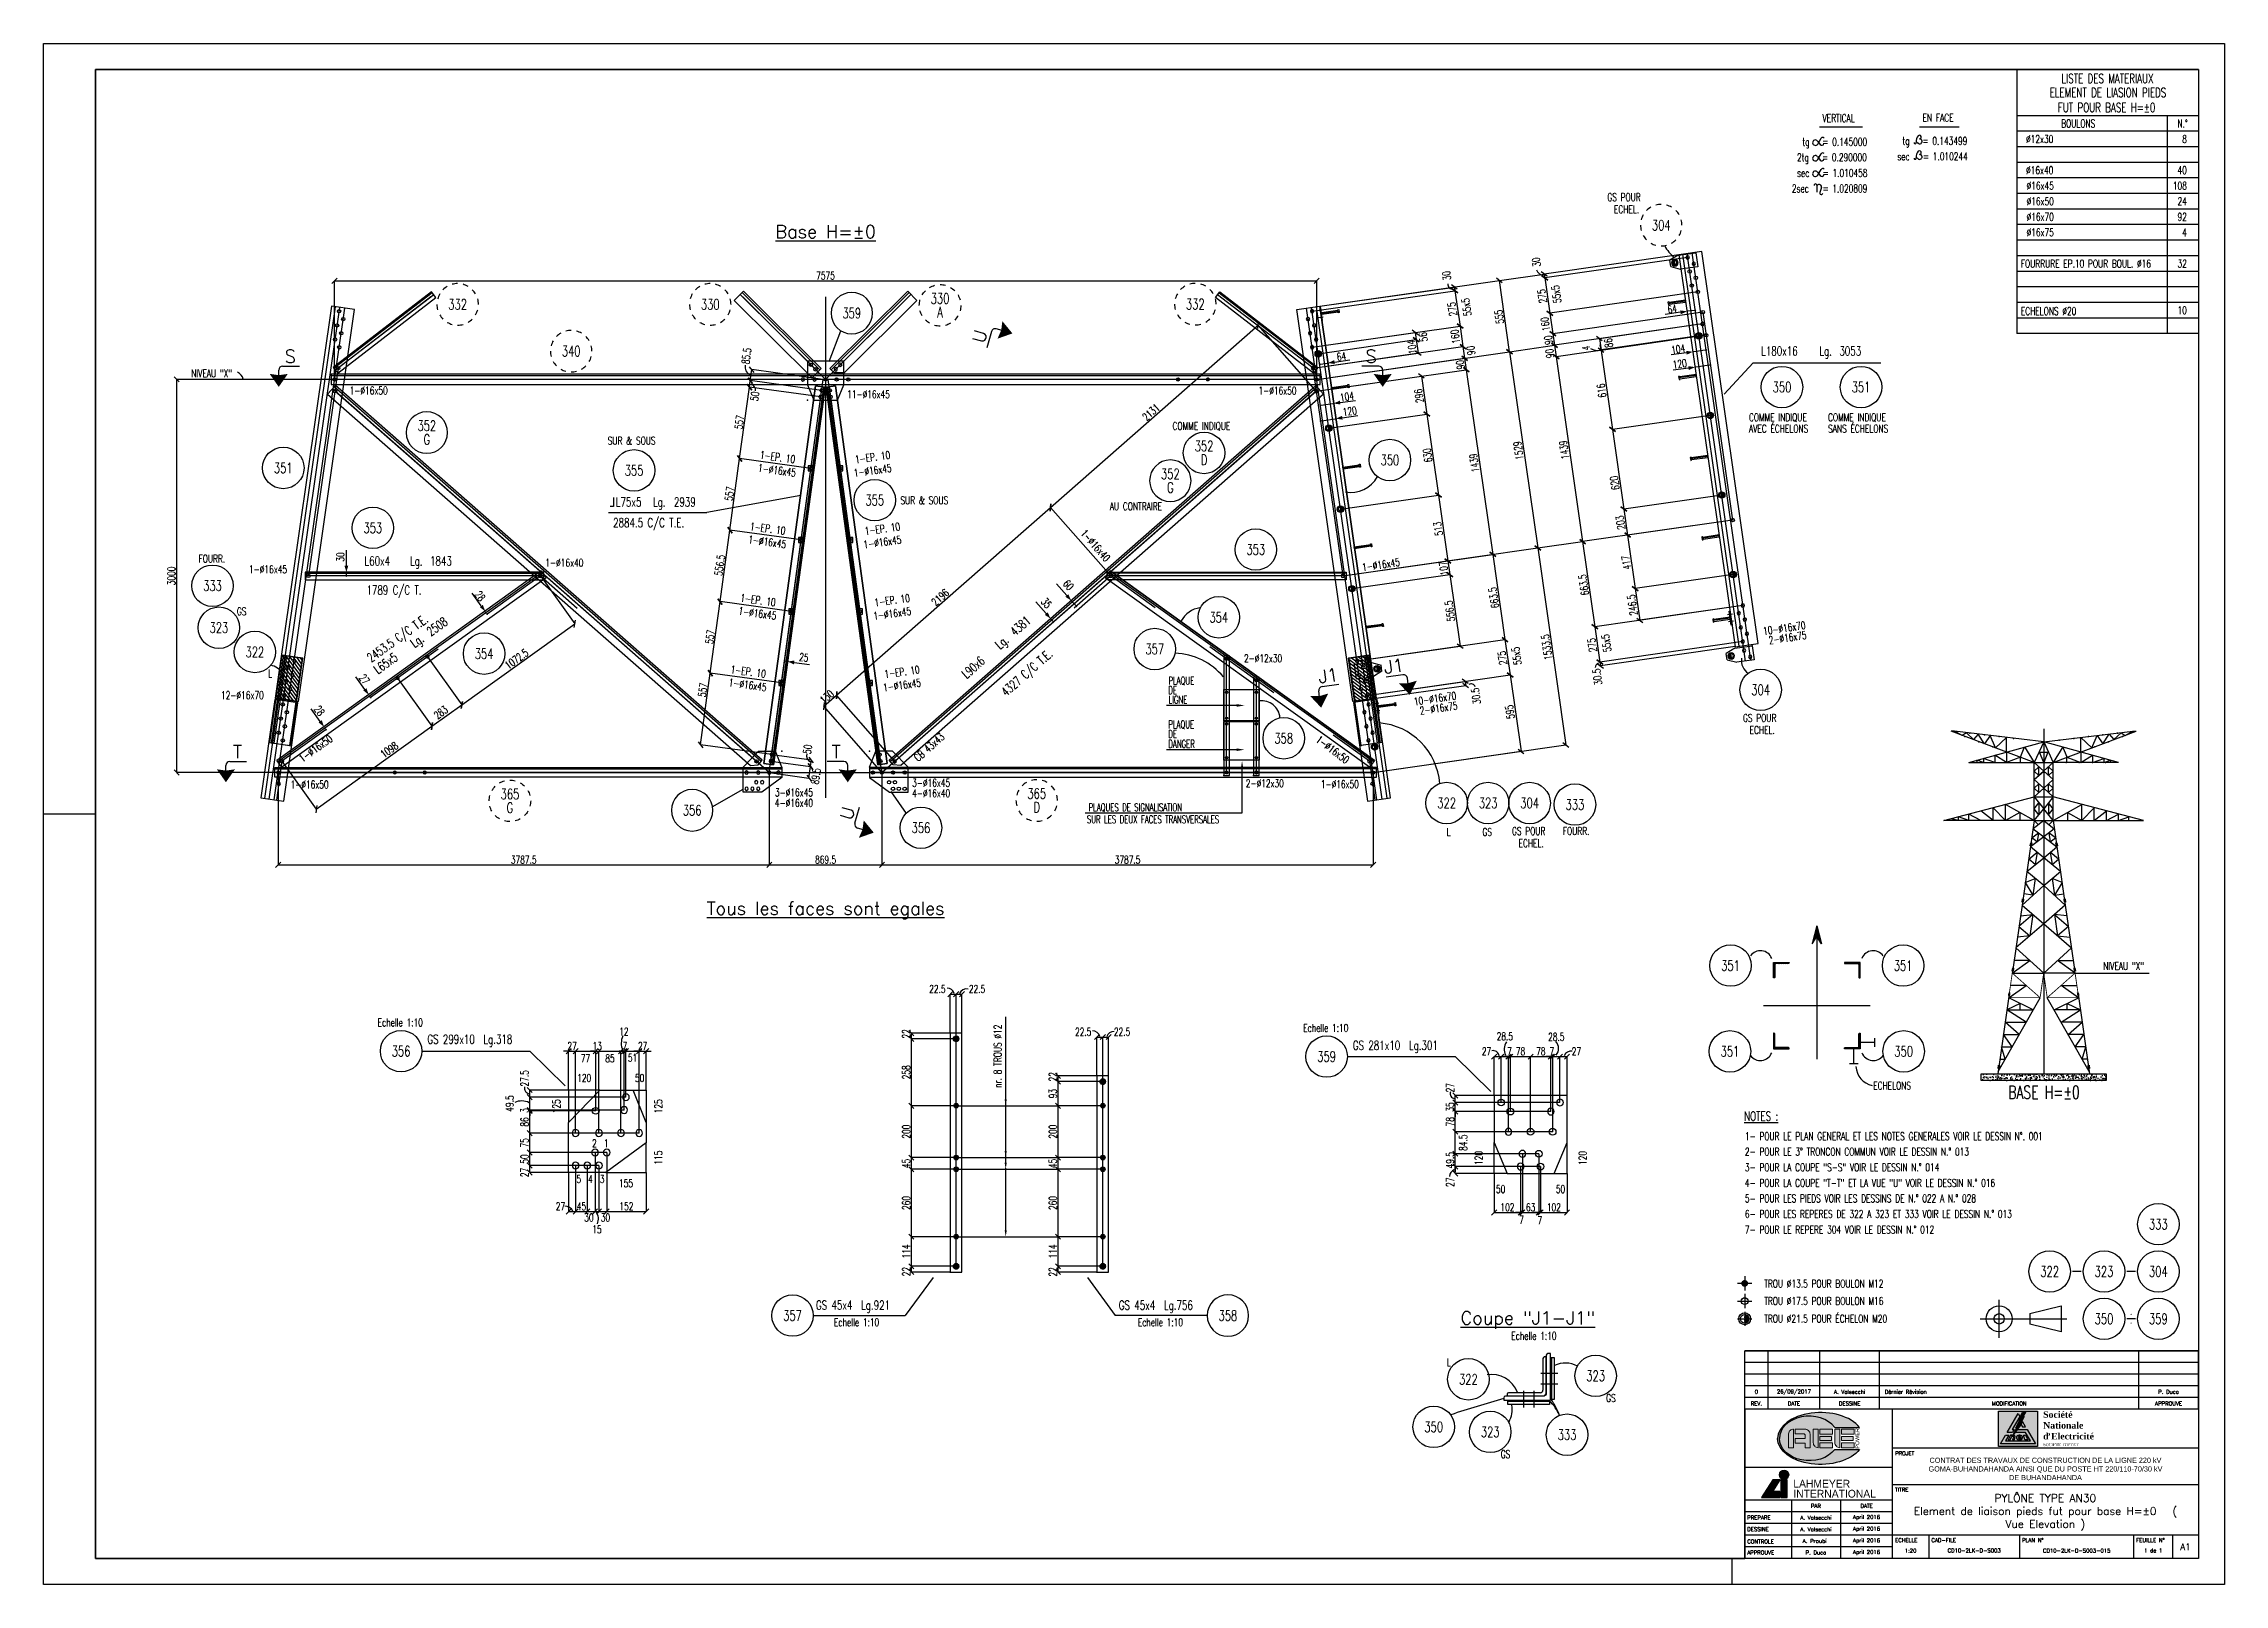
# Paper-space layout 'Layout1' of a CAD drawing. Extents: x 996 to 1837, y 52 to 646.
# The model-space entities are those that its viewports show. They can reach past a viewport. Long polylines and large blocks are cut down to what shows.
import ezdxf
from ezdxf.enums import TextEntityAlignment as Align

# ---------------------------------------------------------------- set-up
doc = ezdxf.new("R2010")
doc.units = 0
doc.header["$LTSCALE"] = 150
doc.header["$MEASUREMENT"] = 0
doc.linetypes.add('DASHDOT', pattern=[1, 0.5, -0.25, 0, -0.25])
doc.linetypes.add('DASHED', pattern=[0.75, 0.5, -0.25])
doc.layers.get('0').update_dxf_attribs({"linetype": 'CONTINUOUS'})
for name, color, linetype in [('ASSI', 6, 'CONTINUOUS'), ('BOLLINI_1', 7, 'CONTINUOUS'), ('BOLLINI_5', 7, 'CONTINUOUS'), ('Echelon', 3, 'CONTINUOUS'), ('FORI', 2, 'CONTINUOUS'), ('LINEA-MEDIA', 7, 'CONTINUOUS'), ('LINEA_ANG', 2, 'CONTINUOUS'), ('LINEE_PIASTRA', 2, 'CONTINUOUS'), ('LINEE_PIASTRE', 2, 'CONTINUOUS'), ('LM', 7, 'CONTINUOUS'), ('LP', 3, 'CONTINUOUS'), ('LS', 7, 'CONTINUOUS'), ('LSP', 3, 'CONTINUOUS'), ('MZ', 6, 'DASHDOT'), ('NOTATION', 2, 'CONTINUOUS'), ('PIASTRE', 5, 'CONTINUOUS'), ('QT_MAL', 7, 'CONTINUOUS'), ('QT_MPR', 7, 'CONTINUOUS'), ('QT_MSP', 7, 'CONTINUOUS'), ('SELLO', 7, 'CONTINUOUS'), ('SELLO-MODIFI', 7, 'CONTINUOUS'), ('TESTI_A_P', 7, 'CONTINUOUS'), ('TRAT-Y', 7, 'DASHED')]:
    doc.layers.add(name, color=color, linetype=linetype)
doc.styles.add('ARIAL', font='arial.ttf')
doc.styles.add('QUOTE', font='ROMANS8.SHX', dxfattribs={"width": 0.7})
doc.styles.add('RD', font='ROMAND8.SHX', dxfattribs={"width": 0.7})
doc.styles.add('ROMANS', font='romans.shx', dxfattribs={"height": 2.5})
doc.styles.add('RQL', font='ROMANS8.SHX', dxfattribs={"width": 0.7})
doc.styles.add('RS', font='ROMANS8.shx', dxfattribs={"width": 0.7})
doc.styles.get("Standard").update_dxf_attribs({"font": 'ROMANS8.SHX', "width": 0.7})
doc.styles.add('SWIS', font='swissl.ttf')
doc.styles.add('TIMES', font='times.ttf')
doc.styles.add('TIMESNEGRITA', font='')
doc.styles.get('TIMESNEGRITA').set_extended_font_data('Times New Roman', bold=True)
doc.dimstyles.new('FRECCE1', dxfattribs={"dimtxt": 60, "dimasz": 6.6667, "dimexe": 0, "dimexo": 0, "dimgap": 1, "dimtad": 1, "dimzin": 0, "dimdsep": 46, "dimtxsty": 'RS', "dimblk1": 'QUOTP', "dimblk2": 'QUOTF', "dimsah": 1, "dimcen": 0, "dimclrd": 2, "dimclre": 2, "dimclrt": 7, "dimadec": 0, "dimazin": 0, "dimtfac": 1, "dimtix": 1, "dimtmove": 2, "dimatfit": 3, "dimldrblk": 'QUOTP', "dimfxl": 1, "dimtolj": 1, "dimtzin": 0, "dimarcsym": 0})
doc.dimstyles.new('TRATTO', dxfattribs={"dimscale": 0, "dimtxt": 60, "dimasz": 40, "dimexe": 0, "dimexo": 0, "dimgap": 10, "dimtad": 1, "dimrnd": 0.5, "dimdsep": 46, "dimtxsty": 'RS', "dimblk1": 'OBLIQUE', "dimblk2": 'OBLIQUE', "dimsah": 1, "dimcen": 0.09, "dimclrd": 2, "dimclre": 2, "dimclrt": 7, "dimadec": 0, "dimazin": 0, "dimtfac": 1, "dimtix": 1, "dimtmove": 2, "dimatfit": 3, "dimfxl": 1, "dimtolj": 1, "dimtzin": 0, "dimarcsym": 0})
pattern_1 = [(135, (-153515.447, 160483.292), (-7.07106781, -7.07106781), [])]

psp = doc.layouts.get("Layout1")

# ---------------------------------------------------------------- texts
at = {"layer": 'SELLO', "color": 2, "style": 'ROMANS'}
for s, height, p in [('REV.', 1.5, (1656.34, 121.48)), ('DATE', 1.5, (1670.84, 121.48)), ('DESSINE', 1.5, (1692.34, 121.48)), ('MODIFICATION', 1.5, (1753.84, 121.48)), ('APPROUVE', 1.5, (1815.34, 121.48)), ('A. Valsecchi', 1.5, (1679.34, 77.48)), ('PAR', 1.5, (1679.34, 81.98)), ('April 2016', 1.5, (1698.84, 77.48)), ('DATE', 1.5, (1698.84, 81.98)), ('A. Valsecchi', 1.5, (1679.34, 72.98)), ('A. Proubi ', 1.5, (1679.34, 68.48)), ('April 2016', 1.5, (1698.84, 72.98)), ('April 2016', 1.5, (1698.84, 68.48)), ('A1', 2.5, (1821.84, 66.23)), ('P. Duca', 1.5, (1679.34, 63.98)), ('April 2016', 1.5, (1698.84, 63.98))]:
    psp.add_text(s, height=height, dxfattribs=at).set_placement(p, align=Align.MIDDLE)
for s, p in [('PROJET', (1709.84, 102.23)), ('TITRE', (1709.84, 88.23)), ('PREPARE', (1652.84, 77.48)), ('CONTROLE', (1652.84, 68.23)), ('DESSINE', (1652.84, 72.98)), ('ECHELLE', (1709.84, 68.73)), ('CAD-FILE', (1723.84, 68.73)), ('PLAN N%%D', (1758.84, 68.73)), ('FEUILLE N%%D', (1802.84, 68.73)), ('APPROUVE', (1652.84, 63.98))]:
    psp.add_text(s, height=1.5, dxfattribs=at).set_placement(p, align=Align.MIDDLE_LEFT)
for s, p in [('1:20', (1715.84, 63.98)), ('CD10-2LK-D-S003', (1740.34, 64.05)), ('1 de 1', (1809.34, 64.05))]:
    psp.add_text(s, height=1.5, dxfattribs=at).set_placement(p, align=Align.CENTER)
at = {"layer": 'SELLO', "color": 3, "style": 'ROMANS'}
psp.add_text('CD10-2LK-D-S003-015', height=1.5, dxfattribs=at).set_placement((1779.84, 63.98), align=Align.CENTER)
at = {"layer": 'SELLO', "attachment_point": 5}
for s, insert, char_height, style in [('{\\C2;CONTRAT DES TRAVAUX DE CONSTRUCTION DE LA LIGNE 220 kV GOMA-BUHANDAHANDA AINSI QUE DU POSTE HT 220/110-70/30 kV\\PDE BUHANDAHANDA}', (1767.84, 96.23), 2, 'ARIAL'), ('{\\C4;PYLÔNE TYPE AN30\\P\\C3;Element de liaison pieds fut pour base H=±0   ( Vue Elevation )}', (1767.84, 79.48), 3, 'ROMANS')]:
    psp.add_mtext_dynamic_manual_height_columns(s, width=118, gutter_width=12.5, heights=[0], dxfattribs=dict(at, insert=insert, char_height=char_height, style=style))
at = {"layer": 'SELLO-MODIFI', "color": 2, "style": 'ROMANS'}
for s, p in [('0', (1656.34, 125.98)), ('26/09/2017', (1670.84, 125.98)), ('A. Valsecchi', (1692.34, 125.98)), ('P. Duca', (1815.34, 125.98))]:
    psp.add_text(s, height=1.5, dxfattribs=at).set_placement(p, align=Align.MIDDLE)
psp.add_text('Dérnier Révision', height=1.5, dxfattribs=at).set_placement((1705.84, 125.98), align=Align.MIDDLE_LEFT)

msp = doc.modelspace()

# ---------------------------------------------------------------- texts
at = {"color": 7, "style": 'RS', "width": 0.7}
for s, p in [('NIVEAU "X"', (157626.288, -129264.34)), ('ECHELONS', (155852.322, -130186.899))]:
    msp.add_text(s, height=60, dxfattribs=at).set_placement(p)
at = {"layer": 'LINEA-MEDIA', "style": 'RS', "width": 0.7}
for s, p in [('VERTICAL', (155461.165, -122726.912)), ('EN FACE', (156232.742, -122724.082)), ('tg   = 0.145000', (155305.777, -122909.549)), ('tg   = 0.143499', (156078.078, -122902.306)), ('2tg   = 0.290000', (155264.305, -123029.551)), ('sec   = 1.010458', (155264.746, -123149.552)), ('sec   = 1.010244', (156038.251, -123022.308)), ('2sec   = 1.020809', (155224.682, -123269.553))]:
    msp.add_text(s, height=60.0007, dxfattribs=at).set_placement(p)
at = {"layer": 'LM', "style": 'RD', "width": 0.7}
for s, p in [('LISTE DES MATERIAUX', (157659.24, -122391.54)), ('ELEMENT DE LIASION PIEDS', (157663.155, -122499.542)), ('FUT POUR BASE H=%%P0', (157652.385, -122615.002))]:
    msp.add_text(s, height=69.993, dxfattribs=at).set_placement(p, align=Align.MIDDLE)
at = {"layer": 'LM', "style": 'RS', "width": 0.7}
msp.add_text('NIVEAU "X"', height=60, dxfattribs=at).set_placement((142879.323, -124694.952))
at = {"layer": 'LM', "color": 0, "style": 'RS', "width": 0.7}
for s, p in [('1- POUR LE PLAN GENERAL ET LES NOTES GENERALES VOIR LE DESSIN N%%D. 001', (154862.873, -130576.881)), ('2- POUR LE 3° TRONCON COMMUN VOIR LE DESSIN N.° 013', (154862.873, -130696.881)), ('3- POUR LA COUPE "S-S" VOIR LE DESSIN N.° 014', (154862.873, -130816.881)), ('4- POUR LA COUPE "T-T" ET LA VUE "U" VOIR LE DESSIN N.° 016', (154862.873, -130936.881)), ('5- POUR LES PIEDS VOIR LES DESSINS DE N.° 022 A N.° 028', (154862.873, -131056.881)), ('6- POUR LES REPERES DE 322 A 323 ET 333 VOIR LE DESSIN N.° 013', (154862.873, -131176.881)), ('7- POUR LE REPERE 304 VOIR LE DESSIN N.° 012', (154862.873, -131296.881))]:
    msp.add_text(s, height=60, dxfattribs=at).set_placement(p)
at = {"layer": 'LM', "linetype": 'ByBlock', "style": 'RS', "width": 0.7}
for s, p in [('TROU %%C13.5 POUR BOULON M12', (155011.21, -131713.785)), ('TROU %%C17.5 POUR BOULON M16', (155011.249, -131847.568)), ('TROU %%C21.5 POUR ÉCHELON M20', (155011.223, -131984.394))]:
    msp.add_text(s, height=60, dxfattribs=at).set_placement(p)
at = {"layer": 'LM', "char_height": 59.9916, "style": 'RD'}
for s, insert, attachment_point in [('BOULONS', (157301.978, -122738.447), 4), ('N.°', (158277.943, -122738.447), 6)]:
    msp.add_mtext(s, dxfattribs=dict(at, insert=insert, attachment_point=attachment_point))
at = {"layer": 'LS', "color": 7, "style": 'RS', "width": 0.7}
for s, height, p in [('∅12x30', 59.9916, (157031.104, -122888.449)), ('∅16x40', 59.9916, (157031.104, -123128.433)), ('∅16x45', 59.9916, (157035.314, -123248.359)), ('∅16x50', 59.9916, (157035.314, -123368.359)), ('∅16x70', 59.9916, (157035.314, -123488.342)), ('∅16x75', 59.9916, (157035.314, -123608.308)), ('FOURRURE EP.10 POUR BOUL. %%C16', 59.9916, (156990.662, -123848.325)), ('ECHELONS %%C20', 59.9916, (156990.662, -124214.992)), ('Echelle 1:10', 60, (144316.721, -129699.944)), ('Echelle 1:10', 60, (151455.21, -129741.751)), ('Echelle 1:10', 60, (147836.501, -132011.188)), ('Echelle 1:10', 60, (150179.723, -132011.188)), ('Echelle 1:10', 60, (153060.32, -132116.175))]:
    msp.add_text(s, height=height, dxfattribs=at).set_placement(p)
for s, height, p in [('8', 59.992, (158271.654, -122888.392)), ('40', 59.9916, (158271.654, -123128.376)), ('108', 59.9916, (158271.654, -123248.359)), ('24', 59.9916, (158271.654, -123368.359)), ('92', 59.9916, (158271.654, -123488.342)), ('4', 59.992, (158271.654, -123608.342)), ('32', 59.9916, (158271.654, -123848.292)), ('10', 59.9916, (158271.654, -124208.258))]:
    msp.add_text(s, height=height, dxfattribs=at).set_placement(p, align=Align.RIGHT)
at = {"layer": 'LS', "style": 'RS', "width": 0.7}
for s, p in [('GS POUR', (153801.368, -123336.441)), (' ECHEL.', (153823.43, -123429.733))]:
    msp.add_text(s, height=60, dxfattribs=at).set_placement(p)
at = {"layer": 'LS', "color": 3, "style": 'RD'}
for s, p in [('%%UBase H=%%P0', (147772.422, -123571.785)), ('S', (143643.63, -124532.734)), ('S', (151979.744, -124532.734)), ('T', (143236.216, -127581.503)), ('T', (147853.85, -127581.503)), ('%%UTous les faces sont egales', (147772.422, -128806.355)), ('%%UCoupe "J1-J1"', (153188.457, -131964.877, -2509.509))]:
    msp.add_text(s, height=100, dxfattribs=at).set_placement(p, align=Align.MIDDLE)
for s, rotation, p in [('U', 74.4731879, (148961.601, -124379.56)), ('J1', 8.1661393, (151648.918, -126995.975)), ('J1', 8.1649027, (152155.607, -126922.152)), ('U', 74.4731879, (147939.994, -128056.67))]:
    msp.add_text(s, height=100, rotation=rotation, dxfattribs=at).set_placement(p, align=Align.MIDDLE)
at = {"layer": 'LS', "color": 2, "style": 'RS', "width": 0.7}
for s, p in [('120', (145910.168, -130098.009)), ('50', (146338.168, -130098.009)), ('155', (146233.168, -130909.546)), ('50', (152978.658, -130954.829)), ('50', (153440.658, -130954.829))]:
    msp.add_text(s, height=60, dxfattribs=at).set_placement(p, align=Align.MIDDLE)
for s, p in [('125', (145696.413, -130316.022)), ('125', (146481.839, -130316.022)), ('115', (146481.839, -130712.022)), ('120', (152808.658, -130714.829)), ('120', (153610.658, -130714.829))]:
    msp.add_text(s, height=60, rotation=90, dxfattribs=at).set_placement(p, align=Align.MIDDLE)
at = {"layer": 'LS', "color": 3, "insert": (157169.445, -130207.707), "char_height": 100, "attachment_point": 5, "style": 'RD'}
msp.add_mtext('BASE H=%%P0', dxfattribs=at)
at = {"layer": 'LS', "color": 7, "char_height": 60, "attachment_point": 5, "style": 'RS'}
for s, insert in [('\\A1;2', (145988.912, -130601.887)), ('\\A1;1', (146079.579, -130601.887)), ('\\A1;5', (145868.393, -130877.603)), ('\\A1;4', (145957.376, -130877.603)), ('\\A1;3', (146048.617, -130877.603))]:
    msp.add_mtext(s, dxfattribs=dict(at, insert=insert))
at = {"layer": 'NOTATION', "color": 0, "style": 'RS', "width": 0.7}
msp.add_text('%%uNOTES :', height=70, dxfattribs=at).set_placement((154856.717, -130427.08))
at = {"layer": 'TESTI_A_P', "style": 'RS'}
for s, width, p in [('COMME INDIQUE', 0.7, (150447.966, -125100.666)), ('AVEC ÉCHELONS', 0.7, (154894.099, -125121.359)), ('COMME INDIQUE', 0.7, (154894.099, -125033.829)), ('COMME INDIQUE', 0.7, (155503.868, -125033.829)), ('SANS ÉCHELONS', 0.7, (155503.868, -125121.359)), ('SUR & SOUS', 0.7, (146091.774, -125213.748)), ('SUR & SOUS', 0.7, (148348.957, -125673.234)), ('AU CONTRAIRE', 0.7, (149964.378, -125720.206)), ('FOURR.', 0.7, (142936.125, -126123.721)), ('GS', 0.7, (143231.226, -126530.22)), ('L', 0.7, (143472.129, -127009.066)), ('DE', 0.65, (150416.01, -127137.869)), ('PLAQUE', 0.65, (150416.706, -127064.484)), ('LIGNE', 0.65, (150416.706, -127210.839)), ('GS POUR', 0.7, (154848.063, -127351.806)), ('PLAQUE', 0.65, (150415.798, -127402.064)), ('DE', 0.65, (150415.798, -127476.31)), ('DANGER', 0.65, (150415.798, -127551.657)), (' ECHEL.', 0.7, (154870.125, -127445.098)), ('PLAQUES DE SIGNALISATION', 0.65, (149800.53, -128041.021)), ('SUR LES DEUX FACES TRANSVERSALES', 0.65, (149787.844, -128133.634)), ('GS POUR', 0.7, (153066.173, -128224.429)), ('FOURR.', 0.7, (153458.24, -128223.774)), ('L', 0.7, (152562.21, -128230.978)), ('GS', 0.7, (152838.018, -128230.978)), (' ECHEL.', 0.7, (153088.234, -128317.722)), ('L', 0.7, (152563.231, -132320.324)), ('GS', 0.7, (153792.386, -132596.069)), ('GS', 0.7, (152979.147, -133028.471))]:
    msp.add_text(s, height=60, dxfattribs=dict(at, width=width)).set_placement(p)
at = {"layer": 'TESTI_A_P', "style": 'RS', "width": 0.7}
msp.add_text('nr. 8 TROUS %%C12 ', height=60, rotation=90, dxfattribs=at).set_placement((149129.743, -130174.223))

# ---------------------------------------------------------------- blocks, each defined once
blk = doc.blocks.new('LOGO SNEL')
at = {"layer": 'SELLO'}
h = blk.add_hatch(color=170, dxfattribs=at)
h.paths.add_polyline_path([(-3.08, 6.8), (-18.08, 6.8), (-18.08, -6.8), (-3.08, -6.8)])
h.paths.add_polyline_path([(-7.65, 0.74), (-8.92, 0.74), (-9.49, 1.73), (-8.86, 2.83)], flags=16)
h.paths.add_polyline_path([(-8.27, 4.7), (-10.07, 1.41), (-9.68, 1.41), (-10.97, -0.35), (-7.02, -0.35), (-3.86, -5.82), (-17.3, -5.82), (-15.41, -2.54), (-14.14, -2.54), (-15.41, -4.72), (-5.76, -4.72), (-7.65, -1.44), (-11.77, -1.44), (-12.42, -2.33), (-11.14, 0.17), (-11.49, 0.35), (-10.07, 3.14), (-10.42, 3.31), (-8.86, 6.38), (-7.61, 6.48), (-8.59, 4.7)], flags=16)
h.paths.add_polyline_path([(-9.95, 4.72), (-12.88, -0.35), (-12.1, -0.35), (-12.73, -1.44), (-14.78, -1.44), (-10.58, 5.82)], flags=16)
h.paths.add_polyline_path([(-7.7, -2.54), (-6.81, -4.26), (-7.9, -4.26), (-8.53, -2.54)], flags=16)
h.paths.add_polyline_path([(-9.03, -2.9), (-8.93, -3.09), (-8.86, -3.32), (-8.85, -3.52), (-10.41, -3.52), (-10.38, -3.67), (-10.3, -3.76), (-10.29, -3.77), (-10.2, -3.81), (-10.08, -3.83), (-9.99, -3.84), (-9.86, -3.83), (-9.77, -3.8), (-9.67, -3.74), (-9.65, -3.71), (-8.86, -3.71), (-8.93, -3.87), (-9.08, -4.03), (-9.28, -4.14), (-9.49, -4.2), (-9.66, -4.23), (-9.86, -4.25), (-10.11, -4.26), (-10.37, -4.23), (-10.59, -4.18), (-10.79, -4.09), (-10.93, -3.99), (-11.07, -3.83), (-11.15, -3.62), (-11.17, -3.41), (-11.16, -3.21), (-11.09, -3), (-10.99, -2.87), (-10.89, -2.77), (-10.75, -2.68), (-10.55, -2.6), (-10.31, -2.55), (-10.07, -2.54), (-9.82, -2.54), (-9.57, -2.58), (-9.36, -2.66), (-9.18, -2.76)], flags=16)
h.paths.add_polyline_path([(-9.62, -3.12), (-9.59, -3.23), (-10.45, -3.23), (-10.38, -3.1), (-10.27, -3), (-10.12, -2.96), (-9.95, -2.95), (-9.73, -2.99)], flags=0)
h.paths.add_polyline_path([(-12.73, -2.84), (-12.72, -2.84, -0.53324), (-12.35, -3.38), (-12.71, -4.26), (-11.93, -4.26), (-11.72, -3.03, 0.387199), (-12, -2.58, 0.188481), (-12.93, -2.68), (-12.87, -2.54), (-13.47, -2.54), (-14.36, -4.26), (-13.57, -4.26), (-13.09, -3.08, -0.304428)], flags=16)
h = blk.add_hatch(color=50, dxfattribs=at)
h.paths.add_polyline_path([(-14.78, -1.44), (-12.73, -1.44), (-12.1, -0.35), (-12.88, -0.35), (-9.95, 4.72), (-10.58, 5.82)])
h.paths.add_polyline_path([(-8.86, 2.83), (-9.49, 1.73), (-8.92, 0.74), (-7.65, 0.74)])
h.paths.add_polyline_path([(-10.97, -0.35), (-11.77, -1.44), (-7.65, -1.44), (-5.76, -4.72), (-15.41, -4.72), (-14.14, -2.54), (-15.41, -2.54), (-17.3, -5.82), (-3.86, -5.82), (-7.02, -0.35)])
h.paths.add_polyline_path([(-7.7, -2.54), (-8.53, -2.54), (-7.9, -4.26), (-6.81, -4.26)], flags=17)
h.paths.add_polyline_path([(-8.95, -3.05), (-9.01, -2.95), (-9.07, -2.87), (-9.15, -2.79), (-9.23, -2.73), (-9.31, -2.68), (-9.41, -2.64), (-9.52, -2.6), (-9.63, -2.57), (-9.76, -2.55), (-9.89, -2.54), (-10.03, -2.54), (-10.11, -2.54), (-10.24, -2.55), (-10.37, -2.56), (-10.49, -2.59), (-10.6, -2.62), (-10.7, -2.66), (-10.79, -2.71), (-10.87, -2.76), (-10.9, -2.79), (-10.99, -2.87), (-11.05, -2.95), (-11.11, -3.05), (-11.14, -3.16), (-11.17, -3.27), (-11.17, -3.4), (-11.17, -3.44), (-11.16, -3.56), (-11.13, -3.67), (-11.09, -3.78), (-11.03, -3.87), (-10.96, -3.96), (-10.87, -4.03), (-10.83, -4.06), (-10.74, -4.11), (-10.64, -4.16), (-10.54, -4.19), (-10.42, -4.22), (-10.3, -4.24), (-10.17, -4.25), (-10.03, -4.26), (-9.92, -4.25), (-9.78, -4.25), (-9.66, -4.23), (-9.54, -4.21), (-9.43, -4.19), (-9.33, -4.15), (-9.24, -4.12), (-9.14, -4.06), (-9.04, -3.99), (-8.97, -3.91), (-8.91, -3.81), (-8.86, -3.71), (-9.62, -3.71), (-9.8, -3.82), (-10.04, -3.84), (-10.27, -3.79), (-10.38, -3.67), (-10.41, -3.52), (-8.85, -3.52), (-8.86, -3.38), (-8.88, -3.26), (-8.91, -3.15)], flags=17)
h.paths.add_polyline_path([(-9.59, -3.23), (-10.45, -3.23), (-10.38, -3.1), (-10.27, -3), (-10.12, -2.96), (-9.95, -2.95), (-9.73, -2.99), (-9.62, -3.12)], flags=16)
h.paths.add_polyline_path([(-12.35, -3.38), (-12.71, -4.26), (-11.93, -4.26), (-11.72, -3.03, 0.387199), (-12, -2.58, 0.188481), (-12.93, -2.68), (-12.87, -2.54), (-13.47, -2.54), (-14.36, -4.26), (-13.57, -4.26), (-13.09, -3.08, -0.304428), (-12.73, -2.84), (-12.72, -2.84, -0.53324)], flags=17)
blk.add_hatch(color=10, dxfattribs=at).paths.add_polyline_path([(-11.14, 0.17), (-11.49, 0.35), (-10.07, 3.14), (-10.42, 3.31), (-8.86, 6.38), (-7.61, 6.48), (-8.59, 4.7), (-8.27, 4.7), (-10.07, 1.41), (-9.68, 1.41), (-12.42, -2.33)])
at = {"layer": 'SELLO', "color": 170}
blk.add_lwpolyline([(-18.08, 6.8), (-3.08, 6.8), (-3.08, -6.8), (-18.08, -6.8)], close=True, dxfattribs=at)
at = {"layer": 'SELLO', "color": 50}
for points in [[(-14.78, -1.44), (-10.58, 5.82), (-9.95, 4.72), (-12.88, -0.35), (-12.1, -0.35), (-12.73, -1.44)], [(-8.92, 0.74), (-7.65, 0.74), (-8.86, 2.83), (-9.49, 1.73)], [(-10.9, -2.79), (-10.99, -2.87), (-11.05, -2.95), (-11.11, -3.05), (-11.14, -3.16), (-11.17, -3.27), (-11.17, -3.4), (-11.17, -3.44), (-11.16, -3.56), (-11.13, -3.67), (-11.09, -3.78), (-11.03, -3.87), (-10.96, -3.96), (-10.87, -4.03), (-10.83, -4.06), (-10.74, -4.11), (-10.64, -4.16), (-10.54, -4.19), (-10.42, -4.22), (-10.3, -4.24), (-10.17, -4.25), (-10.03, -4.26), (-9.92, -4.25), (-9.78, -4.25), (-9.66, -4.23), (-9.54, -4.21), (-9.43, -4.19), (-9.33, -4.15), (-9.24, -4.12), (-9.14, -4.06), (-9.04, -3.99), (-8.97, -3.91), (-8.91, -3.81), (-8.86, -3.71), (-9.65, -3.71), (-9.67, -3.74), (-9.77, -3.8), (-9.86, -3.83), (-9.99, -3.84), (-10.08, -3.83), (-10.2, -3.81), (-10.29, -3.77), (-10.3, -3.76), (-10.38, -3.67), (-10.41, -3.52), (-8.85, -3.52), (-8.86, -3.38), (-8.88, -3.26), (-8.91, -3.15), (-8.95, -3.05), (-9.01, -2.95), (-9.07, -2.87), (-9.15, -2.79), (-9.23, -2.73), (-9.31, -2.68), (-9.41, -2.64), (-9.52, -2.6), (-9.63, -2.57), (-9.76, -2.55), (-9.89, -2.54), (-10.03, -2.54), (-10.11, -2.54), (-10.24, -2.55), (-10.37, -2.56), (-10.49, -2.59), (-10.6, -2.62), (-10.7, -2.66), (-10.79, -2.71), (-10.87, -2.76)], [(-9.99, -2.95), (-10.12, -2.96), (-10.23, -2.99), (-10.29, -3.02), (-10.38, -3.1), (-10.43, -3.2), (-10.44, -3.23), (-9.59, -3.23), (-9.62, -3.12), (-9.7, -3.03), (-9.71, -3.02), (-9.8, -2.97), (-9.92, -2.95)], [(-6.81, -4.26), (-7.9, -4.26), (-8.53, -2.54), (-7.7, -2.54)]]:
    blk.add_lwpolyline(points, close=True, dxfattribs=at)
at = {"layer": 'SELLO', "color": 10}
blk.add_lwpolyline([(-11.14, 0.17), (-11.49, 0.35), (-10.07, 3.14), (-10.42, 3.31), (-8.86, 6.38), (-7.61, 6.48), (-8.59, 4.7), (-8.27, 4.7), (-10.07, 1.41), (-9.68, 1.41), (-12.42, -2.33)], close=True, dxfattribs=at)
at = {"layer": 'SELLO', "color": 50}
blk.add_lwpolyline([(-10.97, -0.35), (-7.02, -0.35), (-3.86, -5.82), (-17.3, -5.82), (-15.41, -2.54), (-14.14, -2.54), (-15.41, -4.72), (-5.76, -4.72), (-7.65, -1.44), (-11.77, -1.44)], dxfattribs=at)
blk.add_lwpolyline([(-12.73, -2.84), (-12.72, -2.84, -0.53324), (-12.35, -3.38), (-12.71, -4.26), (-11.93, -4.26), (-11.72, -3.03, 0.387199), (-12, -2.58, 0.188481), (-12.93, -2.68), (-12.87, -2.54), (-13.47, -2.54), (-14.36, -4.26), (-13.57, -4.26), (-13.09, -3.08, -0.304428)], format="xyb", close=True, dxfattribs=at)
at = {"layer": 'SELLO'}
for s, height, style, p in [('SOCIETE  D ETAT', 1.0938, 'TIMES', (-0.9, -6.16)), (',', 2.5, 'TIMESNEGRITA', (1, -1.03)), (',', 1.09, 'TIMES', (7.74, -5.24))]:
    blk.add_text(s, height=height, dxfattribs=dict(at, style=style)).set_placement(p, align=Align.MIDDLE_LEFT)
at = {"layer": 'SELLO', "insert": (-0.9, 1.28), "char_height": 2.5, "width": 21.0938, "attachment_point": 4, "style": 'TIMESNEGRITA'}
blk.add_mtext('Société\\PNationale\\Pd Electricité', dxfattribs=at)
blk = doc.blocks.new('LOGO LAHMEYER')
at = {"layer": 'SELLO', "true_color": 0x231f20}
h = blk.add_hatch(color=250, dxfattribs=at)
h.dxf.hatch_style = 1
h.paths.add_polyline_path([(-14.55, -5.31), (-12.12, -5.31), (-12.12, 1.57), (-14.55, 1.57)])
h.paths.add_polyline_path([(-14.98, -5.31), (-14.98, -2.89), (-17.59, -2.89), (-14.81, 1.57), (-17.67, 1.57), (-21.98, -5.31)])
at = {"layer": 'SELLO', "true_color": 0xee1c25}
h = blk.add_hatch(color=240, dxfattribs=at)
h.dxf.hatch_style = 1
edge = h.paths.add_edge_path()
edge.add_arc((-13.33, 3.51), 1.8, 0, 360)
at = {"layer": 'SELLO', "color": 250, "true_color": 0x231f20}
for points in [[(-14.98, -5.31), (-14.98, -2.89), (-17.59, -2.89), (-14.81, 1.57), (-17.67, 1.57), (-21.98, -5.31)], [(-14.55, -5.31), (-12.12, -5.31), (-12.12, 1.57), (-14.55, 1.57)]]:
    blk.add_lwpolyline(points, close=True, dxfattribs=at)
at = {"layer": 'SELLO', "color": 240, "true_color": 0xee1c25}
blk.add_circle((-13.33, 3.51), 1.8, dxfattribs=at)
at = {"layer": 'SELLO', "color": 250, "true_color": 0x231f20, "style": 'ARIAL', "width": 0.95}
blk.add_text('LAHMEYER', height=3, dxfattribs=at).set_placement((-9.74, 1.57), align=Align.TOP_LEFT)
blk.add_text('INTERNATIONAL', height=3, dxfattribs=at).set_placement((-9.74, -6.2), align=Align.BOTTOM_LEFT)
blk = doc.blocks.new('LOGO AEE')
at = {"layer": 'SELLO', "true_color": 0x2e4894}
h = blk.add_hatch(color=167, dxfattribs=at)
h.dxf.hatch_style = 1
edge = h.paths.add_edge_path()
edge.add_ellipse((0.8, 0), major_axis=(-16.61, 0), ratio=0.602151, start_angle=205.37693, end_angle=360)
edge.add_ellipse((0.8, 0), major_axis=(-16.61, 0), ratio=0.602151, start_angle=0, end_angle=154.62307)
edge.add_line((15.81, -4.29), (6.23, -4.29))
edge.add_ellipse((-3.66, 0), major_axis=(-11.43, 0), ratio=0.75, start_angle=0, end_angle=150, ccw=False)
edge.add_ellipse((-3.66, 0), major_axis=(-11.43, 0), ratio=0.75, start_angle=210, end_angle=360, ccw=False)
edge.add_line((6.23, 4.29), (15.81, 4.29))
at = {"layer": 'SELLO', "lineweight": 0, "true_color": 0x615b56}
h = blk.add_hatch(color=251, dxfattribs=at)
h.dxf.hatch_style = 1
h.paths.add_polyline_path([(13.74, 3.57), (8.83, 3.57), (8.83, 1.68), (13.74, 1.68)])
h.paths.add_polyline_path([(8.18, 3.57), (6.3, 3.57), (6.3, -1.63), (6.32, -1.93), (6.41, -2.33), (6.59, -2.68), (6.85, -3.01), (7.04, -3.19), (7.39, -3.4), (7.77, -3.53), (8.18, -3.57)])
h.paths.add_polyline_path([(13.33, 0.77), (8.83, 0.77), (8.83, -0.76), (13.33, -0.76)])
h.paths.add_polyline_path([(13.74, -1.73), (8.83, -1.73), (8.83, -3.57), (13.74, -3.57)])
h.paths.add_polyline_path([(5.41, 3.57), (0.49, 3.57), (0.49, 1.68), (5.41, 1.68)])
h.paths.add_polyline_path([(-0.15, 3.57), (-2.03, 3.57), (-2.03, -1.63), (-2.01, -1.93), (-1.91, -2.33), (-1.74, -2.68), (-1.48, -3.01), (-1.29, -3.19), (-0.94, -3.4), (-0.56, -3.53), (-0.15, -3.57)])
h.paths.add_polyline_path([(5, 0.77), (0.49, 0.77), (0.49, -0.76), (5, -0.76)])
h.paths.add_polyline_path([(5.41, -1.73), (0.49, -1.73), (0.49, -3.57), (5.41, -3.57)])
h.paths.add_polyline_path([(-9.67, 3.57), (-9.93, 3.56), (-10.33, 3.47), (-10.69, 3.29), (-11.01, 3.04), (-11.17, 2.88), (-11.38, 2.54), (-11.51, 2.15), (-11.55, 1.73), (-11.55, -3.57), (-9.67, -3.57)])
h.paths.add_polyline_path([(-5.34, 3.57), (-9.04, 3.57), (-9.04, 1.73), (-5.77, 1.73), (-5.59, 1.73), (-5.26, 1.56), (-5.2, 1.45), (-5.13, 1.02), (-5.13, -0.02), (-9.04, -0.02), (-9.04, -1.84), (-5.13, -1.84), (-5.13, -3.57), (-3.3, -3.57), (-3.3, 1.73), (-3.31, 1.99), (-3.41, 2.38), (-3.61, 2.73), (-3.89, 3.04), (-4.15, 3.25), (-4.51, 3.43), (-4.91, 3.54)])
at = {"layer": 'SELLO', "color": 251, "lineweight": 0, "true_color": 0x615b56}
for points in [[(-9.67, 3.57), (-9.93, 3.56), (-10.33, 3.47), (-10.69, 3.29), (-11.01, 3.04), (-11.17, 2.88), (-11.38, 2.54), (-11.51, 2.15), (-11.55, 1.73), (-11.55, -3.57), (-9.67, -3.57)], [(-5.34, 3.57), (-9.04, 3.57), (-9.04, 1.73), (-5.77, 1.73), (-5.59, 1.73), (-5.26, 1.56), (-5.2, 1.45), (-5.13, 1.02), (-5.13, -0.02), (-9.04, -0.02), (-9.04, -1.84), (-5.13, -1.84), (-5.13, -3.57), (-3.3, -3.57), (-3.3, 1.73), (-3.31, 1.99), (-3.41, 2.38), (-3.61, 2.73), (-3.89, 3.04), (-4.15, 3.25), (-4.51, 3.43), (-4.91, 3.54)], [(-0.15, 3.57), (-2.03, 3.57), (-2.03, -1.63), (-2.01, -1.93), (-1.91, -2.33), (-1.74, -2.68), (-1.48, -3.01), (-1.29, -3.19), (-0.94, -3.4), (-0.56, -3.53), (-0.15, -3.57)], [(5.41, 3.57), (0.49, 3.57), (0.49, 1.68), (5.41, 1.68)], [(5, 0.77), (0.49, 0.77), (0.49, -0.76), (5, -0.76)], [(8.18, 3.57), (6.3, 3.57), (6.3, -1.63), (6.32, -1.93), (6.41, -2.33), (6.59, -2.68), (6.85, -3.01), (7.04, -3.19), (7.39, -3.4), (7.77, -3.53), (8.18, -3.57)], [(13.74, 3.57), (8.83, 3.57), (8.83, 1.68), (13.74, 1.68)], [(13.33, 0.77), (8.83, 0.77), (8.83, -0.76), (13.33, -0.76)], [(5.41, -1.73), (0.49, -1.73), (0.49, -3.57), (5.41, -3.57)], [(13.74, -1.73), (8.83, -1.73), (8.83, -3.57), (13.74, -3.57)]]:
    blk.add_lwpolyline(points, close=True, dxfattribs=at)
at = {"layer": 'SELLO', "color": 167, "true_color": 0x2e4894}
for points in [[(6.23, 4.29), (15.81, 4.29)], [(6.23, -4.29), (15.81, -4.29)]]:
    blk.add_lwpolyline(points, dxfattribs=at)
for centre, major_axis, ratio, start_param in [((0.8, 0), (-16.61, 0), 0.602151, 3.584504), ((-3.66, 0), (-11.43, 0), 0.75, 3.665191)]:
    blk.add_ellipse(centre, major_axis=major_axis, ratio=ratio, start_param=start_param, end_param=6.283185, dxfattribs=at)
at = {"layer": 'SELLO', "color": 167, "true_color": 0x2e4894, "extrusion": (0, 0, -1)}
for centre, major_axis, ratio, start_param in [((-3.66, 0), (-11.43, 0), 0.75, 3.665191), ((0.8, 0), (-16.61, 0), 0.602151, 3.584504)]:
    blk.add_ellipse(centre, major_axis=major_axis, ratio=ratio, start_param=start_param, end_param=6.283185, dxfattribs=at)
at = {"layer": 'SELLO', "color": 13, "true_color": 0xd3505e, "style": 'SWIS'}
blk.add_text('POWER', height=1.5, rotation=90, dxfattribs=at).set_placement((14.91, 0), align=Align.MIDDLE)
blk = doc.blocks.new('P20')
at = {"color": 0}
for p, q in [((1, 0), (0, 1)), ((1, 0), (0, 1)), ((0, 1), (0, 1)), ((0, 0.9), (0.1, 1)), ((0, 0.9), (0.1, 1)), ((0, 0.8), (0.1, 1)), ((0, 0.8), (0.2, 1)), ((0, 0.8), (0.2, 1)), ((0, 0.7), (0.3, 1)), ((0, 0.7), (0.3, 1)), ((1, -0.1), (0, 0.9)), ((1, -0.1), (0, 0.9)), ((1, -0.1), (0, 0.9)), ((0, 0.6), (0.3, 0.9)), ((0, 0.6), (0.4, 0.9)), ((0, 0.5), (0.4, 0.9)), ((0, 0.5), (0.4, 0.9)), ((0, 0.4), (0.4, 0.9)), ((0, 0.4), (0.5, 0.9)), ((0, 0.4), (0.5, 0.9)), ((1, -0.2), (0, 0.8)), ((1, -0.2), (0, 0.8)), ((0, 0.3), (0.5, 0.8)), ((0, 0.3), (0.6, 0.8)), ((0, 0.2), (0.6, 0.8)), ((0, 0.2), (0.6, 0.8)), ((0, 0.1), (0.6, 0.8)), ((1, -0.2), (0, 0.7)), ((1, -0.3), (0, 0.7)), ((0, 0.1), (0.7, 0.7)), ((0, 0), (0.7, 0.7)), ((0, 0), (0.7, 0.7)), ((0, -0.1), (0.7, 0.7)), ((0, -0.1), (0.8, 0.7)), ((0.9, -0.3), (0, 0.6)), ((0.9, -0.3), (0, 0.6)), ((0, -0.1), (0.8, 0.6)), ((0, -0.2), (0.8, 0.6)), ((0, -0.2), (0.8, 0.6)), ((0, -0.3), (0.8, 0.6)), ((0.9, -0.4), (0, 0.5)), ((0.9, -0.4), (0, 0.5)), ((0.9, -0.4), (0, 0.5)), ((0, -0.3), (0.8, 0.5)), ((0, -0.4), (0.9, 0.5)), ((0, -0.4), (0.9, 0.5)), ((0.9, -0.5), (0, 0.4)), ((0.9, -0.5), (0, 0.4)), ((0, -0.5), (0.9, 0.4)), ((0, -0.5), (0.9, 0.4)), ((0, -0.5), (0.9, 0.4)), ((0.8, -0.5), (0, 0.3)), ((0.8, -0.6), (0, 0.3)), ((0, -0.6), (0.9, 0.3)), ((0, -0.6), (0.9, 0.3)), ((0, -0.7), (1, 0.3)), ((0.8, -0.6), (0, 0.2)), ((0.8, -0.6), (0, 0.2)), ((0, -0.7), (1, 0.2)), ((0, -0.8), (1, 0.2)), ((0, -0.8), (1, 0.2)), ((0.8, -0.6), (0, 0.1)), ((0.8, -0.7), (0, 0.1)), ((0.7, -0.7), (0, 0.1)), ((0, -0.9), (1, 0.1)), ((0, -0.9), (1, 0.1)), ((0, -0.9), (1, 0.1)), ((0.7, -0.7), (0, 0)), ((0, -1), (1, 0)), ((1, 0.1), (0.1, 1)), ((1, 0.1), (0.1, 1)), ((1, 0.2), (0.2, 1)), ((1, 0.2), (0.2, 1)), ((0.9, 0.3), (0.3, 0.9)), ((0.9, 0.4), (0.4, 0.9)), ((0.9, 0.5), (0.5, 0.9)), ((0.8, 0.6), (0.6, 0.8)), ((0.7, -0.7), (0, 0)), ((0, -1), (1, 0)), ((0.7, -0.7), (0, -0.1)), ((0.6, -0.8), (0, -0.1)), ((0.6, -0.8), (0, -0.2)), ((0.6, -0.8), (0, -0.2)), ((0.6, -0.8), (0, -0.3)), ((0.5, -0.8), (0, -0.3)), ((0.5, -0.9), (0, -0.4)), ((0.5, -0.9), (0, -0.4)), ((0.4, -0.9), (0, -0.4)), ((0.4, -0.9), (0, -0.5)), ((0.4, -0.9), (0, -0.5)), ((0.4, -0.9), (0, -0.6)), ((0.3, -0.9), (0, -0.6)), ((0.3, -1), (0, -0.7)), ((0.3, -1), (0, -0.7)), ((0.2, -1), (0, -0.8)), ((0.2, -1), (0, -0.8)), ((0.1, -1), (0, -0.8)), ((0.1, -1), (0, -0.9)), ((0.1, -1), (1, -0.1)), ((0.1, -1), (1, -0.1)), ((0.2, -1), (1, -0.2)), ((0.2, -1), (1, -0.2)), ((0.3, -0.9), (0.9, -0.3)), ((0.4, -0.9), (0.9, -0.4)), ((0.5, -0.9), (0.9, -0.5)), ((0.6, -0.8), (0.8, -0.6))]:
    blk.add_line(p, q, dxfattribs=at)
for radius in [1.5, 1]:
    blk.add_circle((0, 0), radius)
blk = doc.blocks.new('MRKR_98')
blk.add_point((0, 0))
at = {"color": 7, "style": 'QUOTE', "width": 0.5, "flags": 1}
for tag, p in [('AUX2', (3.71, 4.93)), ('NFORI', (3.72, 5.3)), ('TI', (3.73, 6.83)), ('AUX1', (3.73, 4.19)), ('DI_S', (3.73, 6.42)), ('D_S', (3.73, 6.02)), ('E_S', (3.73, 5.68)), ('FAM', (3.73, 4.55)), ('COMMESSA', (3.73, 3.85)), ('MD', (3.73, 3.51)), ('MP', (3.73, 3.16)), ('LARGHEZZA', (3.73, 2.82)), ('SPESSORE', (3.73, 2.48)), ('NP', (3.73, 2.14)), ('SV', (3.73, 1.79)), ('PESO', (3.73, 1.45)), ('QUA', (3.73, 1.11)), ('LUN', (3.73, 0.76)), ('PROF', (3.73, 0.42)), ('POS', (3.73, 0.08))]:
    blk.add_attdef(tag, p, '', height=0.2, dxfattribs=at)
at = {"color": 7, "flags": 1}
for tag, p in [('LAV1', (5.26, 6.88)), ('LAV2', (5.26, 6.55)), ('LAV3', (5.26, 6.21)), ('LAV4', (5.26, 5.88)), ('LAV5', (5.26, 5.55)), ('LAV6', (5.26, 5.21)), ('LAV7', (5.26, 4.88)), ('LAV8', (5.26, 4.55)), ('LAV9', (5.26, 4.21)), ('LAV10', (5.26, 3.88))]:
    blk.add_attdef(tag, p, '', height=0.2, dxfattribs=at)
blk = doc.blocks.new('16')
blk.add_circle((0, 0), 1)
blk = doc.blocks.new('ASSE98')
blk.add_line((0, 0), (1, 0))
at = {"color": 7, "style": 'QUOTE', "width": 0.5, "flags": 1}
for tag, p in [('TI', (1.3831, 6.8273)), ('DI_S', (1.3831, 6.4218)), ('D_S', (1.3831, 6.0209)), ('E_S', (1.3831, 5.6806)), ('NFORI', (1.3645, 5.2979)), ('ALAR', (1.3635, 4.9325)), ('FAM', (1.3775, 4.5465)), ('ALA', (1.3831, 4.1926)), ('DISP2', (1.3831, 3.8497)), ('DISP1', (1.3831, 3.5069)), ('PINZAF', (1.3831, 3.164)), ('PINZAI', (1.3831, 2.8211)), ('TRP', (1.3831, 2.4783)), ('NP', (1.3831, 2.1354)), ('SV', (1.3831, 1.7926)), ('PESO', (1.3831, 1.4497)), ('QUA', (1.3831, 1.1069)), ('LUN', (1.3831, 0.764)), ('PROF', (1.3831, 0.4211)), ('POS', (1.3831, 0.0783))]:
    blk.add_attdef(tag, p, '', height=0.2, dxfattribs=at)
at = {"color": 7, "flags": 1}
for tag, p in [('LAV1', (3.0743, 6.8285)), ('LAV2', (3.0743, 6.4951)), ('LAV3', (3.0743, 6.1618)), ('LAV4', (3.0743, 5.8285)), ('LAV5', (3.0743, 5.4951)), ('LAV6', (3.0743, 5.1618)), ('LAV7', (3.0743, 4.8285)), ('LAV8', (3.0743, 4.4951)), ('LAV9', (3.0743, 4.1618)), ('LAV10', (3.0743, 3.8285))]:
    blk.add_attdef(tag, p, '', height=0.2, dxfattribs=at)
blk = doc.blocks.new('A$C6E393FD9')
at = {"layer": 'Echelon'}
blk.add_lwpolyline([(3, 0), (0, 20), (169, 41), (168, 47), (178, 48), (182, 17), (172, 16), (171, 22), (3, 0)], close=True, dxfattribs=at)
at = {"layer": 'MZ', "ltscale": 0.2}
blk.add_line((1, 10), (180, 33), dxfattribs=at)
blk = doc.blocks.new('xxx')
blk.add_circle((0, 0), 8)
at = {"color": 3, "style": 'RQL', "width": 0.7}
blk.add_attdef('POS', text='', height=4, dxfattribs=at).set_placement((0, 0), align=Align.MIDDLE)
at = {"style": 'RQL', "width": 0.7, "flags": 1}
for tag, p in [('TIPO', (-0.39, -8.66)), ('POS1', (-0.39, -5.42))]:
    blk.add_attdef(tag, p, '', height=2, dxfattribs=at)
blk = doc.blocks.new('*X18')
at = {"color": 0}
for p, q in [((117085, -38783), (117089, -38778)), ((117085, -38790), (117092, -38783)), ((117085, -38797), (117092, -38790)), ((117085, -38804), (117092, -38797)), ((117085, -38811), (117092, -38804)), ((117085, -38818), (117092, -38811)), ((117085, -38825), (117092, -38818)), ((117085, -38833), (117092, -38826)), ((117085, -38840), (117092, -38833)), ((117085, -38847), (117092, -38840)), ((117085, -38854), (117092, -38847)), ((117085, -38861), (117092, -38854)), ((117085, -38868), (117094, -38859)), ((117092, -38868), (117099, -38861)), ((117099, -38868), (117106, -38861)), ((117106, -38868), (117113, -38861)), ((117113, -38868), (117120, -38861)), ((117120, -38868), (117127, -38861)), ((117127, -38868), (117134, -38861)), ((117134, -38868), (117141, -38861)), ((117141, -38868), (117148, -38861)), ((117148, -38868), (117155, -38861)), ((117155, -38868), (117162, -38861)), ((117162, -38868), (117169, -38861)), ((117169, -38868), (117174, -38863))]:
    blk.add_line(p, q, dxfattribs=at)
blk = doc.blocks.new('12')
at = {"color": 0}
for p, q in [((-1, 0.06), (-0.06, 1)), ((-1, 0.01), (-0.01, 1)), ((-1, -0.03), (0.03, 1)), ((-1, -0.07), (0.07, 1)), ((0.09, -1), (-1, 0.09)), ((0.05, -1), (-1, 0.05)), ((0, -1), (-1, 0)), ((-0.99, 0.16), (-0.16, 0.99)), ((-0.99, 0.11), (-0.11, 0.99)), ((-0.99, -0.11), (0.11, 0.99)), ((-0.99, -0.15), (0.15, 0.99)), ((0.17, -0.99), (-0.99, 0.17)), ((0.13, -0.99), (-0.99, 0.13)), ((-0.98, 0.22), (-0.22, 0.98)), ((-0.98, -0.19), (0.19, 0.98)), ((0.21, -0.98), (-0.98, 0.21)), ((-0.97, -0.23), (0.23, 0.97)), ((0.24, -0.97), (-0.97, 0.24)), ((-0.96, 0.28), (-0.28, 0.96)), ((-0.96, -0.27), (0.27, 0.96)), ((0.28, -0.96), (-0.96, 0.28)), ((-0.95, -0.3), (0.3, 0.95)), ((0.31, -0.95), (-0.95, 0.31)), ((-0.94, 0.34), (-0.34, 0.94)), ((-0.94, -0.33), (0.33, 0.94)), ((0.35, -0.94), (-0.94, 0.35)), ((-0.93, -0.37), (0.37, 0.93)), ((0.38, -0.93), (-0.93, 0.38)), ((-0.92, -0.4), (0.4, 0.92)), ((-0.91, 0.42), (-0.42, 0.91)), ((0.41, -0.91), (-0.91, 0.41)), ((-0.9, -0.43), (0.43, 0.9)), ((0.44, -0.9), (-0.9, 0.44)), ((-0.89, -0.46), (0.46, 0.89)), ((0.47, -0.88), (-0.88, 0.47)), ((-0.87, -0.49), (0.49, 0.87)), ((0.5, -0.87), (-0.87, 0.5)), ((-0.86, 0.52), (-0.52, 0.86)), ((-0.86, -0.52), (0.52, 0.86)), ((0.53, -0.85), (-0.85, 0.53)), ((-0.84, -0.54), (0.54, 0.84)), ((0.55, -0.83), (-0.83, 0.55)), ((-0.82, -0.57), (0.57, 0.82)), ((0.58, -0.81), (-0.81, 0.58)), ((-0.8, -0.6), (0.6, 0.8)), ((0.61, -0.79), (-0.79, 0.61)), ((-0.78, -0.62), (0.62, 0.78)), ((0.63, -0.78), (-0.78, 0.63)), ((-0.76, -0.65), (0.65, 0.76)), ((0.66, -0.75), (-0.75, 0.66)), ((-0.74, -0.67), (0.67, 0.74)), ((0.68, -0.73), (-0.73, 0.68)), ((-0.72, -0.69), (0.69, 0.72)), ((0.7, -0.71), (-0.71, 0.7)), ((-0.7, -0.72), (0.72, 0.7)), ((0.73, -0.69), (-0.69, 0.73)), ((0.75, -0.67), (-0.67, 0.75)), ((-0.67, -0.74), (0.74, 0.67)), ((-0.65, -0.76), (0.76, 0.65)), ((0.77, -0.64), (-0.64, 0.77)), ((-0.63, -0.78), (0.78, 0.63)), ((0.79, -0.62), (-0.62, 0.79)), ((-0.6, -0.8), (0.8, 0.6)), ((0.81, -0.59), (-0.59, 0.81)), ((-0.57, -0.82), (0.82, 0.57)), ((0.83, -0.56), (-0.56, 0.83)), ((-0.55, -0.84), (0.84, 0.55)), ((0.84, -0.54), (-0.54, 0.84)), ((-0.52, -0.85), (0.85, 0.52)), ((0.86, -0.51), (-0.51, 0.86)), ((-0.49, -0.87), (0.87, 0.49)), ((0.88, -0.48), (-0.48, 0.88)), ((-0.46, -0.89), (0.89, 0.46)), ((0.89, -0.45), (-0.45, 0.89)), ((-0.43, -0.9), (0.9, 0.43)), ((0.91, -0.42), (-0.42, 0.91)), ((-0.4, -0.92), (0.92, 0.4)), ((0.92, -0.39), (-0.39, 0.92)), ((-0.37, -0.93), (0.93, 0.37)), ((0.93, -0.36), (-0.36, 0.93)), ((-0.34, -0.94), (0.94, 0.34)), ((0.95, -0.33), (-0.33, 0.95)), ((-0.3, -0.95), (0.95, 0.3)), ((0.96, -0.29), (-0.29, 0.96)), ((-0.27, -0.96), (0.96, 0.27)), ((0.97, -0.26), (-0.26, 0.97)), ((-0.23, -0.97), (0.97, 0.23)), ((0.98, -0.22), (-0.22, 0.98)), ((-0.2, -0.98), (0.98, 0.2)), ((0.98, -0.18), (-0.18, 0.98)), ((-0.16, -0.99), (0.99, 0.16)), ((0.99, -0.14), (-0.14, 0.99)), ((-0.12, -0.99), (0.99, 0.12)), ((0.99, -0.1), (-0.1, 0.99)), ((-0.08, -1), (1, 0.08)), ((1, -0.06), (-0.06, 1)), ((-0.04, -1), (1, 0.04)), ((1, -0.02), (-0.02, 1)), ((1, 0.02), (0.02, 1)), ((1, 0.07), (0.07, 1)), ((0.99, 0.12), (0.12, 0.99)), ((0.98, 0.17), (0.17, 0.98)), ((0.97, 0.23), (0.23, 0.97)), ((0.96, 0.29), (0.29, 0.96)), ((0.93, 0.36), (0.36, 0.93)), ((0.9, 0.44), (0.44, 0.9)), ((0.84, 0.55), (0.55, 0.84)), ((-0.04, -1), (-1, -0.04)), ((-0.09, -1), (-1, -0.09)), ((-0.14, -0.99), (-0.99, -0.14)), ((-0.2, -0.98), (-0.98, -0.2)), ((-0.25, -0.97), (-0.97, -0.25)), ((-0.32, -0.95), (-0.95, -0.32)), ((-0.39, -0.92), (-0.92, -0.39)), ((-0.48, -0.88), (-0.88, -0.48)), ((-0.6, -0.8), (-0.8, -0.6)), ((0.01, -1), (1, -0.01)), ((0.05, -1), (1, -0.05)), ((0.1, -0.99), (0.99, -0.1)), ((0.15, -0.99), (0.99, -0.15)), ((0.21, -0.98), (0.98, -0.21)), ((0.27, -0.96), (0.96, -0.27)), ((0.33, -0.94), (0.94, -0.33)), ((0.41, -0.91), (0.91, -0.41)), ((0.5, -0.87), (0.87, -0.5)), ((0.66, -0.75), (0.75, -0.66))]:
    blk.add_line(p, q, dxfattribs=at)
blk.add_circle((0, 0), 1)
blk = doc.blocks.new('20')
at = {"color": 0}
for p, q in [((0, 0.98), (0.02, 1)), ((0, 0.94), (0.06, 1)), ((1, -0.01), (0, 0.99)), ((0, 0.89), (0.1, 0.99)), ((0, 0.85), (0.14, 0.99)), ((0, 0.8), (0.18, 0.98)), ((0, 0.76), (0.22, 0.98)), ((0, 0.71), (0.25, 0.97)), ((0, 0.67), (0.29, 0.96)), ((1, -0.05), (0, 0.95)), ((0, 0.62), (0.32, 0.95)), ((0, 0.58), (0.36, 0.93)), ((0, 0.53), (0.39, 0.92)), ((0, 0.49), (0.42, 0.91)), ((1, -0.09), (0, 0.9)), ((0, 0.44), (0.45, 0.89)), ((0, 0.4), (0.48, 0.88)), ((0.99, -0.13), (0, 0.86)), ((0, 0.35), (0.51, 0.86)), ((0, 0.31), (0.54, 0.84)), ((0, 0.26), (0.56, 0.83)), ((0.99, -0.17), (0, 0.81)), ((0, 0.22), (0.59, 0.81)), ((0, 0.17), (0.61, 0.79)), ((0.98, -0.21), (0, 0.77)), ((0, 0.13), (0.64, 0.77)), ((0, 0.08), (0.66, 0.75)), ((0, 0.04), (0.69, 0.73)), ((0.97, -0.25), (0, 0.72)), ((0, -0.01), (0.71, 0.7)), ((0.96, -0.28), (0, 0.68)), ((0, -0.05), (0.73, 0.68)), ((0, -0.1), (0.75, 0.66)), ((0.95, -0.32), (0, 0.63)), ((0, -0.14), (0.77, 0.63)), ((0, -0.19), (0.79, 0.61)), ((0.94, -0.35), (0, 0.59)), ((0, -0.23), (0.81, 0.58)), ((0, -0.28), (0.83, 0.56)), ((0.92, -0.38), (0, 0.54)), ((0, -0.32), (0.85, 0.53)), ((0.91, -0.41), (0, 0.5)), ((0, -0.36), (0.87, 0.5)), ((0, -0.41), (0.88, 0.47)), ((0.9, -0.44), (0, 0.45)), ((0, -0.45), (0.9, 0.44)), ((0.88, -0.47), (0, 0.41)), ((0, -0.5), (0.91, 0.41)), ((0, -0.54), (0.92, 0.38)), ((0.87, -0.5), (0, 0.36)), ((0, -0.59), (0.94, 0.35)), ((0.85, -0.53), (0, 0.32)), ((0, -0.63), (0.95, 0.31)), ((0, -0.68), (0.96, 0.28)), ((0.83, -0.56), (0, 0.27)), ((0, -0.72), (0.97, 0.25)), ((0.81, -0.58), (0, 0.23)), ((0, -0.77), (0.98, 0.21)), ((0.79, -0.61), (0, 0.18)), ((0, -0.81), (0.99, 0.17)), ((0.77, -0.63), (0, 0.14)), ((0, -0.86), (0.99, 0.13)), ((0.75, -0.66), (0, 0.09)), ((0, -0.9), (1, 0.09)), ((0.73, -0.68), (0, 0.05)), ((0, -0.95), (1, 0.05)), ((0.71, -0.7), (0, 0.01)), ((0, -0.99), (1, 0.01)), ((1, 0.04), (0.04, 1)), ((1, 0.09), (0.09, 1)), ((0.99, 0.14), (0.14, 0.99)), ((0.98, 0.19), (0.19, 0.98)), ((0.97, 0.25), (0.25, 0.97)), ((0.95, 0.31), (0.31, 0.95)), ((0.92, 0.38), (0.38, 0.92)), ((0.88, 0.47), (0.47, 0.88)), ((0.81, 0.59), (0.59, 0.81)), ((0.69, -0.73), (0, -0.04)), ((0.66, -0.75), (0, -0.08)), ((0.64, -0.77), (0, -0.13)), ((0.61, -0.79), (0, -0.17)), ((0.59, -0.81), (0, -0.22)), ((0.56, -0.83), (0, -0.26)), ((0.54, -0.84), (0, -0.31)), ((0.51, -0.86), (0, -0.35)), ((0.48, -0.88), (0, -0.4)), ((0.45, -0.89), (0, -0.44)), ((0.42, -0.91), (0, -0.49)), ((0.39, -0.92), (0, -0.53)), ((0.36, -0.93), (0, -0.58)), ((0.32, -0.95), (0, -0.62)), ((0.29, -0.96), (0, -0.67)), ((0.25, -0.97), (0, -0.71)), ((0.22, -0.98), (0, -0.76)), ((0.18, -0.98), (0, -0.8)), ((0.14, -0.99), (0, -0.85)), ((0.1, -0.99), (0, -0.89)), ((0.04, -1), (1, -0.04)), ((0.09, -1), (1, -0.09)), ((0.14, -0.99), (0.99, -0.14)), ((0.19, -0.98), (0.98, -0.19)), ((0.25, -0.97), (0.97, -0.25)), ((0.31, -0.95), (0.95, -0.31)), ((0.38, -0.92), (0.92, -0.38)), ((0.47, -0.88), (0.88, -0.47)), ((0.59, -0.81), (0.81, -0.59))]:
    blk.add_line(p, q, dxfattribs=at)
blk.add_line((0, 1), (0, -1))
blk.add_circle((0, 0), 1)
blk = doc.blocks.new('QUOTP')
at = {"layer": 'ASSI', "color": 2, "const_width": 1.07}
blk.add_lwpolyline([(-0.5, 0, 1), (0.5, 0, 1)], format="xyb", close=True, dxfattribs=at)
blk = doc.blocks.new('QUOTF')
at = {"layer": 'LS', "color": 2}
blk.add_line((7.5, 0), (25.5, 0), dxfattribs=at)
blk.add_solid([(7.5, 2.25), (0, 0), (7.5, -2.25)], dxfattribs=at)
blk = doc.blocks.new('*D133')
at = {"layer": 'QT_MAL', "color": 2, "lineweight": -2, "transparency": 16777216}
blk.add_line((151596, -125031), (151702, -125015), dxfattribs=at)
at = {"layer": 'QT_MAL', "color": 2, "lineweight": -2, "transparency": 16777216, "xscale": 6.6667, "yscale": 6.6667, "zscale": 6.6667}
for name, p, rotation in [('QUOTP', (151589, -125032), 188.1661393023543), ('QUOTF', (151708, -125014), 8.166139302354292)]:
    blk.add_blockref(name, p, dxfattribs=dict(at, rotation=rotation))
at = {"layer": 'QT_MAL', "color": 7, "transparency": 16777216, "insert": (151815, -124957), "char_height": 60, "attachment_point": 5, "rotation": 8.1661, "style": 'RS'}
blk.add_mtext('\\A1;120', dxfattribs=at)
blk = doc.blocks.new('*D134')
at = {"layer": 'QT_MAL', "color": 2, "lineweight": -2, "transparency": 16777216}
for p, q in [((151588, -124911), (151588, -124911)), ((151595, -124910), (151685, -124898)), ((151691, -124897), (151691, -124897))]:
    blk.add_line(p, q, dxfattribs=at)
at = {"layer": 'QT_MAL', "color": 2, "lineweight": -2, "transparency": 16777216, "xscale": 6.6667, "yscale": 6.6667, "zscale": 6.6667}
for name, p, rotation in [('QUOTP', (151588, -124911), 188.1661393023543), ('QUOTF', (151691, -124897), 8.166139302354292)]:
    blk.add_blockref(name, p, dxfattribs=dict(at, rotation=rotation))
at = {"layer": 'QT_MAL', "color": 7, "transparency": 16777216, "insert": (151793, -124844), "char_height": 60, "attachment_point": 5, "rotation": 8.1661, "style": 'RS'}
blk.add_mtext('\\A1;104', dxfattribs=at)
blk = doc.blocks.new('*D135')
at = {"layer": 'QT_MAL', "color": 2, "lineweight": -2, "transparency": 16777216}
for p, q in [((151583, -124594), (151583, -124594)), ((151590, -124593), (151640, -124586)), ((151647, -124585), (151647, -124585))]:
    blk.add_line(p, q, dxfattribs=at)
at = {"layer": 'QT_MAL', "color": 2, "lineweight": -2, "transparency": 16777216, "xscale": 6.6667, "yscale": 6.6667, "zscale": 6.6667}
for name, p, rotation in [('QUOTP', (151583, -124594), 188.1661393023543), ('QUOTF', (151647, -124585), 8.166139302354292)]:
    blk.add_blockref(name, p, dxfattribs=dict(at, rotation=rotation))
at = {"layer": 'QT_MAL', "color": 7, "transparency": 16777216, "insert": (151751, -124535), "char_height": 60, "attachment_point": 5, "rotation": 8.1661, "style": 'RS'}
blk.add_mtext('\\A1;64', dxfattribs=at)
blk = doc.blocks.new('*D136')
at = {"layer": 'QT_MAL', "color": 2, "lineweight": -2, "transparency": 16777216}
blk.add_line((154590, -124601), (154484, -124616), dxfattribs=at)
at = {"layer": 'QT_MAL', "color": 2, "lineweight": -2, "transparency": 16777216, "xscale": 6.6667, "yscale": 6.6667, "zscale": 6.6667}
for name, p, rotation in [('QUOTF', (154478, -124617), 188.1661393023543), ('QUOTP', (154597, -124600), 8.166139302354312)]:
    blk.add_blockref(name, p, dxfattribs=dict(at, rotation=rotation))
at = {"layer": 'QT_MAL', "color": 7, "transparency": 16777216, "insert": (154360, -124592), "char_height": 60, "attachment_point": 5, "rotation": 8.1661, "style": 'RS'}
blk.add_mtext('\\A1;120', dxfattribs=at)
blk = doc.blocks.new('*D137')
at = {"layer": 'QT_MAL', "color": 2, "lineweight": -2, "transparency": 16777216}
for p, q in [((154461, -124499), (154461, -124499)), ((154557, -124485), (154468, -124498)), ((154564, -124484), (154564, -124484))]:
    blk.add_line(p, q, dxfattribs=at)
at = {"layer": 'QT_MAL', "color": 2, "lineweight": -2, "transparency": 16777216, "xscale": 6.6667, "yscale": 6.6667, "zscale": 6.6667}
for name, p, rotation in [('QUOTF', (154461, -124499), 188.1661393023543), ('QUOTP', (154564, -124484), 8.166139302354312)]:
    blk.add_blockref(name, p, dxfattribs=dict(at, rotation=rotation))
at = {"layer": 'QT_MAL', "color": 7, "transparency": 16777216, "insert": (154348, -124478), "char_height": 60, "attachment_point": 5, "rotation": 8.1661, "style": 'RS'}
blk.add_mtext('\\A1;104', dxfattribs=at)
blk = doc.blocks.new('*D138')
at = {"layer": 'QT_MAL', "color": 2, "lineweight": -2, "transparency": 16777216}
for p, q in [((154416, -124187), (154416, -124187)), ((154473, -124179), (154423, -124186)), ((154480, -124178), (154480, -124178))]:
    blk.add_line(p, q, dxfattribs=at)
at = {"layer": 'QT_MAL', "color": 2, "lineweight": -2, "transparency": 16777216, "xscale": 6.6667, "yscale": 6.6667, "zscale": 6.6667}
for name, p, rotation in [('QUOTF', (154416, -124187), 188.1661393023543), ('QUOTP', (154480, -124178), 8.166139302354312)]:
    blk.add_blockref(name, p, dxfattribs=dict(at, rotation=rotation))
at = {"layer": 'QT_MAL', "color": 7, "transparency": 16777216, "insert": (154302, -124169), "char_height": 60, "attachment_point": 5, "rotation": 8.1661, "style": 'RS'}
blk.add_mtext('\\A1;64', dxfattribs=at)
blk = doc.blocks.new('_OBLIQUE')
at = {"color": 0, "linetype": 'ByBlock'}
blk.add_line((-0.5, -0.5), (0.5, 0.5), dxfattribs=at)
blk = doc.blocks.new('*D19')
at = {"layer": 'QT_MPR', "color": 2, "lineweight": -2, "transparency": 16777216}
for p, q in [((151560, -124711), (153047, -124498)), ((153047, -124498), (153265, -126011)), ((151761, -126227), (153265, -126011))]:
    blk.add_line(p, q, dxfattribs=at)
at = {"layer": 'QT_MPR', "color": 2, "lineweight": -2, "transparency": 16777216, "xscale": 40, "yscale": 40, "zscale": 40}
for p, rotation in [((153047, -124498), 98.1661393023543), ((153265, -126011), 278.1661393023543)]:
    blk.add_blockref('_OBLIQUE', p, dxfattribs=dict(at, rotation=rotation))
at = {"layer": 'QT_MPR', "color": 7, "transparency": 16777216, "insert": (153116, -125260), "char_height": 60, "attachment_point": 5, "rotation": 98.1661, "style": 'RS'}
blk.add_mtext('\\A1;1529', dxfattribs=at)
blk = doc.blocks.new('*D20')
at = {"layer": 'QT_MPR', "color": 2, "lineweight": -2, "transparency": 16777216}
for p, q in [((151761, -126227), (153265, -126011)), ((153265, -126011), (153482, -127529)), ((151995, -127743), (153482, -127529))]:
    blk.add_line(p, q, dxfattribs=at)
at = {"layer": 'QT_MPR', "color": 2, "lineweight": -2, "transparency": 16777216, "xscale": 40, "yscale": 40, "zscale": 40}
for p, rotation in [((153265, -126011), 98.1661393023543), ((153482, -127529), 278.1661393023543)]:
    blk.add_blockref('_OBLIQUE', p, dxfattribs=dict(at, rotation=rotation))
at = {"layer": 'QT_MPR', "color": 7, "transparency": 16777216, "insert": (153334, -126776), "char_height": 60, "attachment_point": 5, "rotation": 98.1661, "style": 'RS'}
blk.add_mtext('\\A1;1533.5', dxfattribs=at)
blk = doc.blocks.new('*D21')
at = {"layer": 'QT_MPR', "color": 2, "lineweight": -2, "transparency": 16777216}
for p, q in [((151525, -124186), (152626, -124028)), ((151584, -124148), (152622, -123999)), ((152622, -123999), (152626, -124028))]:
    blk.add_line(p, q, dxfattribs=at)
at = {"layer": 'QT_MPR', "color": 2, "lineweight": -2, "transparency": 16777216, "xscale": 40, "yscale": 40, "zscale": 40}
for p, rotation in [((152622, -123999), 98.1661393023543), ((152626, -124028), 278.1661393023543)]:
    blk.add_blockref('_OBLIQUE', p, dxfattribs=dict(at, rotation=rotation))
at = {"layer": 'QT_MPR', "color": 7, "transparency": 16777216, "insert": (152562, -123912), "char_height": 60, "attachment_point": 5, "rotation": 98.1661, "style": 'RS'}
blk.add_mtext('\\A1;30', dxfattribs=at)
blk = doc.blocks.new('*D22')
at = {"layer": 'QT_MPR', "color": 2, "lineweight": -2, "transparency": 16777216}
for p, q in [((151525, -124186), (152626, -124028)), ((152626, -124028), (152666, -124300)), ((151524, -124464), (152666, -124300))]:
    blk.add_line(p, q, dxfattribs=at)
at = {"layer": 'QT_MPR', "color": 2, "lineweight": -2, "transparency": 16777216, "xscale": 40, "yscale": 40, "zscale": 40}
for p, rotation in [((152626, -124028), 98.1661393023543), ((152666, -124300), 278.1661393023543)]:
    blk.add_blockref('_OBLIQUE', p, dxfattribs=dict(at, rotation=rotation))
at = {"layer": 'QT_MPR', "color": 7, "transparency": 16777216, "insert": (152715, -124154), "char_height": 60, "attachment_point": 5, "rotation": 98.1661, "style": 'RS'}
blk.add_mtext('\\A1;55x5', dxfattribs=at)
blk = doc.blocks.new('*D23')
at = {"layer": 'QT_MPR', "color": 2, "lineweight": -2, "transparency": 16777216}
for p, q in [((151525, -124186), (152626, -124028)), ((152626, -124028), (152666, -124300)), ((151524, -124464), (152666, -124300))]:
    blk.add_line(p, q, dxfattribs=at)
at = {"layer": 'QT_MPR', "color": 2, "lineweight": -2, "transparency": 16777216, "xscale": 40, "yscale": 40, "zscale": 40}
for p, rotation in [((152626, -124028), 98.1661393023543), ((152666, -124300), 278.1661393023543)]:
    blk.add_blockref('_OBLIQUE', p, dxfattribs=dict(at, rotation=rotation))
at = {"layer": 'QT_MPR', "color": 7, "transparency": 16777216, "insert": (152606, -124170), "char_height": 60, "attachment_point": 5, "rotation": 98.1661, "style": 'RS'}
blk.add_mtext('\\A1;275', dxfattribs=at)
blk = doc.blocks.new('*D24')
at = {"layer": 'QT_MPR', "color": 2, "lineweight": -2, "transparency": 16777216}
for p, q in [((151524, -124464), (152666, -124300)), ((151531, -124625), (152688, -124459)), ((152666, -124300), (152688, -124459))]:
    blk.add_line(p, q, dxfattribs=at)
at = {"layer": 'QT_MPR', "color": 2, "lineweight": -2, "transparency": 16777216, "xscale": 40, "yscale": 40, "zscale": 40}
for p, rotation in [((152666, -124300), 98.1661393023543), ((152688, -124459), 278.1661393023543)]:
    blk.add_blockref('_OBLIQUE', p, dxfattribs=dict(at, rotation=rotation))
at = {"layer": 'QT_MPR', "color": 7, "transparency": 16777216, "insert": (152629, -124381), "char_height": 60, "attachment_point": 5, "rotation": 98.1661, "style": 'RS'}
blk.add_mtext('\\A1;160', dxfattribs=at)
blk = doc.blocks.new('*D25')
at = {"layer": 'QT_MPR', "color": 2, "lineweight": -2, "transparency": 16777216}
for p, q in [((151531, -124625), (152688, -124459)), ((152688, -124459), (152701, -124548)), ((151560, -124711), (152701, -124548))]:
    blk.add_line(p, q, dxfattribs=at)
at = {"layer": 'QT_MPR', "color": 2, "lineweight": -2, "transparency": 16777216, "xscale": 40, "yscale": 40, "zscale": 40}
for p, rotation in [((152688, -124459), 98.1661393023543), ((152701, -124548), 278.1661393023543)]:
    blk.add_blockref('_OBLIQUE', p, dxfattribs=dict(at, rotation=rotation))
at = {"layer": 'QT_MPR', "color": 7, "transparency": 16777216, "insert": (152749, -124489), "char_height": 60, "attachment_point": 5, "rotation": 98.1661, "style": 'RS'}
blk.add_mtext('\\A1;90', dxfattribs=at)
blk = doc.blocks.new('*D26')
at = {"layer": 'QT_MPR', "color": 2, "lineweight": -2, "transparency": 16777216}
for p, q in [((151560, -124711), (152701, -124548)), ((152701, -124548), (152714, -124637)), ((151557, -124803), (152714, -124637))]:
    blk.add_line(p, q, dxfattribs=at)
at = {"layer": 'QT_MPR', "color": 2, "lineweight": -2, "transparency": 16777216, "xscale": 40, "yscale": 40, "zscale": 40}
for p, rotation in [((152701, -124548), 98.1661393023543), ((152714, -124637), 278.1661393023543)]:
    blk.add_blockref('_OBLIQUE', p, dxfattribs=dict(at, rotation=rotation))
at = {"layer": 'QT_MPR', "color": 7, "transparency": 16777216, "insert": (152668, -124599), "char_height": 60, "attachment_point": 5, "rotation": 98.1661, "style": 'RS'}
blk.add_mtext('\\A1;90', dxfattribs=at)
blk = doc.blocks.new('*D27')
at = {"layer": 'QT_MPR', "color": 2, "lineweight": -2, "transparency": 16777216}
for p, q in [((151557, -124803), (152714, -124637)), ((152714, -124637), (152918, -126061)), ((151761, -126227), (152918, -126061))]:
    blk.add_line(p, q, dxfattribs=at)
at = {"layer": 'QT_MPR', "color": 2, "lineweight": -2, "transparency": 16777216, "xscale": 40, "yscale": 40, "zscale": 40}
for p, rotation in [((152714, -124637), 98.1661393023543), ((152918, -126061), 278.1661393023543)]:
    blk.add_blockref('_OBLIQUE', p, dxfattribs=dict(at, rotation=rotation))
at = {"layer": 'QT_MPR', "color": 7, "transparency": 16777216, "insert": (152776, -125355), "char_height": 60, "attachment_point": 5, "rotation": 98.1661, "style": 'RS'}
blk.add_mtext('\\A1;1439', dxfattribs=at)
blk = doc.blocks.new('*D28')
at = {"layer": 'QT_MPR', "color": 2, "lineweight": -2, "transparency": 16777216}
for p, q in [((151761, -126227), (152918, -126061)), ((152918, -126061), (153012, -126718)), ((151871, -126882), (153012, -126718))]:
    blk.add_line(p, q, dxfattribs=at)
at = {"layer": 'QT_MPR', "color": 2, "lineweight": -2, "transparency": 16777216, "xscale": 40, "yscale": 40, "zscale": 40}
for p, rotation in [((152918, -126061), 98.1661393023543), ((153012, -126718), 278.1661393023543)]:
    blk.add_blockref('_OBLIQUE', p, dxfattribs=dict(at, rotation=rotation))
at = {"layer": 'QT_MPR', "color": 7, "transparency": 16777216, "insert": (152926, -126395), "char_height": 60, "attachment_point": 5, "rotation": 98.1661, "style": 'RS'}
blk.add_mtext('\\A1;663.5', dxfattribs=at)
blk = doc.blocks.new('*D29')
at = {"layer": 'QT_MPR', "color": 2, "lineweight": -2, "transparency": 16777216}
for p, q in [((151871, -126882), (153012, -126718)), ((153012, -126718), (153052, -126990)), ((151950, -127148), (153052, -126990))]:
    blk.add_line(p, q, dxfattribs=at)
at = {"layer": 'QT_MPR', "color": 2, "lineweight": -2, "transparency": 16777216, "xscale": 40, "yscale": 40, "zscale": 40}
for p, rotation in [((153012, -126718), 98.1661393023543), ((153052, -126990), 278.1661393023543)]:
    blk.add_blockref('_OBLIQUE', p, dxfattribs=dict(at, rotation=rotation))
at = {"layer": 'QT_MPR', "color": 7, "transparency": 16777216, "insert": (153101, -126844), "char_height": 60, "attachment_point": 5, "rotation": 98.1661, "style": 'RS'}
blk.add_mtext('\\A1;55x5', dxfattribs=at)
blk = doc.blocks.new('*D30')
at = {"layer": 'QT_MPR', "color": 2, "lineweight": -2, "transparency": 16777216}
for p, q in [((151871, -126882), (153012, -126718)), ((153012, -126718), (153052, -126990)), ((151950, -127148), (153052, -126990))]:
    blk.add_line(p, q, dxfattribs=at)
at = {"layer": 'QT_MPR', "color": 2, "lineweight": -2, "transparency": 16777216, "xscale": 40, "yscale": 40, "zscale": 40}
for p, rotation in [((153012, -126718), 98.1661393023543), ((153052, -126990), 278.1661393023543)]:
    blk.add_blockref('_OBLIQUE', p, dxfattribs=dict(at, rotation=rotation))
at = {"layer": 'QT_MPR', "color": 7, "transparency": 16777216, "insert": (152992, -126860), "char_height": 60, "attachment_point": 5, "rotation": 98.1661, "style": 'RS'}
blk.add_mtext('\\A1;275', dxfattribs=at)
blk = doc.blocks.new('*D31')
at = {"layer": 'QT_MPR', "color": 2, "lineweight": -2, "transparency": 16777216}
for p, q in [((151950, -127148), (152705, -127040)), ((152018, -127170), (152709, -127071)), ((152705, -127040), (152709, -127071))]:
    blk.add_line(p, q, dxfattribs=at)
at = {"layer": 'QT_MPR', "color": 2, "lineweight": -2, "transparency": 16777216, "xscale": 40, "yscale": 40, "zscale": 40}
for p, rotation in [((152705, -127040), 98.1661393023543), ((152709, -127071), 278.1661393023543)]:
    blk.add_blockref('_OBLIQUE', p, dxfattribs=dict(at, rotation=rotation))
at = {"layer": 'QT_MPR', "color": 7, "transparency": 16777216, "insert": (152788, -127153), "char_height": 60, "attachment_point": 5, "rotation": 98.1661, "style": 'RS'}
blk.add_mtext('\\A1;30.5', dxfattribs=at)
blk = doc.blocks.new('*D32')
at = {"layer": 'QT_MPR', "color": 2, "lineweight": -2, "transparency": 16777216}
for p, q in [((151950, -127148), (153052, -126990)), ((153052, -126990), (153136, -127579)), ((151995, -127743), (153136, -127579))]:
    blk.add_line(p, q, dxfattribs=at)
at = {"layer": 'QT_MPR', "color": 2, "lineweight": -2, "transparency": 16777216, "xscale": 40, "yscale": 40, "zscale": 40}
for p, rotation in [((153052, -126990), 98.1661393023543), ((153136, -127579), 278.1661393023543)]:
    blk.add_blockref('_OBLIQUE', p, dxfattribs=dict(at, rotation=rotation))
at = {"layer": 'QT_MPR', "color": 7, "transparency": 16777216, "insert": (153050, -127276), "char_height": 60, "attachment_point": 5, "rotation": 98.1661, "style": 'RS'}
blk.add_mtext('\\A1;595', dxfattribs=at)
blk = doc.blocks.new('*D33')
at = {"layer": 'QT_MSP', "color": 2, "lineweight": -2, "transparency": 16777216}
for p, q in [((151524, -124464), (152319, -124350)), ((151572, -124514), (152327, -124405)), ((152319, -124350), (152327, -124405))]:
    blk.add_line(p, q, dxfattribs=at)
at = {"layer": 'QT_MSP', "color": 2, "lineweight": -2, "transparency": 16777216, "xscale": 40, "yscale": 40, "zscale": 40}
for p, rotation in [((152319, -124350), 98.1661393023543), ((152327, -124405), 278.1661393023543)]:
    blk.add_blockref('_OBLIQUE', p, dxfattribs=dict(at, rotation=rotation))
at = {"layer": 'QT_MSP', "color": 7, "transparency": 16777216, "insert": (152381, -124385), "char_height": 60, "attachment_point": 5, "rotation": 98.1661, "style": 'RS'}
blk.add_mtext('\\A1;56', dxfattribs=at)
blk = doc.blocks.new('*D34')
at = {"layer": 'QT_MSP', "color": 2, "lineweight": -2, "transparency": 16777216}
for p, q in [((151572, -124514), (152327, -124405)), ((152327, -124405), (152342, -124508)), ((151531, -124625), (152342, -124508))]:
    blk.add_line(p, q, dxfattribs=at)
at = {"layer": 'QT_MSP', "color": 2, "lineweight": -2, "transparency": 16777216, "xscale": 40, "yscale": 40, "zscale": 40}
for p, rotation in [((152327, -124405), 98.1661393023543), ((152342, -124508), 278.1661393023543)]:
    blk.add_blockref('_OBLIQUE', p, dxfattribs=dict(at, rotation=rotation))
at = {"layer": 'QT_MSP', "color": 7, "transparency": 16777216, "insert": (152295, -124462), "char_height": 60, "attachment_point": 5, "rotation": 98.1661, "style": 'RS'}
blk.add_mtext('\\A1;104', dxfattribs=at)
blk = doc.blocks.new('*D35')
at = {"layer": 'QT_MSP', "color": 2, "lineweight": -2, "transparency": 16777216}
for p, q in [((151557, -124803), (152367, -124686)), ((152367, -124686), (152409, -124979)), ((151654, -125088), (152409, -124979))]:
    blk.add_line(p, q, dxfattribs=at)
at = {"layer": 'QT_MSP', "color": 2, "lineweight": -2, "transparency": 16777216, "xscale": 40, "yscale": 40, "zscale": 40}
for p, rotation in [((152367, -124686), 98.1661393023543), ((152409, -124979), 278.1661393023543)]:
    blk.add_blockref('_OBLIQUE', p, dxfattribs=dict(at, rotation=rotation))
at = {"layer": 'QT_MSP', "color": 7, "transparency": 16777216, "insert": (152349, -124839), "char_height": 60, "attachment_point": 5, "rotation": 98.1661, "style": 'RS'}
blk.add_mtext('\\A1;296', dxfattribs=at)
blk = doc.blocks.new('*D36')
at = {"layer": 'QT_MSP', "color": 2, "lineweight": -2, "transparency": 16777216}
for p, q in [((151654, -125088), (152409, -124979)), ((152409, -124979), (152499, -125603)), ((151744, -125711), (152499, -125603))]:
    blk.add_line(p, q, dxfattribs=at)
at = {"layer": 'QT_MSP', "color": 2, "lineweight": -2, "transparency": 16777216, "xscale": 40, "yscale": 40, "zscale": 40}
for p, rotation in [((152409, -124979), 98.1661393023543), ((152499, -125603), 278.1661393023543)]:
    blk.add_blockref('_OBLIQUE', p, dxfattribs=dict(at, rotation=rotation))
at = {"layer": 'QT_MSP', "color": 7, "transparency": 16777216, "insert": (152415, -125297), "char_height": 60, "attachment_point": 5, "rotation": 98.1661, "style": 'RS'}
blk.add_mtext('\\A1;630', dxfattribs=at)
blk = doc.blocks.new('*D37')
at = {"layer": 'QT_MSP', "color": 2, "lineweight": -2, "transparency": 16777216}
for p, q in [((151744, -125711), (152499, -125603)), ((152499, -125603), (152572, -126111)), ((151761, -126227), (152572, -126111))]:
    blk.add_line(p, q, dxfattribs=at)
at = {"layer": 'QT_MSP', "color": 2, "lineweight": -2, "transparency": 16777216, "xscale": 40, "yscale": 40, "zscale": 40}
for p, rotation in [((152499, -125603), 98.1661393023543), ((152572, -126111), 278.1661393023543)]:
    blk.add_blockref('_OBLIQUE', p, dxfattribs=dict(at, rotation=rotation))
at = {"layer": 'QT_MSP', "color": 7, "transparency": 16777216, "insert": (152496, -125863), "char_height": 60, "attachment_point": 5, "rotation": 98.1661, "style": 'RS'}
blk.add_mtext('\\A1;513', dxfattribs=at)
blk = doc.blocks.new('*D38')
at = {"layer": 'QT_MSP', "color": 2, "lineweight": -2, "transparency": 16777216}
for p, q in [((151761, -126227), (152572, -126111)), ((152572, -126111), (152587, -126217)), ((151832, -126325), (152587, -126217))]:
    blk.add_line(p, q, dxfattribs=at)
at = {"layer": 'QT_MSP', "color": 2, "lineweight": -2, "transparency": 16777216, "xscale": 40, "yscale": 40, "zscale": 40}
for p, rotation in [((152572, -126111), 98.1661393023543), ((152587, -126217), 278.1661393023543)]:
    blk.add_blockref('_OBLIQUE', p, dxfattribs=dict(at, rotation=rotation))
at = {"layer": 'QT_MSP', "color": 7, "transparency": 16777216, "insert": (152540, -126169), "char_height": 60, "attachment_point": 5, "rotation": 98.1661, "style": 'RS'}
blk.add_mtext('\\A1;107', dxfattribs=at)
blk = doc.blocks.new('*D39')
at = {"layer": 'QT_MSP', "color": 2, "lineweight": -2, "transparency": 16777216}
for p, q in [((151832, -126325), (152587, -126217)), ((152587, -126217), (152666, -126768)), ((151871, -126882), (152666, -126768))]:
    blk.add_line(p, q, dxfattribs=at)
at = {"layer": 'QT_MSP', "color": 2, "lineweight": -2, "transparency": 16777216, "xscale": 40, "yscale": 40, "zscale": 40}
for p, rotation in [((152587, -126217), 98.1661393023543), ((152666, -126768), 278.1661393023543)]:
    blk.add_blockref('_OBLIQUE', p, dxfattribs=dict(at, rotation=rotation))
at = {"layer": 'QT_MSP', "color": 7, "transparency": 16777216, "insert": (152587, -126498), "char_height": 60, "attachment_point": 5, "rotation": 98.1661, "style": 'RS'}
blk.add_mtext('\\A1;556.5', dxfattribs=at)
blk = doc.blocks.new('*D40')
at = {"layer": 'LS', "color": 2, "lineweight": -2, "transparency": 16777216}
for p, q in [((151584, -124148), (152969, -123949)), ((153047, -124498), (152969, -123949)), ((151560, -124711), (153047, -124498))]:
    blk.add_line(p, q, dxfattribs=at)
at = {"layer": 'LS', "color": 2, "lineweight": -2, "transparency": 16777216, "xscale": 40, "yscale": 40, "zscale": 40}
for p, rotation in [((152969, -123949), 98.1661393023543), ((153047, -124498), 278.1661393023543)]:
    blk.add_blockref('_OBLIQUE', p, dxfattribs=dict(at, rotation=rotation))
at = {"layer": 'LS', "color": 7, "transparency": 16777216, "insert": (152968, -124229), "char_height": 60, "attachment_point": 5, "rotation": 98.1661, "style": 'RS'}
blk.add_mtext('\\A1;555', dxfattribs=at)
blk = doc.blocks.new('*D41')
at = {"layer": 'QT_MPR', "color": 2, "lineweight": -2, "transparency": 16777216}
for p, q in [((154354, -123750), (153315, -123899)), ((154421, -123771), (153319, -123929)), ((153315, -123899), (153319, -123929))]:
    blk.add_line(p, q, dxfattribs=at)
at = {"layer": 'QT_MPR', "color": 2, "lineweight": -2, "transparency": 16777216, "xscale": 40, "yscale": 40, "zscale": 40}
for p, rotation in [((153315, -123899), 98.1661393023487), ((153319, -123929), 278.1661393023487)]:
    blk.add_blockref('_OBLIQUE', p, dxfattribs=dict(at, rotation=rotation))
at = {"layer": 'QT_MPR', "color": 7, "transparency": 16777216, "insert": (153254, -123807), "char_height": 60, "attachment_point": 5, "rotation": 98.1661, "style": 'RS'}
blk.add_mtext('\\A1;30', dxfattribs=at)
blk = doc.blocks.new('*D42')
at = {"layer": 'QT_MPR', "color": 2, "lineweight": -2, "transparency": 16777216}
for p, q in [((154421, -123771), (153319, -123929)), ((153319, -123929), (153358, -124201)), ((154500, -124037), (153358, -124201))]:
    blk.add_line(p, q, dxfattribs=at)
at = {"layer": 'QT_MPR', "color": 2, "lineweight": -2, "transparency": 16777216, "xscale": 40, "yscale": 40, "zscale": 40}
for p, rotation in [((153319, -123929), 98.1661393023487), ((153358, -124201), 278.1661393023487)]:
    blk.add_blockref('_OBLIQUE', p, dxfattribs=dict(at, rotation=rotation))
at = {"layer": 'QT_MPR', "color": 7, "transparency": 16777216, "insert": (153408, -124055), "char_height": 60, "attachment_point": 5, "rotation": 98.1661, "style": 'RS'}
blk.add_mtext('\\A1;55x5', dxfattribs=at)
blk = doc.blocks.new('*D43')
at = {"layer": 'QT_MPR', "color": 2, "lineweight": -2, "transparency": 16777216}
for p, q in [((154421, -123771), (153319, -123929)), ((153319, -123929), (153358, -124201)), ((154500, -124037), (153358, -124201))]:
    blk.add_line(p, q, dxfattribs=at)
at = {"layer": 'QT_MPR', "color": 2, "lineweight": -2, "transparency": 16777216, "xscale": 40, "yscale": 40, "zscale": 40}
for p, rotation in [((153319, -123929), 98.1661393023487), ((153358, -124201), 278.1661393023487)]:
    blk.add_blockref('_OBLIQUE', p, dxfattribs=dict(at, rotation=rotation))
at = {"layer": 'QT_MPR', "color": 7, "transparency": 16777216, "insert": (153299, -124070), "char_height": 60, "attachment_point": 5, "rotation": 98.1661, "style": 'RS'}
blk.add_mtext('\\A1;275', dxfattribs=at)
blk = doc.blocks.new('*D44')
at = {"layer": 'QT_MPR', "color": 2, "lineweight": -2, "transparency": 16777216}
for p, q in [((154500, -124037), (153358, -124201)), ((153358, -124201), (153381, -124359)), ((154538, -124193), (153381, -124359))]:
    blk.add_line(p, q, dxfattribs=at)
at = {"layer": 'QT_MPR', "color": 2, "lineweight": -2, "transparency": 16777216, "xscale": 40, "yscale": 40, "zscale": 40}
for p, rotation in [((153358, -124201), 98.1661393023487), ((153381, -124359), 278.1661393023487)]:
    blk.add_blockref('_OBLIQUE', p, dxfattribs=dict(at, rotation=rotation))
at = {"layer": 'QT_MPR', "color": 7, "transparency": 16777216, "insert": (153323, -124285), "char_height": 60, "attachment_point": 5, "rotation": 98.1661, "style": 'RS'}
blk.add_mtext('\\A1;160', dxfattribs=at)
blk = doc.blocks.new('*D45')
at = {"layer": 'QT_MPR', "color": 2, "lineweight": -2, "transparency": 16777216}
for p, q in [((154538, -124193), (153381, -124359)), ((154535, -124284), (153394, -124448)), ((153381, -124359), (153394, -124448))]:
    blk.add_line(p, q, dxfattribs=at)
at = {"layer": 'QT_MPR', "color": 2, "lineweight": -2, "transparency": 16777216, "xscale": 40, "yscale": 40, "zscale": 40}
for p, rotation in [((153381, -124359), 98.1661393023487), ((153394, -124448), 278.1661393023487)]:
    blk.add_blockref('_OBLIQUE', p, dxfattribs=dict(at, rotation=rotation))
at = {"layer": 'QT_MPR', "color": 7, "transparency": 16777216, "insert": (153348, -124409), "char_height": 60, "attachment_point": 5, "rotation": 98.1661, "style": 'RS'}
blk.add_mtext('\\A1;90', dxfattribs=at)
blk = doc.blocks.new('*D46')
at = {"layer": 'QT_MPR', "color": 2, "lineweight": -2, "transparency": 16777216}
for p, q in [((154535, -124284), (153394, -124448)), ((153394, -124448), (153407, -124537)), ((154564, -124371), (153407, -124537))]:
    blk.add_line(p, q, dxfattribs=at)
at = {"layer": 'QT_MPR', "color": 2, "lineweight": -2, "transparency": 16777216, "xscale": 40, "yscale": 40, "zscale": 40}
for p, rotation in [((153394, -124448), 98.1661393023487), ((153407, -124537), 278.1661393023487)]:
    blk.add_blockref('_OBLIQUE', p, dxfattribs=dict(at, rotation=rotation))
at = {"layer": 'QT_MPR', "color": 7, "transparency": 16777216, "insert": (153358, -124512), "char_height": 60, "attachment_point": 5, "rotation": 98.1661, "style": 'RS'}
blk.add_mtext('\\A1;90', dxfattribs=at)
blk = doc.blocks.new('*D47')
at = {"layer": 'QT_MPR', "color": 2, "lineweight": -2, "transparency": 16777216}
for p, q in [((154564, -124371), (153407, -124537)), ((153407, -124537), (153611, -125962)), ((154768, -125796), (153611, -125962))]:
    blk.add_line(p, q, dxfattribs=at)
at = {"layer": 'QT_MPR', "color": 2, "lineweight": -2, "transparency": 16777216, "xscale": 40, "yscale": 40, "zscale": 40}
for p, rotation in [((153407, -124537), 98.1661393023487), ((153611, -125962), 278.1661393023487)]:
    blk.add_blockref('_OBLIQUE', p, dxfattribs=dict(at, rotation=rotation))
at = {"layer": 'QT_MPR', "color": 7, "transparency": 16777216, "insert": (153469, -125255), "char_height": 60, "attachment_point": 5, "rotation": 98.1661, "style": 'RS'}
blk.add_mtext('\\A1;1439', dxfattribs=at)
blk = doc.blocks.new('*D48')
at = {"layer": 'QT_MPR', "color": 2, "lineweight": -2, "transparency": 16777216}
for p, q in [((154768, -125796), (153611, -125962)), ((153611, -125962), (153705, -126619)), ((154847, -126455), (153705, -126619))]:
    blk.add_line(p, q, dxfattribs=at)
at = {"layer": 'QT_MPR', "color": 2, "lineweight": -2, "transparency": 16777216, "xscale": 40, "yscale": 40, "zscale": 40}
for p, rotation in [((153611, -125962), 98.1661393023487), ((153705, -126619), 278.1661393023487)]:
    blk.add_blockref('_OBLIQUE', p, dxfattribs=dict(at, rotation=rotation))
at = {"layer": 'QT_MPR', "color": 7, "transparency": 16777216, "insert": (153619, -126296), "char_height": 60, "attachment_point": 5, "rotation": 98.1661, "style": 'RS'}
blk.add_mtext('\\A1;663.5', dxfattribs=at)
blk = doc.blocks.new('*D49')
at = {"layer": 'QT_MPR', "color": 2, "lineweight": -2, "transparency": 16777216}
for p, q in [((154847, -126455), (153705, -126619)), ((153705, -126619), (153744, -126891)), ((154846, -126733), (153744, -126891))]:
    blk.add_line(p, q, dxfattribs=at)
at = {"layer": 'QT_MPR', "color": 2, "lineweight": -2, "transparency": 16777216, "xscale": 40, "yscale": 40, "zscale": 40}
for p, rotation in [((153705, -126619), 98.1661393023487), ((153744, -126891), 278.1661393023487)]:
    blk.add_blockref('_OBLIQUE', p, dxfattribs=dict(at, rotation=rotation))
at = {"layer": 'QT_MPR', "color": 7, "transparency": 16777216, "insert": (153794, -126745), "char_height": 60, "attachment_point": 5, "rotation": 98.1661, "style": 'RS'}
blk.add_mtext('\\A1;55x5', dxfattribs=at)
blk = doc.blocks.new('*D50')
at = {"layer": 'QT_MPR', "color": 2, "lineweight": -2, "transparency": 16777216}
for p, q in [((154847, -126455), (153705, -126619)), ((153705, -126619), (153744, -126891)), ((154846, -126733), (153744, -126891))]:
    blk.add_line(p, q, dxfattribs=at)
at = {"layer": 'QT_MPR', "color": 2, "lineweight": -2, "transparency": 16777216, "xscale": 40, "yscale": 40, "zscale": 40}
for p, rotation in [((153705, -126619), 98.1661393023487), ((153744, -126891), 278.1661393023487)]:
    blk.add_blockref('_OBLIQUE', p, dxfattribs=dict(at, rotation=rotation))
at = {"layer": 'QT_MPR', "color": 7, "transparency": 16777216, "insert": (153685, -126760), "char_height": 60, "attachment_point": 5, "rotation": 98.1661, "style": 'RS'}
blk.add_mtext('\\A1;275', dxfattribs=at)
blk = doc.blocks.new('*D51')
at = {"layer": 'QT_MPR', "color": 2, "lineweight": -2, "transparency": 16777216}
for p, q in [((154846, -126733), (153744, -126891)), ((154787, -126772), (153749, -126921)), ((153744, -126891), (153749, -126921))]:
    blk.add_line(p, q, dxfattribs=at)
at = {"layer": 'QT_MPR', "color": 2, "lineweight": -2, "transparency": 16777216, "xscale": 40, "yscale": 40, "zscale": 40}
for p, rotation in [((153744, -126891), 98.1661393023487), ((153749, -126921), 278.1661393023487)]:
    blk.add_blockref('_OBLIQUE', p, dxfattribs=dict(at, rotation=rotation))
at = {"layer": 'QT_MPR', "color": 7, "transparency": 16777216, "insert": (153724, -127005), "char_height": 60, "attachment_point": 5, "rotation": 98.1661, "style": 'RS'}
blk.add_mtext('\\A1;30.5', dxfattribs=at)
blk = doc.blocks.new('*D52')
at = {"layer": 'QT_MSP', "color": 2, "lineweight": -2, "transparency": 16777216}
for p, q in [((154535, -124284), (153740, -124398)), ((153740, -124398), (153753, -124484)), ((154508, -124375), (153753, -124484))]:
    blk.add_line(p, q, dxfattribs=at)
at = {"layer": 'QT_MSP', "color": 2, "lineweight": -2, "transparency": 16777216, "xscale": 40, "yscale": 40, "zscale": 40}
for p, rotation in [((153740, -124398), 98.1661393023487), ((153753, -124484), 278.1661393023487)]:
    blk.add_blockref('_OBLIQUE', p, dxfattribs=dict(at, rotation=rotation))
at = {"layer": 'QT_MSP', "color": 7, "transparency": 16777216, "insert": (153811, -124431), "char_height": 60, "attachment_point": 5, "rotation": 98.1661, "style": 'RS'}
blk.add_mtext('\\A1;86', dxfattribs=at)
blk = doc.blocks.new('*D53')
at = {"layer": 'QT_MSP', "color": 2, "lineweight": -2, "transparency": 16777216}
for p, q in [((153753, -124484), (153747, -124444)), ((154564, -124371), (153753, -124488)), ((154508, -124375), (153753, -124484)), ((153753, -124484), (153753, -124488)), ((153753, -124488), (153759, -124527))]:
    blk.add_line(p, q, dxfattribs=at)
at = {"layer": 'QT_MSP', "color": 2, "lineweight": -2, "transparency": 16777216, "xscale": 40, "yscale": 40, "zscale": 40}
for p, rotation in [((153753, -124484), 278.1661393023487), ((153753, -124488), 98.1661393023487)]:
    blk.add_blockref('_OBLIQUE', p, dxfattribs=dict(at, rotation=rotation))
at = {"layer": 'QT_MSP', "color": 7, "transparency": 16777216, "insert": (153638, -124470), "char_height": 60, "attachment_point": 5, "rotation": 98.1661, "style": 'RS'}
blk.add_mtext('\\A1;4', dxfattribs=at)
blk = doc.blocks.new('*D54')
at = {"layer": 'QT_MSP', "color": 2, "lineweight": -2, "transparency": 16777216}
for p, q in [((154564, -124371), (153753, -124488)), ((153753, -124488), (153841, -125097)), ((154596, -124989), (153841, -125097))]:
    blk.add_line(p, q, dxfattribs=at)
at = {"layer": 'QT_MSP', "color": 2, "lineweight": -2, "transparency": 16777216, "xscale": 40, "yscale": 40, "zscale": 40}
for p, rotation in [((153753, -124488), 98.1661393023487), ((153841, -125097), 278.1661393023487)]:
    blk.add_blockref('_OBLIQUE', p, dxfattribs=dict(at, rotation=rotation))
at = {"layer": 'QT_MSP', "color": 7, "transparency": 16777216, "insert": (153757, -124798), "char_height": 60, "attachment_point": 5, "rotation": 98.1661, "style": 'RS'}
blk.add_mtext('\\A1;616', dxfattribs=at)
blk = doc.blocks.new('*D55')
at = {"layer": 'QT_MSP', "color": 2, "lineweight": -2, "transparency": 16777216}
for p, q in [((154596, -124989), (153841, -125097)), ((153841, -125097), (153929, -125711)), ((154684, -125603), (153929, -125711))]:
    blk.add_line(p, q, dxfattribs=at)
at = {"layer": 'QT_MSP', "color": 2, "lineweight": -2, "transparency": 16777216, "xscale": 40, "yscale": 40, "zscale": 40}
for p, rotation in [((153841, -125097), 98.1661393023487), ((153929, -125711), 278.1661393023487)]:
    blk.add_blockref('_OBLIQUE', p, dxfattribs=dict(at, rotation=rotation))
at = {"layer": 'QT_MSP', "color": 7, "transparency": 16777216, "insert": (153859, -125510), "char_height": 60, "attachment_point": 5, "rotation": 98.1661, "style": 'RS'}
blk.add_mtext('\\A1;620', dxfattribs=at)
blk = doc.blocks.new('*D56')
at = {"layer": 'QT_MSP', "color": 2, "lineweight": -2, "transparency": 16777216}
for p, q in [((154768, -125796), (153958, -125912)), ((153958, -125912), (154017, -126325)), ((154772, -126216), (154017, -126325))]:
    blk.add_line(p, q, dxfattribs=at)
at = {"layer": 'QT_MSP', "color": 2, "lineweight": -2, "transparency": 16777216, "xscale": 40, "yscale": 40, "zscale": 40}
for p, rotation in [((153958, -125912), 98.1661393023487), ((154017, -126325), 278.1661393023487)]:
    blk.add_blockref('_OBLIQUE', p, dxfattribs=dict(at, rotation=rotation))
at = {"layer": 'QT_MSP', "color": 7, "transparency": 16777216, "insert": (153948, -126124), "char_height": 60, "attachment_point": 5, "rotation": 98.1661, "style": 'RS'}
blk.add_mtext('\\A1;417', dxfattribs=at)
blk = doc.blocks.new('*D57')
at = {"layer": 'QT_MSP', "color": 2, "lineweight": -2, "transparency": 16777216}
for p, q in [((154772, -126216), (154017, -126325)), ((154017, -126325), (154052, -126569)), ((154847, -126455), (154052, -126569))]:
    blk.add_line(p, q, dxfattribs=at)
at = {"layer": 'QT_MSP', "color": 2, "lineweight": -2, "transparency": 16777216, "xscale": 40, "yscale": 40, "zscale": 40}
for p, rotation in [((154017, -126325), 98.1661393023487), ((154052, -126569), 278.1661393023487)]:
    blk.add_blockref('_OBLIQUE', p, dxfattribs=dict(at, rotation=rotation))
at = {"layer": 'QT_MSP', "color": 7, "transparency": 16777216, "insert": (153995, -126452), "char_height": 60, "attachment_point": 5, "rotation": 98.1661, "style": 'RS'}
blk.add_mtext('\\A1;246.5', dxfattribs=at)
blk = doc.blocks.new('IQ')
for p, q in [((0.5, 0.5), (-0.5, 0.5)), ((-0.5, 0.5), (-0.5, -0.5)), ((0.5, -0.5), (0.5, 0.5)), ((-0.5, -0.5), (0.5, -0.5))]:
    blk.add_line(p, q)
at = {"flags": 1}
for tag, p in [('SPESSORE', (0, -0.01)), ('NUMERO', (0, -0.34))]:
    blk.add_attdef(tag, p, '', height=0.2, dxfattribs=at)
blk = doc.blocks.new('*D58')
at = {"layer": 'QT_MPR', "color": 2, "lineweight": -2, "transparency": 16777216}
for p, q in [((147350, -127654), (147656, -127696)), ((147338, -127743), (147644, -127785)), ((147644, -127785), (147656, -127696))]:
    blk.add_line(p, q, dxfattribs=at)
at = {"layer": 'QT_MPR', "color": 2, "lineweight": -2, "transparency": 16777216, "xscale": 40, "yscale": 40, "zscale": 40}
for p, rotation in [((147644, -127785), 262.2105359925997), ((147656, -127696), 82.21053599259965)]:
    blk.add_blockref('_OBLIQUE', p, dxfattribs=dict(at, rotation=rotation))
at = {"layer": 'QT_MPR', "color": 7, "transparency": 16777216, "insert": (147697, -127771), "char_height": 60, "attachment_point": 5, "rotation": 82.2105, "style": 'RS'}
blk.add_mtext('\\A1;89.5', dxfattribs=at)
blk = doc.blocks.new('*D59')
at = {"layer": 'QT_MPR', "color": 2, "lineweight": -2, "transparency": 16777216}
for p, q in [((147350, -127654), (147656, -127696)), ((147357, -127604), (147663, -127646)), ((147656, -127696), (147663, -127646))]:
    blk.add_line(p, q, dxfattribs=at)
at = {"layer": 'QT_MPR', "color": 2, "lineweight": -2, "transparency": 16777216, "xscale": 40, "yscale": 40, "zscale": 40}
for p, rotation in [((147663, -127646), 82.21053599259965), ((147656, -127696), 262.2105359925997)]:
    blk.add_blockref('_OBLIQUE', p, dxfattribs=dict(at, rotation=rotation))
at = {"layer": 'QT_MPR', "color": 7, "transparency": 16777216, "insert": (147633, -127563), "char_height": 60, "attachment_point": 5, "rotation": 82.2105, "style": 'RS'}
blk.add_mtext('\\A1;50', dxfattribs=at)
blk = doc.blocks.new('*D60')
at = {"layer": 'QT_MPR', "color": 2, "lineweight": -2, "transparency": 16777216}
for p, q in [((146807, -127529), (146883, -126977)), ((147432, -127052), (146883, -126977)), ((147357, -127604), (146807, -127529))]:
    blk.add_line(p, q, dxfattribs=at)
at = {"layer": 'QT_MPR', "color": 2, "lineweight": -2, "transparency": 16777216, "xscale": 40, "yscale": 40, "zscale": 40}
for p, rotation in [((146883, -126977), 82.21053599259965), ((146807, -127529), 262.2105359925997)]:
    blk.add_blockref('_OBLIQUE', p, dxfattribs=dict(at, rotation=rotation))
at = {"layer": 'QT_MPR', "color": 7, "transparency": 16777216, "insert": (146825, -127106), "char_height": 60, "attachment_point": 5, "rotation": 82.2105, "style": 'RS'}
blk.add_mtext('\\A1;557', dxfattribs=at)
blk = doc.blocks.new('*D61')
at = {"layer": 'QT_MPR', "color": 2, "lineweight": -2, "transparency": 16777216}
for p, q in [((146883, -126977), (146958, -126425)), ((147508, -126501), (146958, -126425)), ((147432, -127052), (146883, -126977))]:
    blk.add_line(p, q, dxfattribs=at)
at = {"layer": 'QT_MPR', "color": 2, "lineweight": -2, "transparency": 16777216, "xscale": 40, "yscale": 40, "zscale": 40}
for p, rotation in [((146958, -126425), 82.21053599259965), ((146883, -126977), 262.2105359925997)]:
    blk.add_blockref('_OBLIQUE', p, dxfattribs=dict(at, rotation=rotation))
at = {"layer": 'QT_MPR', "color": 7, "transparency": 16777216, "insert": (146881, -126696), "char_height": 60, "attachment_point": 5, "rotation": 82.2105, "style": 'RS'}
blk.add_mtext('\\A1;557', dxfattribs=at)
blk = doc.blocks.new('*D62')
at = {"layer": 'QT_MPR', "color": 2, "lineweight": -2, "transparency": 16777216}
for p, q in [((146958, -126425), (147034, -125874)), ((147583, -125949), (147034, -125874)), ((147508, -126501), (146958, -126425))]:
    blk.add_line(p, q, dxfattribs=at)
at = {"layer": 'QT_MPR', "color": 2, "lineweight": -2, "transparency": 16777216, "xscale": 40, "yscale": 40, "zscale": 40}
for p, rotation in [((147034, -125874), 82.21053599259965), ((146958, -126425), 262.2105359925997)]:
    blk.add_blockref('_OBLIQUE', p, dxfattribs=dict(at, rotation=rotation))
at = {"layer": 'QT_MPR', "color": 7, "transparency": 16777216, "insert": (146956, -126144), "char_height": 60, "attachment_point": 5, "rotation": 82.2105, "style": 'RS'}
blk.add_mtext('\\A1;556.5', dxfattribs=at)
blk = doc.blocks.new('*D63')
at = {"layer": 'QT_MPR', "color": 2, "lineweight": -2, "transparency": 16777216}
for p, q in [((147034, -125874), (147109, -125322)), ((147659, -125398), (147109, -125322)), ((147583, -125949), (147034, -125874))]:
    blk.add_line(p, q, dxfattribs=at)
at = {"layer": 'QT_MPR', "color": 2, "lineweight": -2, "transparency": 16777216, "xscale": 40, "yscale": 40, "zscale": 40}
for p, rotation in [((147109, -125322), 82.21053599259965), ((147034, -125874), 262.2105359925997)]:
    blk.add_blockref('_OBLIQUE', p, dxfattribs=dict(at, rotation=rotation))
at = {"layer": 'QT_MPR', "color": 7, "transparency": 16777216, "insert": (147032, -125593), "char_height": 60, "attachment_point": 5, "rotation": 82.2105, "style": 'RS'}
blk.add_mtext('\\A1;557', dxfattribs=at)
blk = doc.blocks.new('*D64')
at = {"layer": 'QT_MPR', "color": 2, "lineweight": -2, "transparency": 16777216}
for p, q in [((147109, -125322), (147185, -124771)), ((147734, -124846), (147185, -124771)), ((147659, -125398), (147109, -125322))]:
    blk.add_line(p, q, dxfattribs=at)
at = {"layer": 'QT_MPR', "color": 2, "lineweight": -2, "transparency": 16777216, "xscale": 40, "yscale": 40, "zscale": 40}
for p, rotation in [((147185, -124771), 82.21053599259965), ((147109, -125322), 262.2105359925997)]:
    blk.add_blockref('_OBLIQUE', p, dxfattribs=dict(at, rotation=rotation))
at = {"layer": 'QT_MPR', "color": 7, "transparency": 16777216, "insert": (147107, -125041), "char_height": 60, "attachment_point": 5, "rotation": 82.2105, "style": 'RS'}
blk.add_mtext('\\A1;557', dxfattribs=at)
blk = doc.blocks.new('*D65')
at = {"layer": 'QT_MPR', "color": 2, "lineweight": -2, "transparency": 16777216}
for p, q in [((147185, -124771), (147191, -124721)), ((147734, -124846), (147185, -124771)), ((147741, -124796), (147191, -124721))]:
    blk.add_line(p, q, dxfattribs=at)
at = {"layer": 'QT_MPR', "color": 2, "lineweight": -2, "transparency": 16777216, "xscale": 40, "yscale": 40, "zscale": 40}
for p, rotation in [((147185, -124771), 262.2105359925997), ((147191, -124721), 82.21053599259965)]:
    blk.add_blockref('_OBLIQUE', p, dxfattribs=dict(at, rotation=rotation))
at = {"layer": 'QT_MPR', "color": 7, "transparency": 16777216, "insert": (147226, -124842), "char_height": 60, "attachment_point": 5, "rotation": 82.2105, "style": 'RS'}
blk.add_mtext('\\A1;50', dxfattribs=at)
blk = doc.blocks.new('*D66')
at = {"layer": 'QT_MPR', "color": 2, "lineweight": -2, "transparency": 16777216}
for p, q in [((147191, -124721), (147203, -124636)), ((147741, -124796), (147191, -124721)), ((147752, -124711), (147203, -124636))]:
    blk.add_line(p, q, dxfattribs=at)
at = {"layer": 'QT_MPR', "color": 2, "lineweight": -2, "transparency": 16777216, "xscale": 40, "yscale": 40, "zscale": 40}
for p, rotation in [((147203, -124636), 82.21053599259965), ((147191, -124721), 262.2105359925997)]:
    blk.add_blockref('_OBLIQUE', p, dxfattribs=dict(at, rotation=rotation))
at = {"layer": 'QT_MPR', "color": 7, "transparency": 16777216, "insert": (147162, -124531), "char_height": 60, "attachment_point": 5, "rotation": 82.2105, "style": 'RS'}
blk.add_mtext('\\A1;85.5', dxfattribs=at)
blk = doc.blocks.new('*D139')
at = {"layer": 'QT_MAL', "color": 2, "lineweight": -2, "transparency": 16777216}
blk.add_line((147462, -126884), (147473, -126886), dxfattribs=at)
at = {"layer": 'QT_MAL', "color": 2, "lineweight": -2, "transparency": 16777216, "xscale": 6.6667, "yscale": 6.6667, "zscale": 6.6667}
for name, p, rotation in [('QUOTP', (147455, -126883), 172.2105359965483), ('QUOTF', (147480, -126887), 352.2105359965483)]:
    blk.add_blockref(name, p, dxfattribs=dict(at, rotation=rotation))
at = {"layer": 'QT_MAL', "color": 7, "transparency": 16777216, "insert": (147604, -126855), "char_height": 60, "attachment_point": 5, "rotation": 352.2105, "style": 'RS'}
blk.add_mtext('\\A1;25', dxfattribs=at)
blk = doc.blocks.new('www')
at = {"linetype": 'Continuous'}
for start, end in [(180, 195), (150, 165), (120, 135), (90, 105), (60, 75), (30, 45), (0, 15), (210, 225), (240, 255), (270, 285), (300, 315), (330, 345)]:
    blk.add_arc((0, 0), 8, start, end, dxfattribs=at)
at = {"color": 3, "style": 'RQL', "width": 0.7}
for tag, p in [('POS3', (0, 0.65)), ('POS2', (0, -4.63))]:
    blk.add_attdef(tag, text='', height=4, dxfattribs=at).set_placement(p, align=Align.CENTER)
at = {"style": 'RQL', "width": 0.7, "flags": 1}
blk.add_attdef('TIPO', text='', height=3, dxfattribs=at).set_placement((0, 0), align=Align.MIDDLE_CENTER)
blk = doc.blocks.new('YYY')
blk.add_circle((0, 0), 8)
at = {"color": 3, "style": 'RQL', "width": 0.7}
for tag, p in [('POS3', (0, 0.65)), ('POS2', (0, -4.63))]:
    blk.add_attdef(tag, text='', height=4, dxfattribs=at).set_placement(p, align=Align.CENTER)
at = {"style": 'RQL', "width": 0.7, "flags": 1}
blk.add_attdef('TIPO', text='', height=3, dxfattribs=at).set_placement((0, 0), align=Align.MIDDLE_CENTER)
blk = doc.blocks.new('*D67')
at = {"layer": 'QT_MPR', "color": 2, "lineweight": -2, "transparency": 16777216}
for p, q in [((147759, -127232), (147857, -127147)), ((148305, -127657), (147857, -127147)), ((148207, -127743), (147759, -127232))]:
    blk.add_line(p, q, dxfattribs=at)
at = {"layer": 'QT_MPR', "color": 2, "lineweight": -2, "transparency": 16777216, "xscale": 40, "yscale": 40, "zscale": 40}
for p, rotation in [((147857, -127147), 41.27462659253668), ((147759, -127232), 221.2746265925367)]:
    blk.add_blockref('_OBLIQUE', p, dxfattribs=dict(at, rotation=rotation))
at = {"layer": 'QT_MPR', "color": 7, "transparency": 16777216, "insert": (147782, -127159), "char_height": 60, "attachment_point": 5, "rotation": 41.2746, "style": 'RS'}
blk.add_mtext('\\A1;130', dxfattribs=at)
blk = doc.blocks.new('*D68')
at = {"layer": 'QT_MPR', "color": 2, "lineweight": -2, "transparency": 16777216}
for p, q in [((147857, -127147), (149507, -125698)), ((149972, -126227), (149507, -125698)), ((148305, -127657), (147857, -127147))]:
    blk.add_line(p, q, dxfattribs=at)
at = {"layer": 'QT_MPR', "color": 2, "lineweight": -2, "transparency": 16777216, "xscale": 40, "yscale": 40, "zscale": 40}
for p, rotation in [((149507, -125698), 41.27462659253668), ((147857, -127147), 221.2746265925367)]:
    blk.add_blockref('_OBLIQUE', p, dxfattribs=dict(at, rotation=rotation))
at = {"layer": 'QT_MPR', "color": 7, "transparency": 16777216, "insert": (148656, -126392), "char_height": 60, "attachment_point": 5, "rotation": 41.2746, "style": 'RS'}
blk.add_mtext('\\A1;2196', dxfattribs=at)
blk = doc.blocks.new('*D69')
at = {"layer": 'QT_MPR', "color": 2, "lineweight": -2, "transparency": 16777216}
for p, q in [((149507, -125698), (151109, -124292)), ((151557, -124803), (151109, -124292)), ((149972, -126227), (149507, -125698))]:
    blk.add_line(p, q, dxfattribs=at)
at = {"layer": 'QT_MPR', "color": 2, "lineweight": -2, "transparency": 16777216, "xscale": 40, "yscale": 40, "zscale": 40}
for p, rotation in [((151109, -124292), 41.27462659253668), ((149507, -125698), 221.2746265925367)]:
    blk.add_blockref('_OBLIQUE', p, dxfattribs=dict(at, rotation=rotation))
at = {"layer": 'QT_MPR', "color": 7, "transparency": 16777216, "insert": (150282, -124965), "char_height": 60, "attachment_point": 5, "rotation": 41.2746, "style": 'RS'}
blk.add_mtext('\\A1;2131', dxfattribs=at)
blk = doc.blocks.new('*D140')
at = {"layer": 'QT_MAL', "color": 2, "lineweight": -2, "transparency": 16777216}
for p, q in [((149701, -126456), (149670, -126421)), ((149706, -126461), (149706, -126461))]:
    blk.add_line(p, q, dxfattribs=at)
at = {"layer": 'QT_MAL', "color": 2, "lineweight": -2, "transparency": 16777216, "xscale": 6.6667, "yscale": 6.6667, "zscale": 6.6667}
for name, p, rotation in [('QUOTF', (149666, -126416), 131.2746265923324), ('QUOTP', (149706, -126461), 311.2746265923324)]:
    blk.add_blockref(name, p, dxfattribs=dict(at, rotation=rotation))
at = {"layer": 'QT_MAL', "color": 7, "transparency": 16777216, "insert": (149645, -126297), "char_height": 60, "attachment_point": 5, "rotation": 311.2746, "style": 'RS'}
blk.add_mtext('\\A1;60', dxfattribs=at)
blk = doc.blocks.new('*D141')
at = {"layer": 'QT_MAL', "color": 2, "lineweight": -2, "transparency": 16777216}
blk.add_line((149526, -126576), (149512, -126560), dxfattribs=at)
at = {"layer": 'QT_MAL', "color": 2, "lineweight": -2, "transparency": 16777216, "xscale": 6.6667, "yscale": 6.6667, "zscale": 6.6667}
for name, p, rotation in [('QUOTF', (149507, -126555), 131.2746265923324), ('QUOTP', (149530, -126581), 311.2746265923324)]:
    blk.add_blockref(name, p, dxfattribs=dict(at, rotation=rotation))
at = {"layer": 'QT_MAL', "color": 7, "transparency": 16777216, "insert": (149475, -126436), "char_height": 60, "attachment_point": 5, "rotation": 311.2746, "style": 'RS'}
blk.add_mtext('\\A1;35', dxfattribs=at)
blk = doc.blocks.new('*D70')
at = {"layer": 'LS', "color": 2, "lineweight": -2, "transparency": 16777216}
for p, q in [((143985, -124711), (142767, -124711)), ((142767, -124711), (142767, -127743)), ((143550, -127743), (142767, -127743))]:
    blk.add_line(p, q, dxfattribs=at)
at = {"layer": 'LS', "color": 2, "lineweight": -2, "transparency": 16777216, "xscale": 40, "yscale": 40, "zscale": 40}
for p, rotation in [((142767, -124711), 90), ((142767, -127743), 270)]:
    blk.add_blockref('_OBLIQUE', p, dxfattribs=dict(at, rotation=rotation))
at = {"layer": 'LS', "color": 7, "transparency": 16777216, "insert": (142727, -126227), "char_height": 60, "attachment_point": 5, "rotation": 90, "style": 'RS'}
blk.add_mtext('\\A1;3000', dxfattribs=at)
blk = doc.blocks.new('*D71')
at = {"layer": 'LS', "color": 2, "lineweight": -2, "transparency": 16777216}
for p, q in [((143985, -124711), (143985, -123951)), ((143985, -123951), (151560, -123951)), ((151560, -124711), (151560, -123951))]:
    blk.add_line(p, q, dxfattribs=at)
at = {"layer": 'LS', "color": 2, "lineweight": -2, "transparency": 16777216, "xscale": 40, "yscale": 40, "zscale": 40, "rotation": 180}
blk.add_blockref('_OBLIQUE', (143985, -123951), dxfattribs=at)
at = {"layer": 'LS', "color": 2, "lineweight": -2, "transparency": 16777216, "xscale": 40, "yscale": 40, "zscale": 40}
blk.add_blockref('_OBLIQUE', (151560, -123951), dxfattribs=at)
at = {"layer": 'LS', "color": 7, "transparency": 16777216, "insert": (147772, -123911), "char_height": 60, "attachment_point": 5, "style": 'RS'}
blk.add_mtext('\\A1;7575', dxfattribs=at)
blk = doc.blocks.new('*D72')
at = {"layer": 'LS', "color": 2, "lineweight": -2, "transparency": 16777216}
for p, q in [((143550, -127743), (143550, -128455)), ((147338, -127743), (147338, -128455)), ((143550, -128455), (147338, -128455))]:
    blk.add_line(p, q, dxfattribs=at)
at = {"layer": 'LS', "color": 2, "lineweight": -2, "transparency": 16777216, "xscale": 40, "yscale": 40, "zscale": 40, "rotation": 180}
blk.add_blockref('_OBLIQUE', (143550, -128455), dxfattribs=at)
at = {"layer": 'LS', "color": 2, "lineweight": -2, "transparency": 16777216, "xscale": 40, "yscale": 40, "zscale": 40}
blk.add_blockref('_OBLIQUE', (147338, -128455), dxfattribs=at)
at = {"layer": 'LS', "color": 7, "transparency": 16777216, "insert": (145444, -128415), "char_height": 60, "attachment_point": 5, "style": 'RS'}
blk.add_mtext('\\A1;3787.5', dxfattribs=at)
blk = doc.blocks.new('*D73')
at = {"layer": 'LS', "color": 2, "lineweight": -2, "transparency": 16777216}
for p, q in [((147338, -127743), (147338, -128455)), ((148207, -127743), (148207, -128455)), ((147338, -128455), (148207, -128455))]:
    blk.add_line(p, q, dxfattribs=at)
at = {"layer": 'LS', "color": 2, "lineweight": -2, "transparency": 16777216, "xscale": 40, "yscale": 40, "zscale": 40, "rotation": 180}
blk.add_blockref('_OBLIQUE', (147338, -128455), dxfattribs=at)
at = {"layer": 'LS', "color": 2, "lineweight": -2, "transparency": 16777216, "xscale": 40, "yscale": 40, "zscale": 40}
blk.add_blockref('_OBLIQUE', (148207, -128455), dxfattribs=at)
at = {"layer": 'LS', "color": 7, "transparency": 16777216, "insert": (147772, -128415), "char_height": 60, "attachment_point": 5, "style": 'RS'}
blk.add_mtext('\\A1;869.5', dxfattribs=at)
blk = doc.blocks.new('*D74')
at = {"layer": 'LS', "color": 2, "lineweight": -2, "transparency": 16777216}
for p, q in [((148207, -127743), (148207, -128455)), ((151995, -127743), (151995, -128455)), ((148207, -128455), (151995, -128455))]:
    blk.add_line(p, q, dxfattribs=at)
at = {"layer": 'LS', "color": 2, "lineweight": -2, "transparency": 16777216, "xscale": 40, "yscale": 40, "zscale": 40, "rotation": 180}
blk.add_blockref('_OBLIQUE', (148207, -128455), dxfattribs=at)
at = {"layer": 'LS', "color": 2, "lineweight": -2, "transparency": 16777216, "xscale": 40, "yscale": 40, "zscale": 40}
blk.add_blockref('_OBLIQUE', (151995, -128455), dxfattribs=at)
at = {"layer": 'LS', "color": 7, "transparency": 16777216, "insert": (150101, -128415), "char_height": 60, "attachment_point": 5, "style": 'RS'}
blk.add_mtext('\\A1;3787.5', dxfattribs=at)
blk = doc.blocks.new('*D75')
at = {"layer": 'LS', "color": 2, "lineweight": -2, "transparency": 16777216}
for p, q in [((153286, -130781), (152629, -130781)), ((152629, -130835), (152629, -130781)), ((152929, -130835), (152629, -130835))]:
    blk.add_line(p, q, dxfattribs=at)
at = {"layer": 'LS', "color": 2, "lineweight": -2, "transparency": 16777216, "xscale": 40, "yscale": 40, "zscale": 40}
for p, rotation in [((152629, -130781), 90), ((152629, -130835), 270)]:
    blk.add_blockref('_OBLIQUE', p, dxfattribs=dict(at, rotation=rotation))
at = {"layer": 'LS', "color": 7, "transparency": 16777216, "insert": (152589, -130902), "char_height": 60, "attachment_point": 5, "rotation": 90, "style": 'RS'}
blk.add_mtext('\\A1;27', dxfattribs=at)
blk = doc.blocks.new('*D76')
at = {"layer": 'LS', "color": 2, "lineweight": -2, "transparency": 16777216}
for p, q in [((152629, -130682), (152629, -130642)), ((153273, -130682), (152629, -130682)), ((152629, -130781), (152629, -130682)), ((153286, -130781), (152629, -130781)), ((152629, -130781), (152629, -130821))]:
    blk.add_line(p, q, dxfattribs=at)
at = {"layer": 'LS', "color": 2, "lineweight": -2, "transparency": 16777216, "xscale": 40, "yscale": 40, "zscale": 40}
for p, rotation in [((152629, -130682), 270), ((152629, -130781), 90)]:
    blk.add_blockref('_OBLIQUE', p, dxfattribs=dict(at, rotation=rotation))
at = {"layer": 'LS', "color": 7, "transparency": 16777216, "insert": (152589, -130732), "char_height": 60, "attachment_point": 5, "rotation": 90, "style": 'RS'}
blk.add_mtext('\\A1;49.5', dxfattribs=at)
blk = doc.blocks.new('*D77')
at = {"layer": 'LS', "color": 2, "lineweight": -2, "transparency": 16777216}
for p, q in [((153380, -130512), (152629, -130512)), ((152629, -130682), (152629, -130512)), ((153273, -130682), (152629, -130682))]:
    blk.add_line(p, q, dxfattribs=at)
at = {"layer": 'LS', "color": 2, "lineweight": -2, "transparency": 16777216, "xscale": 40, "yscale": 40, "zscale": 40}
for p, rotation in [((152629, -130512), 90), ((152629, -130682), 270)]:
    blk.add_blockref('_OBLIQUE', p, dxfattribs=dict(at, rotation=rotation))
at = {"layer": 'LS', "color": 7, "transparency": 16777216, "insert": (152690, -130597), "char_height": 60, "attachment_point": 5, "rotation": 90, "style": 'RS'}
blk.add_mtext('\\A1;84.5', dxfattribs=at)
blk = doc.blocks.new('*D78')
at = {"layer": 'LS', "color": 2, "lineweight": -2, "transparency": 16777216}
for p, q in [((153366, -130357), (152629, -130357)), ((152629, -130512), (152629, -130357)), ((153380, -130512), (152629, -130512))]:
    blk.add_line(p, q, dxfattribs=at)
at = {"layer": 'LS', "color": 2, "lineweight": -2, "transparency": 16777216, "xscale": 40, "yscale": 40, "zscale": 40}
for p, rotation in [((152629, -130357), 90), ((152629, -130512), 270)]:
    blk.add_blockref('_OBLIQUE', p, dxfattribs=dict(at, rotation=rotation))
at = {"layer": 'LS', "color": 7, "transparency": 16777216, "insert": (152589, -130435), "char_height": 60, "attachment_point": 5, "rotation": 90, "style": 'RS'}
blk.add_mtext('\\A1;78', dxfattribs=at)
blk = doc.blocks.new('*D79')
at = {"layer": 'LS', "color": 2, "lineweight": -2, "transparency": 16777216}
for p, q in [((152629, -130287), (152629, -130247)), ((153436, -130287), (152629, -130287)), ((152629, -130357), (152629, -130287)), ((153366, -130357), (152629, -130357)), ((152629, -130357), (152629, -130397))]:
    blk.add_line(p, q, dxfattribs=at)
at = {"layer": 'LS', "color": 2, "lineweight": -2, "transparency": 16777216, "xscale": 40, "yscale": 40, "zscale": 40}
for p, rotation in [((152629, -130287), 270), ((152629, -130357), 90)]:
    blk.add_blockref('_OBLIQUE', p, dxfattribs=dict(at, rotation=rotation))
at = {"layer": 'LS', "color": 7, "transparency": 16777216, "insert": (152589, -130322), "char_height": 60, "attachment_point": 5, "rotation": 90, "style": 'RS'}
blk.add_mtext('\\A1;35', dxfattribs=at)
blk = doc.blocks.new('*D80')
at = {"layer": 'LS', "color": 2, "lineweight": -2, "transparency": 16777216}
for p, q in [((152929, -130233), (152629, -130233)), ((152629, -130287), (152629, -130233)), ((153436, -130287), (152629, -130287))]:
    blk.add_line(p, q, dxfattribs=at)
at = {"layer": 'LS', "color": 2, "lineweight": -2, "transparency": 16777216, "xscale": 40, "yscale": 40, "zscale": 40}
for p, rotation in [((152629, -130233), 90), ((152629, -130287), 270)]:
    blk.add_blockref('_OBLIQUE', p, dxfattribs=dict(at, rotation=rotation))
at = {"layer": 'LS', "color": 7, "transparency": 16777216, "insert": (152589, -130173), "char_height": 60, "attachment_point": 5, "rotation": 90, "style": 'RS'}
blk.add_mtext('\\A1;27', dxfattribs=at)
blk = doc.blocks.new('*D81')
at = {"layer": 'LS', "color": 2, "lineweight": -2, "transparency": 16777216}
for p, q in [((152929, -130233), (152929, -129933)), ((152929, -129933), (152983, -129933)), ((152983, -130287), (152983, -129933))]:
    blk.add_line(p, q, dxfattribs=at)
at = {"layer": 'LS', "color": 2, "lineweight": -2, "transparency": 16777216, "xscale": 40, "yscale": 40, "zscale": 40, "rotation": 180}
blk.add_blockref('_OBLIQUE', (152929, -129933), dxfattribs=at)
at = {"layer": 'LS', "color": 2, "lineweight": -2, "transparency": 16777216, "xscale": 40, "yscale": 40, "zscale": 40}
blk.add_blockref('_OBLIQUE', (152983, -129933), dxfattribs=at)
at = {"layer": 'LS', "color": 7, "transparency": 16777216, "insert": (152870, -129893), "char_height": 60, "attachment_point": 5, "style": 'RS'}
blk.add_mtext('\\A1;27', dxfattribs=at)
blk = doc.blocks.new('*D82')
at = {"layer": 'LS', "color": 2, "lineweight": -2, "transparency": 16777216}
for p, q in [((152983, -130287), (152983, -129933)), ((152983, -129933), (153040, -129933)), ((153040, -130512), (153040, -129933))]:
    blk.add_line(p, q, dxfattribs=at)
at = {"layer": 'LS', "color": 2, "lineweight": -2, "transparency": 16777216, "xscale": 40, "yscale": 40, "zscale": 40, "rotation": 180}
blk.add_blockref('_OBLIQUE', (152983, -129933), dxfattribs=at)
at = {"layer": 'LS', "color": 2, "lineweight": -2, "transparency": 16777216, "xscale": 40, "yscale": 40, "zscale": 40}
blk.add_blockref('_OBLIQUE', (153040, -129933), dxfattribs=at)
at = {"layer": 'LS', "color": 7, "transparency": 16777216, "insert": (153011, -129777), "char_height": 60, "attachment_point": 5, "style": 'RS'}
blk.add_mtext('\\A1;28.5', dxfattribs=at)
blk = doc.blocks.new('*D83')
at = {"layer": 'LS', "color": 2, "lineweight": -2, "transparency": 16777216}
for p, q in [((153040, -129933), (153000, -129933)), ((153040, -130512), (153040, -129933)), ((153040, -129933), (153054, -129933)), ((153054, -130357), (153054, -129933)), ((153054, -129933), (153094, -129933))]:
    blk.add_line(p, q, dxfattribs=at)
at = {"layer": 'LS', "color": 2, "lineweight": -2, "transparency": 16777216, "xscale": 40, "yscale": 40, "zscale": 40}
blk.add_blockref('_OBLIQUE', (153040, -129933), dxfattribs=at)
at = {"layer": 'LS', "color": 2, "lineweight": -2, "transparency": 16777216, "xscale": 40, "yscale": 40, "zscale": 40, "rotation": 180}
blk.add_blockref('_OBLIQUE', (153054, -129933), dxfattribs=at)
at = {"layer": 'LS', "color": 7, "transparency": 16777216, "insert": (153047, -129893), "char_height": 60, "attachment_point": 5, "style": 'RS'}
blk.add_mtext('\\A1;7', dxfattribs=at)
blk = doc.blocks.new('*D84')
at = {"layer": 'LS', "color": 2, "lineweight": -2, "transparency": 16777216}
for p, q in [((153054, -130357), (153054, -129933)), ((153054, -129933), (153210, -129933)), ((153210, -130512), (153210, -129933))]:
    blk.add_line(p, q, dxfattribs=at)
at = {"layer": 'LS', "color": 2, "lineweight": -2, "transparency": 16777216, "xscale": 40, "yscale": 40, "zscale": 40, "rotation": 180}
blk.add_blockref('_OBLIQUE', (153054, -129933), dxfattribs=at)
at = {"layer": 'LS', "color": 2, "lineweight": -2, "transparency": 16777216, "xscale": 40, "yscale": 40, "zscale": 40}
blk.add_blockref('_OBLIQUE', (153210, -129933), dxfattribs=at)
at = {"layer": 'LS', "color": 7, "transparency": 16777216, "insert": (153132, -129893), "char_height": 60, "attachment_point": 5, "style": 'RS'}
blk.add_mtext('\\A1;78', dxfattribs=at)
blk = doc.blocks.new('*D85')
at = {"layer": 'LS', "color": 2, "lineweight": -2, "transparency": 16777216}
for p, q in [((153210, -130512), (153210, -129933)), ((153210, -129933), (153366, -129933)), ((153366, -130357), (153366, -129933))]:
    blk.add_line(p, q, dxfattribs=at)
at = {"layer": 'LS', "color": 2, "lineweight": -2, "transparency": 16777216, "xscale": 40, "yscale": 40, "zscale": 40, "rotation": 180}
blk.add_blockref('_OBLIQUE', (153210, -129933), dxfattribs=at)
at = {"layer": 'LS', "color": 2, "lineweight": -2, "transparency": 16777216, "xscale": 40, "yscale": 40, "zscale": 40}
blk.add_blockref('_OBLIQUE', (153366, -129933), dxfattribs=at)
at = {"layer": 'LS', "color": 7, "transparency": 16777216, "insert": (153288, -129893), "char_height": 60, "attachment_point": 5, "style": 'RS'}
blk.add_mtext('\\A1;78', dxfattribs=at)
blk = doc.blocks.new('*D86')
at = {"layer": 'LS', "color": 2, "lineweight": -2, "transparency": 16777216}
for p, q in [((153366, -129933), (153326, -129933)), ((153366, -130357), (153366, -129933)), ((153366, -129933), (153380, -129933)), ((153380, -130512), (153380, -129933)), ((153380, -129933), (153420, -129933))]:
    blk.add_line(p, q, dxfattribs=at)
at = {"layer": 'LS', "color": 2, "lineweight": -2, "transparency": 16777216, "xscale": 40, "yscale": 40, "zscale": 40}
blk.add_blockref('_OBLIQUE', (153366, -129933), dxfattribs=at)
at = {"layer": 'LS', "color": 2, "lineweight": -2, "transparency": 16777216, "xscale": 40, "yscale": 40, "zscale": 40, "rotation": 180}
blk.add_blockref('_OBLIQUE', (153380, -129933), dxfattribs=at)
at = {"layer": 'LS', "color": 7, "transparency": 16777216, "insert": (153373, -129893), "char_height": 60, "attachment_point": 5, "style": 'RS'}
blk.add_mtext('\\A1;7', dxfattribs=at)
blk = doc.blocks.new('*D87')
at = {"layer": 'LS', "color": 2, "lineweight": -2, "transparency": 16777216}
for p, q in [((153380, -130512), (153380, -129933)), ((153380, -129933), (153436, -129933)), ((153436, -130287), (153436, -129933))]:
    blk.add_line(p, q, dxfattribs=at)
at = {"layer": 'LS', "color": 2, "lineweight": -2, "transparency": 16777216, "xscale": 40, "yscale": 40, "zscale": 40, "rotation": 180}
blk.add_blockref('_OBLIQUE', (153380, -129933), dxfattribs=at)
at = {"layer": 'LS', "color": 2, "lineweight": -2, "transparency": 16777216, "xscale": 40, "yscale": 40, "zscale": 40}
blk.add_blockref('_OBLIQUE', (153436, -129933), dxfattribs=at)
at = {"layer": 'LS', "color": 7, "transparency": 16777216, "insert": (153408, -129781), "char_height": 60, "attachment_point": 5, "style": 'RS'}
blk.add_mtext('\\A1;28.5', dxfattribs=at)
blk = doc.blocks.new('*D88')
at = {"layer": 'LS', "color": 2, "lineweight": -2, "transparency": 16777216}
for p, q in [((153436, -130287), (153436, -129933)), ((153436, -129933), (153491, -129933)), ((153491, -130233), (153491, -129933))]:
    blk.add_line(p, q, dxfattribs=at)
at = {"layer": 'LS', "color": 2, "lineweight": -2, "transparency": 16777216, "xscale": 40, "yscale": 40, "zscale": 40, "rotation": 180}
blk.add_blockref('_OBLIQUE', (153436, -129933), dxfattribs=at)
at = {"layer": 'LS', "color": 2, "lineweight": -2, "transparency": 16777216, "xscale": 40, "yscale": 40, "zscale": 40}
blk.add_blockref('_OBLIQUE', (153491, -129933), dxfattribs=at)
at = {"layer": 'LS', "color": 7, "transparency": 16777216, "insert": (153563, -129893), "char_height": 60, "attachment_point": 5, "style": 'RS'}
blk.add_mtext('\\A1;27', dxfattribs=at)
blk = doc.blocks.new('*D89')
at = {"layer": 'LS', "color": 2, "lineweight": -2, "transparency": 16777216}
for p, q in [((152929, -130835), (152929, -131135)), ((153133, -130781), (153133, -131135)), ((152929, -131135), (153133, -131135))]:
    blk.add_line(p, q, dxfattribs=at)
at = {"layer": 'LS', "color": 2, "lineweight": -2, "transparency": 16777216, "xscale": 40, "yscale": 40, "zscale": 40, "rotation": 180}
blk.add_blockref('_OBLIQUE', (152929, -131135), dxfattribs=at)
at = {"layer": 'LS', "color": 2, "lineweight": -2, "transparency": 16777216, "xscale": 40, "yscale": 40, "zscale": 40}
blk.add_blockref('_OBLIQUE', (153133, -131135), dxfattribs=at)
at = {"layer": 'LS', "color": 7, "transparency": 16777216, "insert": (153031, -131095), "char_height": 60, "attachment_point": 5, "style": 'RS'}
blk.add_mtext('\\A1;102', dxfattribs=at)
blk = doc.blocks.new('*D90')
at = {"layer": 'LS', "color": 2, "lineweight": -2, "transparency": 16777216}
for p, q in [((153146, -130682), (153146, -131135)), ((153133, -130781), (153133, -131135)), ((153133, -131135), (153093, -131135)), ((153133, -131135), (153146, -131135)), ((153146, -131135), (153186, -131135))]:
    blk.add_line(p, q, dxfattribs=at)
at = {"layer": 'LS', "color": 2, "lineweight": -2, "transparency": 16777216, "xscale": 40, "yscale": 40, "zscale": 40}
blk.add_blockref('_OBLIQUE', (153133, -131135), dxfattribs=at)
at = {"layer": 'LS', "color": 2, "lineweight": -2, "transparency": 16777216, "xscale": 40, "yscale": 40, "zscale": 40, "rotation": 180}
blk.add_blockref('_OBLIQUE', (153146, -131135), dxfattribs=at)
at = {"layer": 'LS', "color": 7, "transparency": 16777216, "insert": (153140, -131192), "char_height": 60, "attachment_point": 5, "style": 'RS'}
blk.add_mtext('\\A1;7', dxfattribs=at)
blk = doc.blocks.new('*D91')
at = {"layer": 'LS', "color": 2, "lineweight": -2, "transparency": 16777216}
for p, q in [((153146, -130682), (153146, -131135)), ((153273, -130682), (153273, -131135)), ((153146, -131135), (153273, -131135))]:
    blk.add_line(p, q, dxfattribs=at)
at = {"layer": 'LS', "color": 2, "lineweight": -2, "transparency": 16777216, "xscale": 40, "yscale": 40, "zscale": 40, "rotation": 180}
blk.add_blockref('_OBLIQUE', (153146, -131135), dxfattribs=at)
at = {"layer": 'LS', "color": 2, "lineweight": -2, "transparency": 16777216, "xscale": 40, "yscale": 40, "zscale": 40}
blk.add_blockref('_OBLIQUE', (153273, -131135), dxfattribs=at)
at = {"layer": 'LS', "color": 7, "transparency": 16777216, "insert": (153210, -131095), "char_height": 60, "attachment_point": 5, "style": 'RS'}
blk.add_mtext('\\A1;63', dxfattribs=at)
blk = doc.blocks.new('*D92')
at = {"layer": 'LS', "color": 2, "lineweight": -2, "transparency": 16777216}
for p, q in [((153273, -130682), (153273, -131135)), ((153286, -130781), (153286, -131135)), ((153273, -131135), (153233, -131135)), ((153273, -131135), (153286, -131135)), ((153286, -131135), (153326, -131135))]:
    blk.add_line(p, q, dxfattribs=at)
at = {"layer": 'LS', "color": 2, "lineweight": -2, "transparency": 16777216, "xscale": 40, "yscale": 40, "zscale": 40}
blk.add_blockref('_OBLIQUE', (153273, -131135), dxfattribs=at)
at = {"layer": 'LS', "color": 2, "lineweight": -2, "transparency": 16777216, "xscale": 40, "yscale": 40, "zscale": 40, "rotation": 180}
blk.add_blockref('_OBLIQUE', (153286, -131135), dxfattribs=at)
at = {"layer": 'LS', "color": 7, "transparency": 16777216, "insert": (153280, -131196), "char_height": 60, "attachment_point": 5, "style": 'RS'}
blk.add_mtext('\\A1;7', dxfattribs=at)
blk = doc.blocks.new('*D93')
at = {"layer": 'LS', "color": 2, "lineweight": -2, "transparency": 16777216}
for p, q in [((153286, -130781), (153286, -131135)), ((153491, -130835), (153491, -131135)), ((153286, -131135), (153491, -131135))]:
    blk.add_line(p, q, dxfattribs=at)
at = {"layer": 'LS', "color": 2, "lineweight": -2, "transparency": 16777216, "xscale": 40, "yscale": 40, "zscale": 40, "rotation": 180}
blk.add_blockref('_OBLIQUE', (153286, -131135), dxfattribs=at)
at = {"layer": 'LS', "color": 2, "lineweight": -2, "transparency": 16777216, "xscale": 40, "yscale": 40, "zscale": 40}
blk.add_blockref('_OBLIQUE', (153491, -131135), dxfattribs=at)
at = {"layer": 'LS', "color": 7, "transparency": 16777216, "insert": (153389, -131095), "char_height": 60, "attachment_point": 5, "style": 'RS'}
blk.add_mtext('\\A1;102', dxfattribs=at)
blk = doc.blocks.new('*D94')
at = {"layer": 'LS', "color": 2, "lineweight": -2, "transparency": 16777216}
for p, q in [((146024, -130773), (145490, -130773)), ((145490, -130827), (145490, -130773)), ((145790, -130827), (145490, -130827))]:
    blk.add_line(p, q, dxfattribs=at)
at = {"layer": 'LS', "color": 2, "lineweight": -2, "transparency": 16777216, "xscale": 40, "yscale": 40, "zscale": 40}
for p, rotation in [((145490, -130773), 90), ((145490, -130827), 270)]:
    blk.add_blockref('_OBLIQUE', p, dxfattribs=dict(at, rotation=rotation))
at = {"layer": 'LS', "color": 7, "transparency": 16777216, "insert": (145450, -130826), "char_height": 60, "attachment_point": 5, "rotation": 90, "style": 'RS'}
blk.add_mtext('\\A1;27', dxfattribs=at)
blk = doc.blocks.new('*D95')
at = {"layer": 'LS', "color": 2, "lineweight": -2, "transparency": 16777216}
for p, q in [((146084, -130673), (145490, -130673)), ((145490, -130773), (145490, -130673)), ((146024, -130773), (145490, -130773))]:
    blk.add_line(p, q, dxfattribs=at)
at = {"layer": 'LS', "color": 2, "lineweight": -2, "transparency": 16777216, "xscale": 40, "yscale": 40, "zscale": 40}
for p, rotation in [((145490, -130673), 90), ((145490, -130773), 270)]:
    blk.add_blockref('_OBLIQUE', p, dxfattribs=dict(at, rotation=rotation))
at = {"layer": 'LS', "color": 7, "transparency": 16777216, "insert": (145450, -130723), "char_height": 60, "attachment_point": 5, "rotation": 90, "style": 'RS'}
blk.add_mtext('\\A1;50', dxfattribs=at)
blk = doc.blocks.new('*D96')
at = {"layer": 'LS', "color": 2, "lineweight": -2, "transparency": 16777216}
for p, q in [((146334, -130523), (145490, -130523)), ((145490, -130673), (145490, -130523)), ((146084, -130673), (145490, -130673))]:
    blk.add_line(p, q, dxfattribs=at)
at = {"layer": 'LS', "color": 2, "lineweight": -2, "transparency": 16777216, "xscale": 40, "yscale": 40, "zscale": 40}
for p, rotation in [((145490, -130523), 90), ((145490, -130673), 270)]:
    blk.add_blockref('_OBLIQUE', p, dxfattribs=dict(at, rotation=rotation))
at = {"layer": 'LS', "color": 7, "transparency": 16777216, "insert": (145450, -130598), "char_height": 60, "attachment_point": 5, "rotation": 90, "style": 'RS'}
blk.add_mtext('\\A1;75', dxfattribs=at)
blk = doc.blocks.new('*D97')
at = {"layer": 'LS', "color": 2, "lineweight": -2, "transparency": 16777216}
for p, q in [((145999, -130351), (145490, -130351)), ((145490, -130523), (145490, -130351)), ((146334, -130523), (145490, -130523))]:
    blk.add_line(p, q, dxfattribs=at)
at = {"layer": 'LS', "color": 2, "lineweight": -2, "transparency": 16777216, "xscale": 40, "yscale": 40, "zscale": 40}
for p, rotation in [((145490, -130351), 90), ((145490, -130523), 270)]:
    blk.add_blockref('_OBLIQUE', p, dxfattribs=dict(at, rotation=rotation))
at = {"layer": 'LS', "color": 7, "transparency": 16777216, "insert": (145450, -130437), "char_height": 60, "attachment_point": 5, "rotation": 90, "style": 'RS'}
blk.add_mtext('\\A1;86', dxfattribs=at)
blk = doc.blocks.new('*D98')
at = {"layer": 'LS', "color": 2, "lineweight": -2, "transparency": 16777216}
for p, q in [((145490, -130345), (145490, -130305)), ((146219, -130345), (145490, -130345)), ((145490, -130351), (145490, -130345)), ((145999, -130351), (145490, -130351)), ((145490, -130351), (145490, -130391))]:
    blk.add_line(p, q, dxfattribs=at)
at = {"layer": 'LS', "color": 2, "lineweight": -2, "transparency": 16777216, "xscale": 40, "yscale": 40, "zscale": 40}
for p, rotation in [((145490, -130345), 270), ((145490, -130351), 90)]:
    blk.add_blockref('_OBLIQUE', p, dxfattribs=dict(at, rotation=rotation))
at = {"layer": 'LS', "color": 7, "transparency": 16777216, "insert": (145450, -130348), "char_height": 60, "attachment_point": 5, "rotation": 90, "style": 'RS'}
blk.add_mtext('\\A1;3', dxfattribs=at)
blk = doc.blocks.new('*D99')
at = {"layer": 'LS', "color": 2, "lineweight": -2, "transparency": 16777216}
for p, q in [((146232, -130246), (145490, -130246)), ((145490, -130345), (145490, -130246)), ((146219, -130345), (145490, -130345))]:
    blk.add_line(p, q, dxfattribs=at)
at = {"layer": 'LS', "color": 2, "lineweight": -2, "transparency": 16777216, "xscale": 40, "yscale": 40, "zscale": 40}
for p, rotation in [((145490, -130246), 90), ((145490, -130345), 270)]:
    blk.add_blockref('_OBLIQUE', p, dxfattribs=dict(at, rotation=rotation))
at = {"layer": 'LS', "color": 7, "transparency": 16777216, "insert": (145335, -130295), "char_height": 60, "attachment_point": 5, "rotation": 90, "style": 'RS'}
blk.add_mtext('\\A1;49.5', dxfattribs=at)
blk = doc.blocks.new('*D100')
at = {"layer": 'LS', "color": 2, "lineweight": -2, "transparency": 16777216}
for p, q in [((145790, -130191), (145490, -130191)), ((145490, -130246), (145490, -130191)), ((146232, -130246), (145490, -130246))]:
    blk.add_line(p, q, dxfattribs=at)
at = {"layer": 'LS', "color": 2, "lineweight": -2, "transparency": 16777216, "xscale": 40, "yscale": 40, "zscale": 40}
for p, rotation in [((145490, -130191), 90), ((145490, -130246), 270)]:
    blk.add_blockref('_OBLIQUE', p, dxfattribs=dict(at, rotation=rotation))
at = {"layer": 'LS', "color": 7, "transparency": 16777216, "insert": (145450, -130101), "char_height": 60, "attachment_point": 5, "rotation": 90, "style": 'RS'}
blk.add_mtext('\\A1;27.5', dxfattribs=at)
blk = doc.blocks.new('*D101')
at = {"layer": 'LS', "color": 2, "lineweight": -2, "transparency": 16777216}
for p, q in [((145790, -129891), (145750, -129891)), ((145790, -130191), (145790, -129891)), ((145790, -129891), (145844, -129891)), ((145844, -130523), (145844, -129891)), ((145844, -129891), (145884, -129891))]:
    blk.add_line(p, q, dxfattribs=at)
at = {"layer": 'LS', "color": 2, "lineweight": -2, "transparency": 16777216, "xscale": 40, "yscale": 40, "zscale": 40}
blk.add_blockref('_OBLIQUE', (145790, -129891), dxfattribs=at)
at = {"layer": 'LS', "color": 2, "lineweight": -2, "transparency": 16777216, "xscale": 40, "yscale": 40, "zscale": 40, "rotation": 180}
blk.add_blockref('_OBLIQUE', (145844, -129891), dxfattribs=at)
at = {"layer": 'LS', "color": 7, "transparency": 16777216, "insert": (145817, -129851), "char_height": 60, "attachment_point": 5, "style": 'RS'}
blk.add_mtext('\\A1;27', dxfattribs=at)
blk = doc.blocks.new('*D102')
at = {"layer": 'LS', "color": 2, "lineweight": -2, "transparency": 16777216}
for p, q in [((145844, -130523), (145844, -129891)), ((145844, -129891), (145999, -129891)), ((145999, -130351), (145999, -129891))]:
    blk.add_line(p, q, dxfattribs=at)
at = {"layer": 'LS', "color": 2, "lineweight": -2, "transparency": 16777216, "xscale": 40, "yscale": 40, "zscale": 40, "rotation": 180}
blk.add_blockref('_OBLIQUE', (145844, -129891), dxfattribs=at)
at = {"layer": 'LS', "color": 2, "lineweight": -2, "transparency": 16777216, "xscale": 40, "yscale": 40, "zscale": 40}
blk.add_blockref('_OBLIQUE', (145999, -129891), dxfattribs=at)
at = {"layer": 'LS', "color": 7, "transparency": 16777216, "insert": (145921, -129946), "char_height": 60, "attachment_point": 5, "style": 'RS'}
blk.add_mtext('\\A1;77', dxfattribs=at)
blk = doc.blocks.new('*D103')
at = {"layer": 'LS', "color": 2, "lineweight": -2, "transparency": 16777216}
for p, q in [((145999, -129891), (145959, -129891)), ((145999, -130351), (145999, -129891)), ((145999, -129891), (146024, -129891)), ((146024, -130523), (146024, -129891)), ((146024, -129891), (146064, -129891))]:
    blk.add_line(p, q, dxfattribs=at)
at = {"layer": 'LS', "color": 2, "lineweight": -2, "transparency": 16777216, "xscale": 40, "yscale": 40, "zscale": 40}
blk.add_blockref('_OBLIQUE', (145999, -129891), dxfattribs=at)
at = {"layer": 'LS', "color": 2, "lineweight": -2, "transparency": 16777216, "xscale": 40, "yscale": 40, "zscale": 40, "rotation": 180}
blk.add_blockref('_OBLIQUE', (146024, -129891), dxfattribs=at)
at = {"layer": 'LS', "color": 7, "transparency": 16777216, "insert": (146011, -129851), "char_height": 60, "attachment_point": 5, "style": 'RS'}
blk.add_mtext('\\A1;13', dxfattribs=at)
blk = doc.blocks.new('*D104')
at = {"layer": 'LS', "color": 2, "lineweight": -2, "transparency": 16777216}
for p, q in [((146024, -130523), (146024, -129891)), ((146024, -129891), (146194, -129891)), ((146194, -130523), (146194, -129891))]:
    blk.add_line(p, q, dxfattribs=at)
at = {"layer": 'LS', "color": 2, "lineweight": -2, "transparency": 16777216, "xscale": 40, "yscale": 40, "zscale": 40, "rotation": 180}
blk.add_blockref('_OBLIQUE', (146024, -129891), dxfattribs=at)
at = {"layer": 'LS', "color": 2, "lineweight": -2, "transparency": 16777216, "xscale": 40, "yscale": 40, "zscale": 40}
blk.add_blockref('_OBLIQUE', (146194, -129891), dxfattribs=at)
at = {"layer": 'LS', "color": 7, "transparency": 16777216, "insert": (146109, -129946), "char_height": 60, "attachment_point": 5, "style": 'RS'}
blk.add_mtext('\\A1;85', dxfattribs=at)
blk = doc.blocks.new('*D105')
at = {"layer": 'LS', "color": 2, "lineweight": -2, "transparency": 16777216}
for p, q in [((146194, -130523), (146194, -129891)), ((146194, -129891), (146219, -129891)), ((146219, -130345), (146219, -129891))]:
    blk.add_line(p, q, dxfattribs=at)
at = {"layer": 'LS', "color": 2, "lineweight": -2, "transparency": 16777216, "xscale": 40, "yscale": 40, "zscale": 40, "rotation": 180}
blk.add_blockref('_OBLIQUE', (146194, -129891), dxfattribs=at)
at = {"layer": 'LS', "color": 2, "lineweight": -2, "transparency": 16777216, "xscale": 40, "yscale": 40, "zscale": 40}
blk.add_blockref('_OBLIQUE', (146219, -129891), dxfattribs=at)
at = {"layer": 'LS', "color": 7, "transparency": 16777216, "insert": (146216, -129740), "char_height": 60, "attachment_point": 5, "style": 'RS'}
blk.add_mtext('\\A1;12', dxfattribs=at)
blk = doc.blocks.new('*D106')
at = {"layer": 'LS', "color": 2, "lineweight": -2, "transparency": 16777216}
for p, q in [((146219, -129891), (146179, -129891)), ((146219, -130345), (146219, -129891)), ((146219, -129891), (146232, -129891)), ((146232, -130246), (146232, -129891)), ((146232, -129891), (146272, -129891))]:
    blk.add_line(p, q, dxfattribs=at)
at = {"layer": 'LS', "color": 2, "lineweight": -2, "transparency": 16777216, "xscale": 40, "yscale": 40, "zscale": 40}
blk.add_blockref('_OBLIQUE', (146219, -129891), dxfattribs=at)
at = {"layer": 'LS', "color": 2, "lineweight": -2, "transparency": 16777216, "xscale": 40, "yscale": 40, "zscale": 40, "rotation": 180}
blk.add_blockref('_OBLIQUE', (146232, -129891), dxfattribs=at)
at = {"layer": 'LS', "color": 7, "transparency": 16777216, "insert": (146225, -129851), "char_height": 60, "attachment_point": 5, "style": 'RS'}
blk.add_mtext('\\A1;7', dxfattribs=at)
blk = doc.blocks.new('*D107')
at = {"layer": 'LS', "color": 2, "lineweight": -2, "transparency": 16777216}
for p, q in [((146232, -130246), (146232, -129891)), ((146232, -129891), (146334, -129891)), ((146334, -130523), (146334, -129891))]:
    blk.add_line(p, q, dxfattribs=at)
at = {"layer": 'LS', "color": 2, "lineweight": -2, "transparency": 16777216, "xscale": 40, "yscale": 40, "zscale": 40, "rotation": 180}
blk.add_blockref('_OBLIQUE', (146232, -129891), dxfattribs=at)
at = {"layer": 'LS', "color": 2, "lineweight": -2, "transparency": 16777216, "xscale": 40, "yscale": 40, "zscale": 40}
blk.add_blockref('_OBLIQUE', (146334, -129891), dxfattribs=at)
at = {"layer": 'LS', "color": 7, "transparency": 16777216, "insert": (146283, -129942), "char_height": 60, "attachment_point": 5, "style": 'RS'}
blk.add_mtext('\\A1;51', dxfattribs=at)
blk = doc.blocks.new('*D108')
at = {"layer": 'LS', "color": 2, "lineweight": -2, "transparency": 16777216}
for p, q in [((146334, -129891), (146294, -129891)), ((146334, -130523), (146334, -129891)), ((146334, -129891), (146388, -129891)), ((146388, -130191), (146388, -129891)), ((146388, -129891), (146428, -129891))]:
    blk.add_line(p, q, dxfattribs=at)
at = {"layer": 'LS', "color": 2, "lineweight": -2, "transparency": 16777216, "xscale": 40, "yscale": 40, "zscale": 40}
blk.add_blockref('_OBLIQUE', (146334, -129891), dxfattribs=at)
at = {"layer": 'LS', "color": 2, "lineweight": -2, "transparency": 16777216, "xscale": 40, "yscale": 40, "zscale": 40, "rotation": 180}
blk.add_blockref('_OBLIQUE', (146388, -129891), dxfattribs=at)
at = {"layer": 'LS', "color": 7, "transparency": 16777216, "insert": (146361, -129851), "char_height": 60, "attachment_point": 5, "style": 'RS'}
blk.add_mtext('\\A1;27', dxfattribs=at)
blk = doc.blocks.new('*D109')
at = {"layer": 'LS', "color": 2, "lineweight": -2, "transparency": 16777216}
for p, q in [((145790, -130827), (145790, -131127)), ((145844, -130773), (145844, -131127)), ((145790, -131127), (145844, -131127))]:
    blk.add_line(p, q, dxfattribs=at)
at = {"layer": 'LS', "color": 2, "lineweight": -2, "transparency": 16777216, "xscale": 40, "yscale": 40, "zscale": 40, "rotation": 180}
blk.add_blockref('_OBLIQUE', (145790, -131127), dxfattribs=at)
at = {"layer": 'LS', "color": 2, "lineweight": -2, "transparency": 16777216, "xscale": 40, "yscale": 40, "zscale": 40}
blk.add_blockref('_OBLIQUE', (145844, -131127), dxfattribs=at)
at = {"layer": 'LS', "color": 7, "transparency": 16777216, "insert": (145727, -131087), "char_height": 60, "attachment_point": 5, "style": 'RS'}
blk.add_mtext('\\A1;27', dxfattribs=at)
blk = doc.blocks.new('*D110')
at = {"layer": 'LS', "color": 2, "lineweight": -2, "transparency": 16777216}
for p, q in [((145844, -130773), (145844, -131127)), ((145934, -130773), (145934, -131127)), ((145844, -131127), (145934, -131127))]:
    blk.add_line(p, q, dxfattribs=at)
at = {"layer": 'LS', "color": 2, "lineweight": -2, "transparency": 16777216, "xscale": 40, "yscale": 40, "zscale": 40, "rotation": 180}
blk.add_blockref('_OBLIQUE', (145844, -131127), dxfattribs=at)
at = {"layer": 'LS', "color": 2, "lineweight": -2, "transparency": 16777216, "xscale": 40, "yscale": 40, "zscale": 40}
blk.add_blockref('_OBLIQUE', (145934, -131127), dxfattribs=at)
at = {"layer": 'LS', "color": 7, "transparency": 16777216, "insert": (145889, -131087), "char_height": 60, "attachment_point": 5, "style": 'RS'}
blk.add_mtext('\\A1;45', dxfattribs=at)
blk = doc.blocks.new('*D111')
at = {"layer": 'LS', "color": 2, "lineweight": -2, "transparency": 16777216}
for p, q in [((145994, -130673), (145994, -131127)), ((145934, -130773), (145934, -131127)), ((145934, -131127), (145994, -131127))]:
    blk.add_line(p, q, dxfattribs=at)
at = {"layer": 'LS', "color": 2, "lineweight": -2, "transparency": 16777216, "xscale": 40, "yscale": 40, "zscale": 40, "rotation": 180}
blk.add_blockref('_OBLIQUE', (145934, -131127), dxfattribs=at)
at = {"layer": 'LS', "color": 2, "lineweight": -2, "transparency": 16777216, "xscale": 40, "yscale": 40, "zscale": 40}
blk.add_blockref('_OBLIQUE', (145994, -131127), dxfattribs=at)
at = {"layer": 'LS', "color": 7, "transparency": 16777216, "insert": (145947, -131174), "char_height": 60, "attachment_point": 5, "style": 'RS'}
blk.add_mtext('\\A1;30', dxfattribs=at)
blk = doc.blocks.new('*D112')
at = {"layer": 'LS', "color": 2, "lineweight": -2, "transparency": 16777216}
for p, q in [((145994, -130673), (145994, -131127)), ((146024, -130773), (146024, -131127)), ((145994, -131127), (146024, -131127))]:
    blk.add_line(p, q, dxfattribs=at)
at = {"layer": 'LS', "color": 2, "lineweight": -2, "transparency": 16777216, "xscale": 40, "yscale": 40, "zscale": 40, "rotation": 180}
blk.add_blockref('_OBLIQUE', (145994, -131127), dxfattribs=at)
at = {"layer": 'LS', "color": 2, "lineweight": -2, "transparency": 16777216, "xscale": 40, "yscale": 40, "zscale": 40}
blk.add_blockref('_OBLIQUE', (146024, -131127), dxfattribs=at)
at = {"layer": 'LS', "color": 7, "transparency": 16777216, "insert": (146009, -131265), "char_height": 60, "attachment_point": 5, "style": 'RS'}
blk.add_mtext('\\A1;15', dxfattribs=at)
blk = doc.blocks.new('*D113')
at = {"layer": 'LS', "color": 2, "lineweight": -2, "transparency": 16777216}
for p, q in [((146084, -130673), (146084, -131127)), ((146024, -130773), (146024, -131127)), ((146024, -131127), (146084, -131127))]:
    blk.add_line(p, q, dxfattribs=at)
at = {"layer": 'LS', "color": 2, "lineweight": -2, "transparency": 16777216, "xscale": 40, "yscale": 40, "zscale": 40, "rotation": 180}
blk.add_blockref('_OBLIQUE', (146024, -131127), dxfattribs=at)
at = {"layer": 'LS', "color": 2, "lineweight": -2, "transparency": 16777216, "xscale": 40, "yscale": 40, "zscale": 40}
blk.add_blockref('_OBLIQUE', (146084, -131127), dxfattribs=at)
at = {"layer": 'LS', "color": 7, "transparency": 16777216, "insert": (146074, -131174), "char_height": 60, "attachment_point": 5, "style": 'RS'}
blk.add_mtext('\\A1;30', dxfattribs=at)
blk = doc.blocks.new('*D114')
at = {"layer": 'LS', "color": 2, "lineweight": -2, "transparency": 16777216}
for p, q in [((146084, -130673), (146084, -131127)), ((146388, -130827), (146388, -131127)), ((146084, -131127), (146388, -131127))]:
    blk.add_line(p, q, dxfattribs=at)
at = {"layer": 'LS', "color": 2, "lineweight": -2, "transparency": 16777216, "xscale": 40, "yscale": 40, "zscale": 40, "rotation": 180}
blk.add_blockref('_OBLIQUE', (146084, -131127), dxfattribs=at)
at = {"layer": 'LS', "color": 2, "lineweight": -2, "transparency": 16777216, "xscale": 40, "yscale": 40, "zscale": 40}
blk.add_blockref('_OBLIQUE', (146388, -131127), dxfattribs=at)
at = {"layer": 'LS', "color": 7, "transparency": 16777216, "insert": (146236, -131087), "char_height": 60, "attachment_point": 5, "style": 'RS'}
blk.add_mtext('\\A1;152', dxfattribs=at)
blk = doc.blocks.new('bull')
at = {"style": 'RS', "width": 0.7, "flags": 1}
for tag, p in [('NN', (-12.25, 0)), ('SERRAGGIO', (0, -9.71)), ('DIAMETRO', (0, -4.86)), ('LUNGHEZZA', (0, -14.57)), ('NB', (0, -19.43)), ('TIPO', (0, -24.12)), ('EL', (-0.14, -29))]:
    blk.add_attdef(tag, p, '', height=3, dxfattribs=at)
at = {"style": 'RS', "width": 0.7}
blk.add_attdef('BULLONE', (0, 0), '', height=3, dxfattribs=at)
blk = doc.blocks.new('imbbull')
at = {"style": 'RS', "width": 0.7, "flags": 1}
for tag, p in [('NN', (-11.1, 0)), ('SERRAGGIO', (0, -9.71)), ('DIAMETRO', (0, -4.86)), ('LUNGHEZZA', (0, -14.57)), ('NB', (0, -19.43)), ('TIPO', (0, -24.38)), ('EL', (-0.14, -29.26))]:
    blk.add_attdef(tag, p, '', height=3, dxfattribs=at)
at = {"style": 'RS', "width": 0.7}
blk.add_attdef('BULLONE', (0, 0), '', height=3, dxfattribs=at)
blk = doc.blocks.new('*D115')
at = {"layer": 'LS', "color": 2, "lineweight": -2, "transparency": 16777216}
for p, q in [((148779, -131550), (148434, -131550)), ((148434, -131594), (148434, -131550)), ((148734, -131594), (148434, -131594))]:
    blk.add_line(p, q, dxfattribs=at)
at = {"layer": 'LS', "color": 2, "lineweight": -2, "transparency": 16777216, "xscale": 40, "yscale": 40, "zscale": 40}
for p, rotation in [((148434, -131550), 90), ((148434, -131594), 270)]:
    blk.add_blockref('_OBLIQUE', p, dxfattribs=dict(at, rotation=rotation))
at = {"layer": 'LS', "color": 7, "transparency": 16777216, "insert": (148394, -131591), "char_height": 60, "attachment_point": 5, "rotation": 90, "style": 'RS'}
blk.add_mtext('\\A1;22', dxfattribs=at)
blk = doc.blocks.new('*D116')
at = {"layer": 'LS', "color": 2, "lineweight": -2, "transparency": 16777216}
for p, q in [((148779, -131322), (148434, -131322)), ((148434, -131550), (148434, -131322)), ((148779, -131550), (148434, -131550))]:
    blk.add_line(p, q, dxfattribs=at)
at = {"layer": 'LS', "color": 2, "lineweight": -2, "transparency": 16777216, "xscale": 40, "yscale": 40, "zscale": 40}
for p, rotation in [((148434, -131322), 90), ((148434, -131550), 270)]:
    blk.add_blockref('_OBLIQUE', p, dxfattribs=dict(at, rotation=rotation))
at = {"layer": 'LS', "color": 7, "transparency": 16777216, "insert": (148394, -131436), "char_height": 60, "attachment_point": 5, "rotation": 90, "style": 'RS'}
blk.add_mtext('\\A1;114', dxfattribs=at)
blk = doc.blocks.new('*D117')
at = {"layer": 'LS', "color": 2, "lineweight": -2, "transparency": 16777216}
for p, q in [((148779, -130802), (148434, -130802)), ((148434, -131322), (148434, -130802)), ((148779, -131322), (148434, -131322))]:
    blk.add_line(p, q, dxfattribs=at)
at = {"layer": 'LS', "color": 2, "lineweight": -2, "transparency": 16777216, "xscale": 40, "yscale": 40, "zscale": 40}
for p, rotation in [((148434, -130802), 90), ((148434, -131322), 270)]:
    blk.add_blockref('_OBLIQUE', p, dxfattribs=dict(at, rotation=rotation))
at = {"layer": 'LS', "color": 7, "transparency": 16777216, "insert": (148394, -131062), "char_height": 60, "attachment_point": 5, "rotation": 90, "style": 'RS'}
blk.add_mtext('\\A1;260', dxfattribs=at)
blk = doc.blocks.new('*D118')
at = {"layer": 'LS', "color": 2, "lineweight": -2, "transparency": 16777216}
for p, q in [((148779, -130712), (148434, -130712)), ((148434, -130802), (148434, -130712)), ((148779, -130802), (148434, -130802))]:
    blk.add_line(p, q, dxfattribs=at)
at = {"layer": 'LS', "color": 2, "lineweight": -2, "transparency": 16777216, "xscale": 40, "yscale": 40, "zscale": 40}
for p, rotation in [((148434, -130712), 90), ((148434, -130802), 270)]:
    blk.add_blockref('_OBLIQUE', p, dxfattribs=dict(at, rotation=rotation))
at = {"layer": 'LS', "color": 7, "transparency": 16777216, "insert": (148394, -130757), "char_height": 60, "attachment_point": 5, "rotation": 90, "style": 'RS'}
blk.add_mtext('\\A1;45', dxfattribs=at)
blk = doc.blocks.new('*D119')
at = {"layer": 'LS', "color": 2, "lineweight": -2, "transparency": 16777216}
for p, q in [((148779, -130312), (148434, -130312)), ((148434, -130712), (148434, -130312)), ((148779, -130712), (148434, -130712))]:
    blk.add_line(p, q, dxfattribs=at)
at = {"layer": 'LS', "color": 2, "lineweight": -2, "transparency": 16777216, "xscale": 40, "yscale": 40, "zscale": 40}
for p, rotation in [((148434, -130312), 90), ((148434, -130712), 270)]:
    blk.add_blockref('_OBLIQUE', p, dxfattribs=dict(at, rotation=rotation))
at = {"layer": 'LS', "color": 7, "transparency": 16777216, "insert": (148394, -130512), "char_height": 60, "attachment_point": 5, "rotation": 90, "style": 'RS'}
blk.add_mtext('\\A1;200', dxfattribs=at)
blk = doc.blocks.new('*D120')
at = {"layer": 'LS', "color": 2, "lineweight": -2, "transparency": 16777216}
for p, q in [((148779, -129796), (148434, -129796)), ((148434, -130312), (148434, -129796)), ((148779, -130312), (148434, -130312))]:
    blk.add_line(p, q, dxfattribs=at)
at = {"layer": 'LS', "color": 2, "lineweight": -2, "transparency": 16777216, "xscale": 40, "yscale": 40, "zscale": 40}
for p, rotation in [((148434, -129796), 90), ((148434, -130312), 270)]:
    blk.add_blockref('_OBLIQUE', p, dxfattribs=dict(at, rotation=rotation))
at = {"layer": 'LS', "color": 7, "transparency": 16777216, "insert": (148394, -130054), "char_height": 60, "attachment_point": 5, "rotation": 90, "style": 'RS'}
blk.add_mtext('\\A1;258', dxfattribs=at)
blk = doc.blocks.new('*D121')
at = {"layer": 'LS', "color": 2, "lineweight": -2, "transparency": 16777216}
for p, q in [((148734, -129752), (148434, -129752)), ((148434, -129796), (148434, -129752)), ((148779, -129796), (148434, -129796))]:
    blk.add_line(p, q, dxfattribs=at)
at = {"layer": 'LS', "color": 2, "lineweight": -2, "transparency": 16777216, "xscale": 40, "yscale": 40, "zscale": 40}
for p, rotation in [((148434, -129752), 90), ((148434, -129796), 270)]:
    blk.add_blockref('_OBLIQUE', p, dxfattribs=dict(at, rotation=rotation))
at = {"layer": 'LS', "color": 7, "transparency": 16777216, "insert": (148394, -129758), "char_height": 60, "attachment_point": 5, "rotation": 90, "style": 'RS'}
blk.add_mtext('\\A1;22', dxfattribs=at)
blk = doc.blocks.new('*D122')
at = {"layer": 'LS', "color": 2, "lineweight": -2, "transparency": 16777216}
for p, q in [((148734, -129752), (148734, -129452)), ((148734, -129452), (148779, -129452)), ((148779, -129796), (148779, -129452))]:
    blk.add_line(p, q, dxfattribs=at)
at = {"layer": 'LS', "color": 2, "lineweight": -2, "transparency": 16777216, "xscale": 40, "yscale": 40, "zscale": 40, "rotation": 180}
blk.add_blockref('_OBLIQUE', (148734, -129452), dxfattribs=at)
at = {"layer": 'LS', "color": 2, "lineweight": -2, "transparency": 16777216, "xscale": 40, "yscale": 40, "zscale": 40}
blk.add_blockref('_OBLIQUE', (148779, -129452), dxfattribs=at)
at = {"layer": 'LS', "color": 7, "transparency": 16777216, "insert": (148634, -129412), "char_height": 60, "attachment_point": 5, "style": 'RS'}
blk.add_mtext('\\A1;22.5', dxfattribs=at)
blk = doc.blocks.new('*D123')
at = {"layer": 'LS', "color": 2, "lineweight": -2, "transparency": 16777216}
for p, q in [((148779, -129796), (148779, -129452)), ((148779, -129452), (148824, -129452)), ((148824, -129752), (148824, -129452))]:
    blk.add_line(p, q, dxfattribs=at)
at = {"layer": 'LS', "color": 2, "lineweight": -2, "transparency": 16777216, "xscale": 40, "yscale": 40, "zscale": 40, "rotation": 180}
blk.add_blockref('_OBLIQUE', (148779, -129452), dxfattribs=at)
at = {"layer": 'LS', "color": 2, "lineweight": -2, "transparency": 16777216, "xscale": 40, "yscale": 40, "zscale": 40}
blk.add_blockref('_OBLIQUE', (148824, -129452), dxfattribs=at)
at = {"layer": 'LS', "color": 7, "transparency": 16777216, "insert": (148940, -129412), "char_height": 60, "attachment_point": 5, "style": 'RS'}
blk.add_mtext('\\A1;22.5', dxfattribs=at)
blk = doc.blocks.new('*D124')
at = {"layer": 'LS', "color": 2, "lineweight": -2, "transparency": 16777216}
for p, q in [((149910, -131550), (149565, -131550)), ((149565, -131594), (149565, -131550)), ((149865, -131594), (149565, -131594))]:
    blk.add_line(p, q, dxfattribs=at)
at = {"layer": 'LS', "color": 2, "lineweight": -2, "transparency": 16777216, "xscale": 40, "yscale": 40, "zscale": 40}
for p, rotation in [((149565, -131550), 90), ((149565, -131594), 270)]:
    blk.add_blockref('_OBLIQUE', p, dxfattribs=dict(at, rotation=rotation))
at = {"layer": 'LS', "color": 7, "transparency": 16777216, "insert": (149525, -131593), "char_height": 60, "attachment_point": 5, "rotation": 90, "style": 'RS'}
blk.add_mtext('\\A1;22', dxfattribs=at)
blk = doc.blocks.new('*D125')
at = {"layer": 'LS', "color": 2, "lineweight": -2, "transparency": 16777216}
for p, q in [((149910, -131322), (149565, -131322)), ((149565, -131550), (149565, -131322)), ((149910, -131550), (149565, -131550))]:
    blk.add_line(p, q, dxfattribs=at)
at = {"layer": 'LS', "color": 2, "lineweight": -2, "transparency": 16777216, "xscale": 40, "yscale": 40, "zscale": 40}
for p, rotation in [((149565, -131322), 90), ((149565, -131550), 270)]:
    blk.add_blockref('_OBLIQUE', p, dxfattribs=dict(at, rotation=rotation))
at = {"layer": 'LS', "color": 7, "transparency": 16777216, "insert": (149525, -131436), "char_height": 60, "attachment_point": 5, "rotation": 90, "style": 'RS'}
blk.add_mtext('\\A1;114', dxfattribs=at)
blk = doc.blocks.new('*D126')
at = {"layer": 'LS', "color": 2, "lineweight": -2, "transparency": 16777216}
for p, q in [((149910, -130802), (149565, -130802)), ((149565, -131322), (149565, -130802)), ((149910, -131322), (149565, -131322))]:
    blk.add_line(p, q, dxfattribs=at)
at = {"layer": 'LS', "color": 2, "lineweight": -2, "transparency": 16777216, "xscale": 40, "yscale": 40, "zscale": 40}
for p, rotation in [((149565, -130802), 90), ((149565, -131322), 270)]:
    blk.add_blockref('_OBLIQUE', p, dxfattribs=dict(at, rotation=rotation))
at = {"layer": 'LS', "color": 7, "transparency": 16777216, "insert": (149525, -131062), "char_height": 60, "attachment_point": 5, "rotation": 90, "style": 'RS'}
blk.add_mtext('\\A1;260', dxfattribs=at)
blk = doc.blocks.new('*D127')
at = {"layer": 'LS', "color": 2, "lineweight": -2, "transparency": 16777216}
for p, q in [((149910, -130712), (149565, -130712)), ((149565, -130802), (149565, -130712)), ((149910, -130802), (149565, -130802))]:
    blk.add_line(p, q, dxfattribs=at)
at = {"layer": 'LS', "color": 2, "lineweight": -2, "transparency": 16777216, "xscale": 40, "yscale": 40, "zscale": 40}
for p, rotation in [((149565, -130712), 90), ((149565, -130802), 270)]:
    blk.add_blockref('_OBLIQUE', p, dxfattribs=dict(at, rotation=rotation))
at = {"layer": 'LS', "color": 7, "transparency": 16777216, "insert": (149525, -130757), "char_height": 60, "attachment_point": 5, "rotation": 90, "style": 'RS'}
blk.add_mtext('\\A1;45', dxfattribs=at)
blk = doc.blocks.new('*D128')
at = {"layer": 'LS', "color": 2, "lineweight": -2, "transparency": 16777216}
for p, q in [((149910, -130312), (149565, -130312)), ((149565, -130712), (149565, -130312)), ((149910, -130712), (149565, -130712))]:
    blk.add_line(p, q, dxfattribs=at)
at = {"layer": 'LS', "color": 2, "lineweight": -2, "transparency": 16777216, "xscale": 40, "yscale": 40, "zscale": 40}
for p, rotation in [((149565, -130312), 90), ((149565, -130712), 270)]:
    blk.add_blockref('_OBLIQUE', p, dxfattribs=dict(at, rotation=rotation))
at = {"layer": 'LS', "color": 7, "transparency": 16777216, "insert": (149525, -130512), "char_height": 60, "attachment_point": 5, "rotation": 90, "style": 'RS'}
blk.add_mtext('\\A1;200', dxfattribs=at)
blk = doc.blocks.new('*D129')
at = {"layer": 'LS', "color": 2, "lineweight": -2, "transparency": 16777216}
for p, q in [((149910, -130126), (149565, -130126)), ((149565, -130312), (149565, -130126)), ((149910, -130312), (149565, -130312))]:
    blk.add_line(p, q, dxfattribs=at)
at = {"layer": 'LS', "color": 2, "lineweight": -2, "transparency": 16777216, "xscale": 40, "yscale": 40, "zscale": 40}
for p, rotation in [((149565, -130126), 90), ((149565, -130312), 270)]:
    blk.add_blockref('_OBLIQUE', p, dxfattribs=dict(at, rotation=rotation))
at = {"layer": 'LS', "color": 7, "transparency": 16777216, "insert": (149525, -130219), "char_height": 60, "attachment_point": 5, "rotation": 90, "style": 'RS'}
blk.add_mtext('\\A1;93', dxfattribs=at)
blk = doc.blocks.new('*D130')
at = {"layer": 'LS', "color": 2, "lineweight": -2, "transparency": 16777216}
for p, q in [((149865, -130082), (149565, -130082)), ((149565, -130126), (149565, -130082)), ((149910, -130126), (149565, -130126))]:
    blk.add_line(p, q, dxfattribs=at)
at = {"layer": 'LS', "color": 2, "lineweight": -2, "transparency": 16777216, "xscale": 40, "yscale": 40, "zscale": 40}
for p, rotation in [((149565, -130082), 90), ((149565, -130126), 270)]:
    blk.add_blockref('_OBLIQUE', p, dxfattribs=dict(at, rotation=rotation))
at = {"layer": 'LS', "color": 7, "transparency": 16777216, "insert": (149525, -130089), "char_height": 60, "attachment_point": 5, "rotation": 90, "style": 'RS'}
blk.add_mtext('\\A1;22', dxfattribs=at)
blk = doc.blocks.new('*D131')
at = {"layer": 'LS', "color": 2, "lineweight": -2, "transparency": 16777216}
for p, q in [((149865, -130082), (149865, -129782)), ((149865, -129782), (149910, -129782)), ((149910, -130126), (149910, -129782))]:
    blk.add_line(p, q, dxfattribs=at)
at = {"layer": 'LS', "color": 2, "lineweight": -2, "transparency": 16777216, "xscale": 40, "yscale": 40, "zscale": 40, "rotation": 180}
blk.add_blockref('_OBLIQUE', (149865, -129782), dxfattribs=at)
at = {"layer": 'LS', "color": 2, "lineweight": -2, "transparency": 16777216, "xscale": 40, "yscale": 40, "zscale": 40}
blk.add_blockref('_OBLIQUE', (149910, -129782), dxfattribs=at)
at = {"layer": 'LS', "color": 7, "transparency": 16777216, "insert": (149759, -129742), "char_height": 60, "attachment_point": 5, "style": 'RS'}
blk.add_mtext('\\A1;22.5', dxfattribs=at)
blk = doc.blocks.new('*D132')
at = {"layer": 'LS', "color": 2, "lineweight": -2, "transparency": 16777216}
for p, q in [((149910, -130126), (149910, -129782)), ((149910, -129782), (149955, -129782)), ((149955, -130082), (149955, -129782))]:
    blk.add_line(p, q, dxfattribs=at)
at = {"layer": 'LS', "color": 2, "lineweight": -2, "transparency": 16777216, "xscale": 40, "yscale": 40, "zscale": 40, "rotation": 180}
blk.add_blockref('_OBLIQUE', (149910, -129782), dxfattribs=at)
at = {"layer": 'LS', "color": 2, "lineweight": -2, "transparency": 16777216, "xscale": 40, "yscale": 40, "zscale": 40}
blk.add_blockref('_OBLIQUE', (149955, -129782), dxfattribs=at)
at = {"layer": 'LS', "color": 7, "transparency": 16777216, "insert": (150059, -129742), "char_height": 60, "attachment_point": 5, "style": 'RS'}
blk.add_mtext('\\A1;22.5', dxfattribs=at)
blk = doc.blocks.new('zzz')
at = {"linetype": 'Continuous'}
for start, end in [(180, 195), (150, 165), (120, 135), (90, 105), (60, 75), (30, 45), (0, 15), (210, 225), (240, 255), (270, 285), (300, 315), (330, 345)]:
    blk.add_arc((0, 0), 8, start, end, dxfattribs=at)
at = {"color": 3, "style": 'RQL', "width": 0.7}
blk.add_attdef('POS1', text='', height=4, dxfattribs=at).set_placement((0, 0), align=Align.MIDDLE)
at = {"style": 'RQL', "width": 0.7, "flags": 1}
blk.add_attdef('TIPO', (0, -8), '', height=3, dxfattribs=at)
blk = doc.blocks.new('*D146')
at = {"layer": 'QT_MAL', "color": 2, "lineweight": -2, "transparency": 16777216}
blk.add_line((144076, -126220), (144076, -126204), dxfattribs=at)
at = {"layer": 'QT_MAL', "color": 2, "lineweight": -2, "transparency": 16777216, "xscale": 6.6667, "yscale": 6.6667, "zscale": 6.6667}
for name, p, rotation in [('QUOTF', (144076, -126197), 90), ('QUOTP', (144076, -126227), 270)]:
    blk.add_blockref(name, p, dxfattribs=dict(at, rotation=rotation))
at = {"layer": 'QT_MAL', "color": 7, "transparency": 16777216, "insert": (144030, -126081), "char_height": 60, "attachment_point": 5, "rotation": 90, "style": 'RS'}
blk.add_mtext('\\A1;30', dxfattribs=at)
blk = doc.blocks.new('*D147')
at = {"layer": 'QT_MPR', "color": 2, "lineweight": -2, "transparency": 16777216}
for p, q in [((144471, -127016), (144736, -127386)), ((143844, -128026), (144736, -127386)), ((143579, -127656), (143844, -128026))]:
    blk.add_line(p, q, dxfattribs=at)
at = {"layer": 'QT_MPR', "color": 2, "lineweight": -2, "transparency": 16777216, "xscale": 40, "yscale": 40, "zscale": 40}
for p, rotation in [((144736, -127386), 35.62132086396063), ((143844, -128026), 215.6213208639606)]:
    blk.add_blockref('_OBLIQUE', p, dxfattribs=dict(at, rotation=rotation))
at = {"layer": 'QT_MPR', "color": 7, "transparency": 16777216, "insert": (144407, -127568), "char_height": 60, "attachment_point": 5, "rotation": 35.6213, "style": 'RS'}
blk.add_mtext('\\A1;1098', dxfattribs=at)
blk = doc.blocks.new('*D148')
at = {"layer": 'QT_MPR', "color": 2, "lineweight": -2, "transparency": 16777216}
for p, q in [((144701, -126851), (144966, -127222)), ((144471, -127016), (144736, -127386)), ((144736, -127386), (144966, -127222))]:
    blk.add_line(p, q, dxfattribs=at)
at = {"layer": 'QT_MPR', "color": 2, "lineweight": -2, "transparency": 16777216, "xscale": 40, "yscale": 40, "zscale": 40}
for p, rotation in [((144966, -127222), 35.62132086396063), ((144736, -127386), 215.6213208639606)]:
    blk.add_blockref('_OBLIQUE', p, dxfattribs=dict(at, rotation=rotation))
at = {"layer": 'QT_MPR', "color": 7, "transparency": 16777216, "insert": (144805, -127279), "char_height": 60, "attachment_point": 5, "rotation": 35.6213, "style": 'RS'}
blk.add_mtext('\\A1;283', dxfattribs=at)
blk = doc.blocks.new('*D149')
at = {"layer": 'QT_MPR', "color": 2, "lineweight": -2, "transparency": 16777216}
for p, q in [((145573, -126227), (145838, -126597)), ((144966, -127222), (145838, -126597)), ((144701, -126851), (144966, -127222))]:
    blk.add_line(p, q, dxfattribs=at)
at = {"layer": 'QT_MPR', "color": 2, "lineweight": -2, "transparency": 16777216, "xscale": 40, "yscale": 40, "zscale": 40}
for p, rotation in [((145838, -126597), 35.62132086396063), ((144966, -127222), 215.6213208639606)]:
    blk.add_blockref('_OBLIQUE', p, dxfattribs=dict(at, rotation=rotation))
at = {"layer": 'QT_MPR', "color": 7, "transparency": 16777216, "insert": (145389, -126867), "char_height": 60, "attachment_point": 5, "rotation": 35.6213, "style": 'RS'}
blk.add_mtext('\\A1;1072.5', dxfattribs=at)
blk = doc.blocks.new('*D150')
at = {"layer": 'LS', "color": 2, "lineweight": -2, "transparency": 16777216}
for p, q in [((154684, -125603), (153929, -125711)), ((153929, -125711), (153958, -125912)), ((154768, -125796), (153958, -125912))]:
    blk.add_line(p, q, dxfattribs=at)
at = {"layer": 'LS', "color": 2, "lineweight": -2, "transparency": 16777216, "xscale": 40, "yscale": 40, "zscale": 40}
for p, rotation in [((153929, -125711), 98.16613930235097), ((153958, -125912), 278.166139302351)]:
    blk.add_blockref('_OBLIQUE', p, dxfattribs=dict(at, rotation=rotation))
at = {"layer": 'LS', "color": 7, "transparency": 16777216, "insert": (153903, -125816), "char_height": 60, "attachment_point": 5, "rotation": 98.1661, "style": 'RS'}
blk.add_mtext('\\A1;203', dxfattribs=at)
blk = doc.blocks.new('*D151')
at = {"layer": 'QT_MAL', "color": 2, "lineweight": -2, "transparency": 16777216}
blk.add_line((143915, -127407), (143907, -127395), dxfattribs=at)
at = {"layer": 'QT_MAL', "color": 2, "lineweight": -2, "transparency": 16777216, "xscale": 6.6667, "yscale": 6.6667, "zscale": 6.6667}
for name, p, rotation in [('QUOTF', (143903, -127389), 125.6213208639597), ('QUOTP', (143919, -127412), 305.6213208639597)]:
    blk.add_blockref(name, p, dxfattribs=dict(at, rotation=rotation))
at = {"layer": 'QT_MAL', "color": 7, "transparency": 16777216, "insert": (143868, -127266), "char_height": 60, "attachment_point": 5, "rotation": 305.6213, "style": 'RS'}
blk.add_mtext('\\A1;28', dxfattribs=at)
blk = doc.blocks.new('*D152')
at = {"layer": 'QT_MAL', "color": 2, "lineweight": -2, "transparency": 16777216}
blk.add_line((144260, -127159), (144252, -127148), dxfattribs=at)
at = {"layer": 'QT_MAL', "color": 2, "lineweight": -2, "transparency": 16777216, "xscale": 6.6667, "yscale": 6.6667, "zscale": 6.6667}
for name, p, rotation in [('QUOTF', (144248, -127142), 125.6213208639597), ('QUOTP', (144263, -127164), 305.6213208639597)]:
    blk.add_blockref(name, p, dxfattribs=dict(at, rotation=rotation))
at = {"layer": 'QT_MAL', "color": 7, "transparency": 16777216, "insert": (144214, -127024), "char_height": 60, "attachment_point": 5, "rotation": 305.6213, "style": 'RS'}
blk.add_mtext('\\A1;27', dxfattribs=at)
blk = doc.blocks.new('*D153')
at = {"layer": 'QT_MAL', "color": 2, "lineweight": -2, "transparency": 16777216}
blk.add_line((145158, -126516), (145150, -126504), dxfattribs=at)
at = {"layer": 'QT_MAL', "color": 2, "lineweight": -2, "transparency": 16777216, "xscale": 6.6667, "yscale": 6.6667, "zscale": 6.6667}
for name, p, rotation in [('QUOTF', (145146, -126499), 125.6213208639597), ('QUOTP', (145162, -126521), 305.6213208639597)]:
    blk.add_blockref(name, p, dxfattribs=dict(at, rotation=rotation))
at = {"layer": 'QT_MAL', "color": 7, "transparency": 16777216, "insert": (145107, -126382), "char_height": 60, "attachment_point": 5, "rotation": 305.6213, "style": 'RS'}
blk.add_mtext('\\A1;28', dxfattribs=at)

# ---------------------------------------------------------------- dimensions: what is measured, and where the dimension line sits
at = {"layer": 'LS'}
for base, p1, p2, text, picture, middle in [((151559.691, -123951.043), (143985.152, -124711.393), (151559.691, -124711.393), '7575', '*D71', (147772.422, -123911.043)), ((145844.168, -129891.022), (145790.168, -130191.022), (145844.168, -130522.507), '27', '*D101', (145817.168, -129851.022)), ((146024.168, -129891.022), (145998.763, -130350.993), (146024.168, -130522.507), '13', '*D103', (146011.466, -129851.022)), ((146232.056, -129891.022), (146218.503, -130344.614), (146232.056, -130245.537), '7', '*D106', (146225.28, -129851.022)), ((146388.168, -129891.022), (146334.168, -130522.507), (146388.168, -130191.022), '27', '*D108', (146361.168, -129851.022)), ((153053.753, -129932.829), (153039.658, -130512.349), (153053.753, -130357.127), '7', '*D83', (153046.706, -129892.829)), ((153209.658, -129932.829), (153053.753, -130357.127), (153209.658, -130512.349), '78', '*D84', (153131.706, -129892.829)), ((153365.562, -129932.829), (153209.658, -130512.349), (153365.562, -130357.127), '78', '*D85', (153287.61, -129892.829)), ((153379.658, -129932.829), (153365.562, -130357.127), (153379.658, -130512.349), '7', '*D86', (153372.61, -129892.829)), ((146388.168, -131127.022), (146084.168, -130672.507), (146388.168, -130827.022), '152', '*D114', (146236.168, -131087.022)), ((153272.867, -131134.829), (153146.449, -130682.009), (153272.867, -130682.009), '63', '*D91', (153209.658, -131094.829)), ((145934.168, -131127.022), (145844.168, -130772.507), (145934.168, -130772.507), '45', '*D110', (145889.168, -131087.022)), ((153132.896, -131134.829), (152928.658, -130834.829), (153132.896, -130781.086), '102', '*D89', (153030.777, -131094.829)), ((153490.658, -131134.829), (153286.42, -130781.086), (153490.658, -130834.829), '102', '*D93', (153388.539, -131094.829))]:
    dim = msp.add_linear_dim(base=base, p1=p1, p2=p2, text=text, dimstyle='TRATTO', override={"dimscale": 1}, dxfattribs=at)
    dim.commit()
    dim.dimension.update_dxf_attribs({"geometry": picture, "text_midpoint": middle})
for base, p1, p2, angle, text, picture, middle in [((152968.697, -123949.084), (151559.691, -124711.393), (151583.882, -124147.804), 98.1661393, '555', '*D40', (152968.48, -124229.175)), ((142767.174, -127742.767), (143985.152, -124711.393), (143550.153, -127742.767), 90, '3000', '*D70', (142727.174, -126227.08)), ((148434.037, -129795.884), (148779.037, -130311.687), (148779.037, -129795.884), 90, '258', '*D120', (148394.037, -130053.785)), ((149565.232, -130126.101), (149910.232, -130311.688), (149910.232, -130126.101), 90, '93', '*D129', (149525.232, -130218.894)), ((145490.168, -130344.614), (145998.763, -130350.993), (146218.503, -130344.614), 90, '3', '*D98', (145450.168, -130347.803)), ((145490.168, -130350.993), (146334.168, -130522.507), (145998.763, -130350.993), 90, '86', '*D97', (145450.168, -130436.75)), ((148434.037, -130311.687), (148779.037, -130711.687), (148779.037, -130311.687), 90, '200', '*D119', (148394.037, -130511.687)), ((149565.232, -130311.688), (149910.232, -130711.688), (149910.232, -130311.688), 90, '200', '*D128', (149525.232, -130511.688)), ((152628.658, -130286.572), (153365.562, -130357.127), (153436.428, -130286.572), 90, '35', '*D79', (152588.658, -130321.849)), ((152628.658, -130357.127), (153379.658, -130512.349), (153365.562, -130357.127), 90, '78', '*D78', (152588.658, -130434.738)), ((145490.168, -130522.507), (146084.168, -130672.507), (146334.168, -130522.507), 90, '75', '*D96', (145450.168, -130597.507)), ((145490.168, -130672.507), (146024.168, -130772.507), (146084.168, -130672.507), 90, '50', '*D95', (145450.168, -130722.507)), ((152628.658, -130682.009), (153286.42, -130781.086), (153272.867, -130682.009), 90, '49.5', '*D76', (152588.658, -130731.548)), ((148434.037, -130711.687), (148779.037, -130801.687), (148779.037, -130711.687), 90, '45', '*D118', (148394.037, -130756.687)), ((148434.037, -130801.687), (148779.037, -131321.687), (148779.037, -130801.687), 90, '260', '*D117', (148394.037, -131061.687)), ((149565.232, -130711.688), (149910.232, -130801.688), (149910.232, -130711.688), 90, '45', '*D127', (149525.232, -130756.688)), ((149565.232, -130801.688), (149910.232, -131321.688), (149910.232, -130801.688), 90, '260', '*D126', (149525.232, -131061.688)), ((148434.037, -131321.687), (148779.037, -131549.996), (148779.037, -131321.687), 90, '114', '*D116', (148394.037, -131435.842)), ((149565.232, -131321.688), (149910.232, -131549.996), (149910.232, -131321.688), 90, '114', '*D125', (149525.232, -131435.842))]:
    dim = msp.add_linear_dim(base=base, p1=p1, p2=p2, angle=angle, text=text, dimstyle='TRATTO', override={"dimscale": 1}, dxfattribs=at)
    dim.commit()
    dim.dimension.update_dxf_attribs({"geometry": picture, "text_midpoint": middle})
dim = msp.add_linear_dim(base=(153957.527, -125911.885), p1=(154683.968, -125602.646), p2=(154768.223, -125795.551), angle=278.1661393, dimstyle='TRATTO', override={"dimscale": 1}, dxfattribs=at)
dim.commit()
dim.dimension.update_dxf_attribs({"geometry": '*D150', "text_midpoint": (153902.66, -125815.537), "dimtype": 160})
for base, p1, p2, picture, middle in [((147337.743, -128455.446), (143550.153, -127742.767), (147337.743, -127742.767), '*D72', (145443.948, -128415.446)), ((148207.1, -128455.446), (147337.743, -127742.767), (148207.1, -127742.767), '*D73', (147772.422, -128415.446)), ((151994.69, -128455.446), (148207.1, -127742.767), (151994.69, -127742.767), '*D74', (150100.895, -128415.446))]:
    dim = msp.add_linear_dim(base=base, p1=p1, p2=p2, dimstyle='TRATTO', override={"dimscale": 1}, dxfattribs=at)
    dim.commit()
    dim.dimension.update_dxf_attribs({"geometry": picture, "text_midpoint": middle})
for base, p1, p2, text, picture, middle in [((148779.037, -129451.94), (148734.037, -129751.94), (148779.037, -129795.884), '22.5', '*D122', (148634.438, -129411.94)), ((148824.037, -129451.94), (148779.037, -129795.884), (148824.037, -129751.94), '22.5', '*D123', (148939.795, -129411.94)), ((146218.503, -129891.022), (146194.168, -130522.507), (146218.503, -130344.614), '12', '*D105', (146216.263, -129739.611)), ((149910.232, -129782.049), (149865.232, -130082.049), (149910.232, -130126.101), '22.5', '*D131', (149758.937, -129742.049)), ((149955.232, -129782.049), (149910.232, -130126.101), (149955.232, -130082.049), '22.5', '*D132', (150059.446, -129742.049)), ((153039.658, -129932.829), (152982.888, -130286.572), (153039.658, -130512.349), '28.5', '*D82', (153011.273, -129776.718)), ((153436.428, -129932.829), (153379.658, -130512.349), (153436.428, -130286.572), '28.5', '*D87', (153408.043, -129781.428)), ((145998.763, -129891.022), (145844.168, -130522.507), (145998.763, -130350.993), '77', '*D102', (145921.466, -129946.022)), ((146194.168, -129891.022), (146024.168, -130522.507), (146194.168, -130522.507), '85', '*D104', (146109.168, -129946.022)), ((146334.168, -129891.022), (146232.056, -130245.537), (146334.168, -130522.507), '51', '*D107', (146283.112, -129942.198)), ((152982.888, -129932.829), (152928.658, -130232.829), (152982.888, -130286.572), '27', '*D81', (152869.803, -129892.829)), ((153490.658, -129932.829), (153436.428, -130286.572), (153490.658, -130232.829), '27', '*D88', (153562.508, -129892.829)), ((145994.168, -131127.022), (145934.168, -130772.507), (145994.168, -130672.507), '30', '*D111', (145946.57, -131174.438)), ((146024.168, -131127.022), (145994.168, -130672.507), (146024.168, -130772.507), '15', '*D112', (146009.168, -131265.168)), ((146084.168, -131127.022), (146024.168, -130772.507), (146084.168, -130672.507), '30', '*D113', (146073.544, -131173.575)), ((153146.449, -131134.829), (153132.896, -130781.086), (153146.449, -130682.009), '7', '*D90', (153139.672, -131191.884)), ((153286.42, -131134.829), (153272.867, -130682.009), (153286.42, -130781.086), '7', '*D92', (153279.643, -131196.237)), ((145844.168, -131127.022), (145790.168, -130827.022), (145844.168, -130772.507), '27', '*D109', (145727.174, -131087.022))]:
    dim = msp.add_linear_dim(base=base, p1=p1, p2=p2, text=text, dimstyle='TRATTO', override={"dimscale": 1}, dxfattribs=at)
    dim.commit()
    dim.dimension.update_dxf_attribs({"geometry": picture, "text_midpoint": middle, "dimtype": 160})
for base, p1, p2, text, picture, middle in [((148434.037, -129751.94), (148779.037, -129795.884), (148734.037, -129751.94), '22', '*D121', (148394.037, -129757.815)), ((145490.168, -130191.022), (146232.056, -130245.537), (145790.168, -130191.022), '27.5', '*D100', (145450.168, -130101.478)), ((149565.232, -130082.049), (149910.232, -130126.101), (149865.232, -130082.049), '22', '*D130', (149525.232, -130088.916)), ((152628.658, -130232.829), (153436.428, -130286.572), (152928.658, -130232.829), '27', '*D80', (152588.658, -130173.181)), ((145490.168, -130245.537), (146218.503, -130344.614), (146232.056, -130245.537), '49.5', '*D99', (145334.572, -130295.075)), ((152628.658, -130512.349), (153272.867, -130682.009), (153379.658, -130512.349), '84.5', '*D77', (152690.116, -130597.179)), ((145490.168, -130772.507), (145790.168, -130827.022), (146024.168, -130772.507), '27', '*D94', (145450.168, -130825.892)), ((152628.658, -130781.086), (152928.658, -130834.829), (153286.42, -130781.086), '27', '*D75', (152588.658, -130902.224)), ((148434.037, -131549.996), (148734.037, -131593.94), (148779.037, -131549.996), '22', '*D115', (148394.037, -131590.72)), ((149565.232, -131549.996), (149865.232, -131594.049), (149910.232, -131549.996), '22', '*D124', (149525.232, -131593.22))]:
    dim = msp.add_linear_dim(base=base, p1=p1, p2=p2, angle=90, text=text, dimstyle='TRATTO', override={"dimscale": 1}, dxfattribs=at)
    dim.commit()
    dim.dimension.update_dxf_attribs({"geometry": picture, "text_midpoint": middle, "dimtype": 160})
at = {"layer": 'QT_MAL'}
for base, p1, p2, angle, text, picture, middle in [((154416.189, -124187.143), (154479.54, -124178.052), (154416.189, -124187.143), 188.1661393, '64', '*D138', (154302.126, -124168.573)), ((154460.967, -124499.189), (154563.913, -124484.417), (154460.967, -124499.189), 188.1661393, '104', '*D137', (154348.259, -124477.573)), ((151646.559, -124584.582), (151583.208, -124593.672), (151646.559, -124584.582), 8.1661393, '64', '*D135', (151750.797, -124534.686)), ((154477.88, -124617.048), (154596.663, -124600.002), (154477.88, -124617.048), 188.1661393, '120', '*D136', (154359.643, -124592.079)), ((151691.338, -124896.628), (151588.392, -124911.401), (151691.338, -124896.628), 8.1661393, '104', '*D134', (151793.419, -124844.19)), ((151708.25, -125014.487), (151589.467, -125031.532), (151708.25, -125014.487), 8.1661393, '120', '*D133', (151814.695, -124957.276)), ((144075.864, -126197.08), (144075.864, -126227.08), (144075.864, -126197.08), 90, '30', '*D146', (144030.037, -126080.669)), ((149665.971, -126415.692), (149705.551, -126460.785), (149665.971, -126415.692), 131.2746266, '60', '*D140', (149645.269, -126297.186)), ((145145.89, -126498.68), (145162.198, -126521.441), (145145.89, -126498.68), 305.6213209, '28', '*D153', (145107.38, -126381.526)), ((149507.409, -126554.867), (149530.498, -126581.172), (149507.409, -126554.867), 131.2746266, '35', '*D141', (149474.788, -126436.045)), ((147480.057, -126886.879), (147455.288, -126883.491), (147480.057, -126886.879), 352.210536, '25', '*D139', (147603.942, -126855.251)), ((144247.773, -127142.175), (144263.458, -127164.066), (144247.773, -127142.175), 305.6213209, '27', '*D152', (144214.077, -127023.883)), ((143902.839, -127389.317), (143919.147, -127412.078), (143902.839, -127389.317), 305.6213209, '28', '*D151', (143867.951, -127265.795))]:
    dim = msp.add_linear_dim(base=base, p1=p1, p2=p2, angle=angle, text=text, dimstyle='FRECCE1', dxfattribs=at)
    dim.commit()
    dim.dimension.update_dxf_attribs({"geometry": picture, "text_midpoint": middle, "dimtype": 160})
at = {"layer": 'QT_MPR'}
for base, p1, p2, angle, text, picture, middle in [((153319.354, -123928.678), (154353.512, -123750.365), (154421.067, -123770.583), 98.1661393, '30', '*D41', (153253.506, -123806.644)), ((153358.416, -124200.889), (154421.067, -123770.583), (154499.724, -124037.113), 98.1661393, '275', '*D43', (153299.29, -124070.465)), ((153358.416, -124200.889), (154421.067, -123770.583), (154499.724, -124037.113), 98.1661393, '55x5', '*D42', (153408.175, -124054.84)), ((152626.452, -124028.108), (151583.882, -124147.804), (151524.738, -124186.203), 98.1661393, '30', '*D21', (152561.563, -123912.463)), ((152665.514, -124300.32), (151524.738, -124186.203), (151524.205, -124464.097), 98.1661393, '55x5', '*D22', (152715.273, -124154.271)), ((152665.514, -124300.32), (151524.738, -124186.203), (151524.205, -124464.097), 98.1661393, '275', '*D23', (152606.388, -124169.896)), ((153381.119, -124359.099), (154499.724, -124037.113), (154538.266, -124193.049), 98.1661393, '160', '*D44', (153322.663, -124285.17)), ((151108.64, -124292.353), (149971.81, -126227.08), (151556.638, -124802.754), 41.2746266, '2131', '*D69', (150281.593, -124965.059)), ((152688.217, -124458.529), (151524.205, -124464.097), (151531.07, -124624.579), 98.1661393, '160', '*D24', (152628.689, -124380.682)), ((153393.903, -124448.186), (154538.266, -124193.049), (154535.212, -124284.409), 98.1661393, '90', '*D45', (153347.916, -124409.324)), ((153406.687, -124537.273), (154535.212, -124284.409), (154563.834, -124371.224), 98.1661393, '90', '*D46', (153358.137, -124511.799)), ((147202.965, -124636.23), (147740.817, -124796.224), (147752.422, -124711.393), 82.210536, '85.5', '*D66', (147162.14, -124530.528)), ((152701, -124547.617), (151531.07, -124624.579), (151559.691, -124711.393), 98.1661393, '90', '*D25', (152748.796, -124488.723)), ((153611.076, -125961.6), (154563.834, -124371.224), (154768.223, -125795.551), 98.1661393, '1439', '*D47', (153469.287, -125255.118)), ((152713.784, -124636.704), (151559.691, -124711.393), (151556.638, -124802.754), 98.1661393, '90', '*D26', (152667.708, -124599.271)), ((152918.174, -126061.031), (151556.638, -124802.754), (151761.027, -126227.08), 98.1661393, '1439', '*D27', (152776.385, -125354.549)), ((153264.625, -126011.315), (151559.691, -124711.393), (151761.027, -126227.08), 98.1661393, '1529', '*D19', (153116.444, -125260.29)), ((147184.584, -124770.599), (147658.548, -125397.623), (147734.041, -124845.762), 82.210536, '557', '*D64', (147107.207, -125041.108)), ((147191.361, -124721.06), (147734.041, -124845.762), (147740.817, -124796.224), 82.210536, '50', '*D65', (147225.619, -124841.565)), ((147109.092, -125322.459), (147583.056, -125949.483), (147658.548, -125397.623), 82.210536, '557', '*D63', (147031.715, -125592.968)), ((149507.32, -125697.89), (148304.803, -127657.01), (149971.81, -126227.08), 41.2746266, '2196', '*D68', (148655.676, -126392.187)), ((153705.346, -126618.54), (154768.223, -125795.551), (154846.655, -126454.764), 98.1661393, '663.5', '*D48', (153618.617, -126295.752)), ((147033.6, -125874.32), (147507.671, -126500.561), (147583.056, -125949.483), 82.210536, '556.5', '*D62', (146956.276, -126144.437)), ((153482.451, -127529.275), (151761.027, -126227.08), (151994.69, -127742.767), 98.1661393, '1533.5', '*D20', (153333.943, -126775.977)), ((153012.444, -126717.971), (151761.027, -126227.08), (151871.136, -126881.748), 98.1661393, '663.5', '*D28', (152925.715, -126395.183)), ((146958.215, -126425.398), (147432.179, -127052.421), (147507.671, -126500.561), 82.210536, '557', '*D61', (146880.838, -126695.907)), ((153744.408, -126890.752), (154846.655, -126454.764), (154846.122, -126732.657), 98.1661393, '275', '*D50', (153685.283, -126760.328)), ((153744.408, -126890.752), (154846.655, -126454.764), (154846.122, -126732.657), 98.1661393, '55x5', '*D49', (153794.168, -126744.703)), ((153051.506, -126990.183), (151871.136, -126881.748), (151949.793, -127148.277), 98.1661393, '55x5', '*D29', (153101.265, -126844.134)), ((153051.506, -126990.183), (151871.136, -126881.748), (151949.793, -127148.277), 98.1661393, '275', '*D30', (152992.381, -126859.759)), ((153748.808, -126921.413), (154846.122, -126732.657), (154787.172, -126772.408), 98.1661393, '30.5', '*D51', (153723.644, -127005.28)), ((146882.723, -126977.258), (147356.687, -127604.282), (147432.179, -127052.421), 82.210536, '557', '*D60', (146824.773, -127105.749)), ((153136, -127578.99), (151949.793, -127148.277), (151994.69, -127742.767), 98.1661393, '595', '*D32', (153049.821, -127276.196)), ((147856.805, -127146.609), (148207.1, -127742.767), (148304.803, -127657.01), 41.2746266, '130', '*D67', (147781.567, -127159.425)), ((152709.455, -127070.559), (151949.793, -127148.277), (152017.542, -127169.847), 98.1661393, '30.5', '*D31', (152788.414, -127153.085)), ((147656.422, -127695.75), (147337.743, -127742.767), (147349.91, -127653.821), 82.210536, '89.5', '*D58', (147697.187, -127770.629)), ((147663.198, -127646.211), (147349.91, -127653.821), (147356.687, -127604.282), 82.210536, '50', '*D59', (147633.009, -127562.933))]:
    dim = msp.add_linear_dim(base=base, p1=p1, p2=p2, angle=angle, text=text, dimstyle='TRATTO', override={"dimscale": 1}, dxfattribs=at)
    dim.commit()
    dim.dimension.update_dxf_attribs({"geometry": picture, "text_midpoint": middle, "dimtype": 160})
for base, p1, p2, picture, middle in [((145838.133, -126597.077), (144700.74, -126850.757), (145573.033, -126227.08), '*D149', (145388.826, -126867.425)), ((144966.462, -127221.623), (144470.694, -127015.583), (144700.74, -126850.757), '*D148', (144804.547, -127279.072)), ((144736.416, -127386.449), (143578.774, -127655.952), (144470.694, -127015.583), '*D147', (144407.241, -127567.951))]:
    dim = msp.add_linear_dim(base=base, p1=p1, p2=p2, angle=35.6213209, dimstyle='TRATTO', override={"dimscale": 1}, dxfattribs=at)
    dim.commit()
    dim.dimension.update_dxf_attribs({"geometry": picture, "text_midpoint": middle, "dimtype": 160})
at = {"layer": 'QT_MSP'}
for base, p1, p2, text, picture, middle in [((153752.57, -124483.599), (154535.212, -124284.409), (154507.833, -124375.219), '86', '*D52', (153810.616, -124431.263)), ((152326.993, -124405.299), (151524.205, -124464.097), (151571.729, -124513.679), '56', '*D33', (152380.632, -124384.758)), ((152341.765, -124508.245), (151571.729, -124513.679), (151531.07, -124624.579), '104', '*D34', (152294.785, -124462.454)), ((153753.138, -124487.558), (154507.833, -124375.219), (154563.834, -124371.224), '4', '*D53', (153637.608, -124469.816)), ((153840.637, -125097.312), (154563.834, -124371.224), (154595.9, -124988.932), '616', '*D54', (153757.293, -124798.117)), ((152409.378, -124979.418), (151556.638, -124802.754), (151654.115, -125087.798), '296', '*D35', (152348.761, -124838.601)), ((152498.866, -125603.03), (151654.115, -125087.798), (151743.603, -125711.41), '630', '*D36', (152414.528, -125296.906)), ((152571.723, -126110.746), (151743.603, -125711.41), (151761.027, -126227.08), '513', '*D37', (152495.7, -125862.57)), ((154016.771, -126324.739), (154768.223, -125795.551), (154772.035, -126216.359), '417', '*D56', (153947.555, -126123.993)), ((152586.933, -126216.744), (151761.027, -126227.08), (151831.67, -126325.123), '107', '*D38', (152539.734, -126169.427)), ((152665.993, -126767.686), (151831.67, -126325.123), (151871.136, -126881.748), '556.5', '*D39', (152586.869, -126497.897)), ((154051.798, -126568.825), (154772.035, -126216.359), (154846.655, -126454.764), '246.5', '*D57', (153994.69, -126452.464))]:
    dim = msp.add_linear_dim(base=base, p1=p1, p2=p2, angle=98.1661393, text=text, dimstyle='TRATTO', override={"dimscale": 1}, dxfattribs=at)
    dim.commit()
    dim.dimension.update_dxf_attribs({"geometry": picture, "text_midpoint": middle, "dimtype": 160})
dim = msp.add_linear_dim(base=(153928.704, -125711.025), p1=(154595.9, -124988.932), p2=(154683.968, -125602.646), angle=98.1661393, dimstyle='TRATTO', override={"dimscale": 1}, dxfattribs=at)
dim.commit()
dim.dimension.update_dxf_attribs({"geometry": '*D55', "text_midpoint": (153859.488, -125510.28), "dimtype": 160})

# ---------------------------------------------------------------- hatches: boundary and pattern name
at = {"ltscale": 0.01}
h = msp.add_hatch(dxfattribs=at)
h.set_pattern_fill('_U', color=6, scale=10, angle=135, style=0, pattern_type=0)
h.set_pattern_definition(pattern_1)
h.paths.add_polyline_path([(153364.921, -132375.097), (153364.921, -132255.097), (153368.921, -132255.097), (153368.921, -132375.097)])
h.paths.add_polyline_path([(153364.921, -132455.097), (153364.921, -132375.097), (153368.921, -132375.097), (153368.921, -132455.097)])
h.paths.add_polyline_path([(153364.921, -132575.097), (153364.921, -132455.097), (153368.921, -132455.097), (153368.921, -132575.097)])
h = msp.add_hatch(dxfattribs=at)
h.set_pattern_fill('_U', color=6, scale=10, angle=135, style=0, pattern_type=0)
h.set_pattern_definition(pattern_1)
h.paths.add_polyline_path([(153154.921, -132585.097), (153034.921, -132585.097), (153034.921, -132589.097), (153154.921, -132589.097)])
h.paths.add_polyline_path([(153234.921, -132585.097), (153154.921, -132585.097), (153154.921, -132589.097), (153234.921, -132589.097)])
h.paths.add_polyline_path([(153354.921, -132585.097), (153234.921, -132585.097), (153234.921, -132589.097), (153354.921, -132589.097)])
at = {"layer": 'LS'}
h = msp.add_hatch(dxfattribs=at)
h.set_pattern_fill('_U', color=6, scale=20, angle=126.8338607, style=0, pattern_type=0)
h.set_pattern_definition([(126.833861, (0, 0), (-16.0075444, -11.9899342), [])])
edge = h.paths.add_edge_path(flags=16)
edge.add_arc((143595.051, -127148.277), 13, 0, 360)
edge = h.paths.add_edge_path(flags=16)
edge.add_arc((143642.458, -127099.517), 13, 0, 360)
edge = h.paths.add_edge_path(flags=16)
edge.add_arc((143610.676, -127039.393), 13, 0, 360)
edge = h.paths.add_edge_path(flags=16)
edge.add_arc((143658.082, -126990.632), 13, 0, 360)
edge = h.paths.add_edge_path(flags=16)
edge.add_arc((143626.3, -126930.508), 13, 0, 360)
edge = h.paths.add_edge_path(flags=16)
edge.add_arc((143673.707, -126881.748), 13, 0, 360)
h.paths.add_polyline_path([(143737.36, -126860.574), (143689.775, -127192.178), (143531.398, -127169.451), (143578.983, -126837.847)])
h = msp.add_hatch(dxfattribs=at)
h.set_pattern_fill('_U', color=6, scale=20, angle=323.1661393, style=0, pattern_type=0)
h.set_pattern_definition([(323.166139, (1052.943, -10001.657), (11.9899342, 16.0075444), [])])
edge = h.paths.add_edge_path(flags=16)
edge.add_arc((151871.136, -126881.748), 13, 0, 360)
edge = h.paths.add_edge_path(flags=16)
edge.add_arc((151918.543, -126930.508), 13, 0, 360)
edge = h.paths.add_edge_path(flags=16)
edge.add_arc((151886.761, -126990.632), 13, 0, 360)
edge = h.paths.add_edge_path(flags=16)
edge.add_arc((151934.168, -127039.393), 13, 0, 360)
edge = h.paths.add_edge_path(flags=16)
edge.add_arc((151902.386, -127099.517), 13, 0, 360)
edge = h.paths.add_edge_path(flags=16)
edge.add_arc((151949.793, -127148.277), 13, 0, 360)
h.paths.add_polyline_path([(151807.483, -126860.574), (151855.068, -127192.178), (152013.445, -127169.451), (151965.861, -126837.847)])
h = msp.add_hatch(dxfattribs=at)
h.set_pattern_fill('AR-CONC', color=3, scale=7.110105, style=0)
h.set_pattern_definition([(50, (134450.46, -134561.713), (50.997955, -4.46174), [5.33258, -58.65837]), (355, (134450.46, -134561.713), (-9.86537, 53.48165), [4.26606, -46.9267]), (100.4514, (134454.71, -134562.085), (41.13263, 49.01988), [4.532, -49.85194]), (46.1842, (134450.46, -134547.49), (75.88196, -11.76858), [7.99887, -87.98755]), (96.6356, (134456.78, -134548.474), (66.4555, 69.2608), [6.798, -74.7779]), (351.1842, (134450.46, -134547.49), (66.45545, 69.26086), [6.3991, -70.39004]), (21, (134457.57, -134551.05), (42.44072, -28.62663), [5.33258, -58.65837]), (326, (134457.57, -134551.05), (17.29998, 51.55893), [4.26606, -46.9267]), (71.4514, (134461.106, -134553.434), (59.74071, 22.93226), [4.532, -49.85194]), (37.5, (134450.46, -134561.713), (0.864579, 23.669104), [0, -46.357888, 0, -47.637706, 0, -47.10445]), (7.5, (134450.46, -134561.713), (18.704522, 28.043089), [0, -27.160603, 0, -45.291372, 0, -17.953016]), (327.5, (134434.604, -134561.713), (37.955338, -1.603675), [0, -17.775264, 0, -55.458822, 0, -73.58959]), (317.5, (134427.494, -134561.713), (41.46515, 7.11757), [0, -23.107843, 0, -36.830346, 0, -52.259275])])
h.paths.add_polyline_path([(157648.64, -130066.517), (156685.454, -130066.517), (156685.454, -130118.343), (157648.64, -130118.343)])

# ---------------------------------------------------------------- linework, layer by layer
at = {"color": 6, "ltscale": 0.01}
for p, q in [((156478.167, -127424.757), (156452.887, -127424.757)), ((157094.367, -127664.917), (156452.887, -127424.757)), ((157167.047, -127506.917), (156478.167, -127424.757)), ((156539.422, -127457.155), (156478.167, -127424.757)), ((156478.167, -127424.757), (156478.167, -127434.222)), ((156570.582, -127435.779), (156539.422, -127457.155)), ((156624.785, -127489.113), (156570.582, -127435.779)), ((156662.997, -127446.801), (156624.785, -127489.113)), ((156710.147, -127521.072), (156662.997, -127446.801)), ((156755.412, -127457.823), (156710.147, -127521.072)), ((156795.51, -127553.03), (156755.412, -127457.823)), ((156880.872, -127473.213), (156795.51, -127553.03)), ((156880.872, -127584.988), (156880.872, -127472.916)), ((157167.047, -127506.917), (157855.927, -127424.757)), ((157239.727, -127664.917), (157881.207, -127424.757)), ((157453.221, -127584.988), (157453.221, -127472.916)), ((157453.221, -127473.213), (157538.584, -127553.03)), ((157538.584, -127553.03), (157578.682, -127457.823)), ((157578.682, -127457.823), (157623.946, -127521.072)), ((157623.946, -127521.072), (157671.097, -127446.801)), ((157671.097, -127446.801), (157709.309, -127489.113)), ((157709.309, -127489.113), (157763.512, -127435.779)), ((157763.512, -127435.779), (157794.671, -127457.155)), ((157794.671, -127457.155), (157855.927, -127424.757)), ((157855.927, -127424.757), (157855.927, -127434.222)), ((157855.927, -127424.757), (157881.207, -127424.757)), ((156588.767, -127664.917), (157167.047, -127506.917)), ((156651.967, -127647.459), (156651.967, -127664.917)), ((156702.527, -127664.917), (156651.967, -127647.459)), ((156791.007, -127664.917), (156702.527, -127633.492)), ((156702.527, -127633.492), (156702.527, -127664.917)), ((156879.699, -127664.917), (156791.007, -127609.05)), ((156791.007, -127609.05), (156791.007, -127664.917)), ((156987.453, -127624.891), (156879.699, -127664.917)), ((156880.872, -127584.225), (156880.872, -127664.917)), ((156987.033, -127624.733), (157020.213, -127545.733)), ((156987.62, -127664.917), (156987.453, -127624.891)), ((156987.62, -127664.917), (156987.453, -127624.891)), ((157020.213, -127545.733), (157094.367, -127664.917)), ((157167.047, -127506.917), (157094.367, -127664.917)), ((157167.047, -127664.917), (157133.867, -127585.917)), ((157133.867, -127585.917), (157200.227, -127585.917)), ((157745.327, -127664.917), (157167.047, -127506.917)), ((157167.047, -127506.917), (157239.727, -127664.917)), ((157200.227, -127585.917), (157167.047, -127664.917)), ((157313.88, -127545.733), (157239.727, -127664.917)), ((157347.06, -127624.733), (157313.88, -127545.733)), ((157346.474, -127664.917), (157346.64, -127624.891)), ((157346.64, -127624.891), (157454.394, -127664.917)), ((157453.221, -127584.225), (157453.221, -127664.917)), ((157454.394, -127664.917), (157543.087, -127609.05)), ((157543.087, -127609.05), (157543.087, -127664.917)), ((157543.087, -127664.917), (157631.567, -127633.492)), ((157631.567, -127633.492), (157631.567, -127664.917)), ((157631.567, -127664.917), (157682.127, -127647.459)), ((157682.127, -127647.459), (157682.127, -127664.917)), ((156588.767, -127664.917), (157094.367, -127664.917)), ((157094.367, -128113.637), (157094.367, -127664.917)), ((157094.367, -127664.917), (157239.727, -127664.917)), ((157094.367, -127664.917), (157239.727, -127797.637)), ((157094.367, -127797.637), (157239.727, -127664.917)), ((157094.367, -127664.917), (157239.727, -127664.917)), ((157130.707, -127698.097), (157094.367, -127731.277)), ((157130.707, -127698.097), (157094.367, -127731.277)), ((157094.367, -127797.637), (157167.047, -127731.277)), ((157094.367, -127731.277), (157130.707, -127764.457)), ((157167.047, -127863.997), (157094.367, -127797.637)), ((157130.707, -127830.817), (157094.367, -127863.997)), ((157130.707, -127764.457), (157130.707, -127698.097)), ((157130.707, -127764.457), (157130.707, -127698.097)), ((157130.707, -127897.177), (157130.707, -127830.817)), ((157239.727, -127797.637), (157167.047, -127731.277)), ((157167.047, -127863.997), (157239.727, -127797.637)), ((157203.387, -127698.097), (157239.727, -127731.277)), ((157203.387, -127764.457), (157203.387, -127698.097)), ((157203.387, -127698.097), (157239.727, -127731.277)), ((157203.387, -127764.457), (157203.387, -127698.097)), ((157239.727, -127731.277), (157203.387, -127764.457)), ((157203.387, -127830.817), (157239.727, -127863.997)), ((157203.387, -127897.177), (157203.387, -127830.817)), ((157239.727, -128113.637), (157239.727, -127664.917)), ((157745.327, -127664.917), (157239.727, -127664.917)), ((156396.007, -128113.637), (157094.367, -127930.357)), ((156873.167, -128113.637), (156873.167, -127988.674)), ((157094.367, -128113.637), (156873.167, -127988.674)), ((157090.417, -127930.357), (157239.727, -127930.357)), ((157167.047, -127863.997), (157094.367, -127930.357)), ((157094.367, -127863.997), (157130.707, -127897.177)), ((157094.367, -127930.357), (157167.047, -128021.997)), ((157094.367, -128021.997), (157130.707, -127976.177)), ((157130.707, -127976.177), (157130.707, -128067.817)), ((157167.047, -127863.997), (157239.727, -127930.357)), ((157239.727, -127930.357), (157167.047, -128021.997)), ((157239.727, -127863.997), (157203.387, -127897.177)), ((157239.727, -128021.997), (157203.387, -127976.177)), ((157203.387, -127976.177), (157203.387, -128067.817)), ((157938.087, -128113.637), (157239.727, -127930.357)), ((157239.727, -128113.637), (157460.927, -127988.674)), ((157460.927, -128113.637), (157460.927, -127988.674)), ((157094.367, -128113.637), (156396.007, -128113.637)), ((156509.767, -128113.637), (156454.467, -128099.058)), ((156509.767, -128113.637), (156509.767, -128084.479)), ((156588.767, -128113.637), (156509.767, -128084.479)), ((156588.767, -128113.637), (156588.767, -128063.652)), ((156683.567, -128113.637), (156588.767, -128063.652)), ((156778.367, -128113.637), (156683.567, -128038.659)), ((156778.367, -128113.637), (156778.367, -128013.666)), ((156873.167, -128113.637), (156778.367, -128013.666)), ((156983.767, -128051.155), (156873.167, -128113.637)), ((156983.767, -128051.155), (156983.767, -128113.637)), ((157094.367, -128113.637), (157005.372, -128730.177)), ((157167.047, -128113.637), (157085.244, -128176.837)), ((157094.367, -128113.637), (157167.047, -128021.997)), ((157130.707, -128067.817), (157094.367, -128021.997)), ((157094.367, -128113.637), (157126.145, -128145.237)), ((157094.367, -128113.637), (157239.727, -128113.637)), ((157239.727, -128113.637), (157167.047, -128021.997)), ((157167.047, -128113.637), (157248.849, -128176.837)), ((157203.387, -128067.817), (157239.727, -128021.997)), ((157239.727, -128113.637), (157207.948, -128145.237)), ((157239.727, -128113.637), (157328.721, -128730.177)), ((157239.727, -128113.637), (157938.087, -128113.637)), ((157350.327, -128051.155), (157460.927, -128113.637)), ((157350.327, -128051.155), (157350.327, -128113.637)), ((157460.927, -128113.637), (157555.727, -128013.666)), ((157555.727, -128113.637), (157555.727, -128013.666)), ((157555.727, -128113.637), (157650.527, -128038.659)), ((157650.527, -128113.637), (157650.527, -128038.659)), ((157650.527, -128113.637), (157745.327, -128063.652)), ((157745.327, -128113.637), (157745.327, -128063.652)), ((157745.327, -128113.637), (157824.327, -128084.479)), ((157824.327, -128113.637), (157824.327, -128084.479)), ((157064.894, -128283.654), (157061.45, -128307.519)), ((157167.047, -128239.234), (157065.174, -128315.877)), ((157167.047, -128400.014), (157065.174, -128315.877)), ((157074.903, -128285.099), (157071.458, -128308.963)), ((157075.209, -128246.357), (157126.145, -128208.036)), ((157116.111, -128277.556), (157075.209, -128246.357)), ((157085.244, -128176.837), (157167.047, -128239.234)), ((157126.145, -128208.036), (157116.111, -128277.556)), ((157248.849, -128176.837), (157167.047, -128239.234)), ((157167.047, -128239.234), (157268.919, -128315.877)), ((157167.047, -128400.014), (157268.919, -128315.877)), ((157258.884, -128246.357), (157207.948, -128208.036)), ((157207.948, -128208.036), (157217.983, -128277.556)), ((157217.983, -128277.556), (157258.884, -128246.357)), ((157259.191, -128285.099), (157262.636, -128308.963)), ((157269.199, -128283.654), (157272.644, -128307.519)), ((157037.807, -128505.477), (157167.047, -128400.014)), ((157051.49, -128410.677), (157116.111, -128357.946)), ((157102.427, -128452.746), (157051.49, -128410.677)), ((157116.111, -128357.946), (157102.427, -128452.746)), ((157296.287, -128505.477), (157167.047, -128400.014)), ((157282.603, -128410.677), (157217.983, -128357.946)), ((157217.983, -128357.946), (157231.667, -128452.746)), ((157231.667, -128452.746), (157282.603, -128410.677)), ((157000.383, -128764.742), (157167.047, -128613.786)), ((157025.332, -128591.899), (157102.427, -128559.632)), ((157025.332, -128591.899), (157083.715, -128689.264)), ((157167.047, -128613.786), (157037.807, -128505.477)), ((157102.427, -128559.632), (157083.715, -128689.264)), ((157167.047, -128613.786), (157296.287, -128505.477)), ((157333.711, -128764.742), (157167.047, -128613.786)), ((157308.762, -128591.899), (157231.667, -128559.632)), ((157231.667, -128559.632), (157250.379, -128689.264)), ((157308.762, -128591.899), (157250.379, -128689.264)), ((157005.372, -128730.177), (156928.664, -129261.598)), ((157002.264, -128717.548), (156998.819, -128741.412)), ((157012.272, -128718.993), (157008.827, -128742.857)), ((157083.715, -128689.264), (157012.857, -128678.32)), ((157250.379, -128689.264), (157321.236, -128678.32)), ((157321.821, -128718.993), (157325.266, -128742.857)), ((157331.83, -128717.548), (157335.274, -128741.412)), ((156925.455, -129249.666), (156922.01, -129273.53)), ((156924.686, -129289.157), (157167.047, -129289.157)), ((156924.686, -129289.157), (157167.047, -129289.157)), ((156935.463, -129251.111), (156932.019, -129274.975)), ((157409.407, -129289.157), (157167.047, -129289.157)), ((157409.407, -129289.157), (157167.047, -129289.157)), ((157398.63, -129251.111), (157402.075, -129274.975)), ((157408.638, -129249.666), (157412.083, -129273.53)), ((156901.196, -129451.896), (156812.478, -130066.517)), ((156815.215, -130047.557), (157139.679, -129478.757)), ((157085.602, -129573.557), (156897.318, -129478.757)), ((157518.879, -130047.557), (157194.415, -129478.757)), ((157248.492, -129573.557), (157436.775, -129478.757)), ((157432.898, -129451.896), (157521.616, -130066.517)), ((156977.447, -129763.157), (156869.95, -129668.357)), ((156869.95, -129668.357), (157031.524, -129668.357)), ((156984.618, -129522.712), (156883.634, -129573.557)), ((157031.524, -129668.357), (156883.634, -129573.557)), ((156883.634, -129573.557), (157085.602, -129573.557)), ((156984.618, -129573.557), (156984.618, -129522.712)), ((157450.459, -129573.557), (157248.492, -129573.557)), ((157302.569, -129668.357), (157450.459, -129573.557)), ((157464.143, -129668.357), (157302.569, -129668.357)), ((157349.476, -129573.557), (157349.476, -129522.712)), ((157349.476, -129522.712), (157450.459, -129573.557)), ((157356.647, -129763.157), (157464.143, -129668.357)), ((156923.369, -129857.957), (156856.266, -129763.157)), ((156856.266, -129763.157), (156977.447, -129763.157)), ((157477.827, -129763.157), (157356.647, -129763.157)), ((157410.724, -129857.957), (157477.827, -129763.157)), ((156817.156, -129999.946), (156813.711, -130023.81)), ((156827.164, -130001.391), (156823.719, -130025.255)), ((156828.899, -129952.757), (156869.292, -129952.757)), ((156869.292, -129952.757), (156842.582, -129857.957)), ((156842.582, -129857.957), (156923.369, -129857.957)), ((157491.511, -129857.957), (157410.724, -129857.957)), ((157464.802, -129952.757), (157491.511, -129857.957)), ((157505.195, -129952.757), (157464.802, -129952.757)), ((157506.929, -130001.391), (157510.374, -130025.255)), ((157516.938, -129999.946), (157520.382, -130023.81)), ((153154.921, -132509.366), (153154.921, -132638.978)), ((153234.921, -132509.366), (153234.921, -132638.978)), ((153289.19, -132375.097), (153418.802, -132375.097)), ((153289.19, -132455.097), (153418.802, -132455.097))]:
    msp.add_line(p, q, dxfattribs=at)
at = {"color": 3}
for p, q in [((156897.318, -129478.757), (157032.182, -129383.957)), ((157032.182, -129383.957), (156911.002, -129383.957)), ((157436.775, -129478.757), (157301.911, -129383.957)), ((157301.911, -129383.957), (157423.091, -129383.957))]:
    msp.add_line(p, q, dxfattribs=at)
at = {"color": 2, "linetype": 'DASHED'}
for p, q in [((146030.168, -130191.022), (145790.168, -130191.022)), ((145790.168, -130191.022), (145790.168, -130441.022)), ((146288.168, -130191.022), (146388.168, -130191.022)), ((146388.168, -130191.022), (146388.168, -130441.022)), ((146388.168, -130827.022), (146388.168, -130597.022)), ((152928.658, -130834.829), (152928.658, -130594.829)), ((153490.658, -130834.829), (153490.658, -130594.829)), ((146078.168, -130827.022), (146388.168, -130827.022)), ((153028.658, -130834.829), (152928.658, -130834.829)), ((153390.658, -130834.829), (153490.658, -130834.829))]:
    msp.add_line(p, q, dxfattribs=at)
at = {"color": 0}
for p, q in [((157060.816, -131914.878), (157301.252, -131854.878)), ((157301.252, -131854.878), (157301.252, -132054.878)), ((157060.816, -131914.878), (157060.816, -131994.878)), ((157301.252, -132054.878), (157060.816, -131994.878))]:
    msp.add_line(p, q, dxfattribs=at)
at = {"color": 6, "ltscale": 0.01}
for points in [[(157005.372, -128730.177), (156928.664, -129261.598)], [(157083.715, -128836.666), (156976.664, -128929.062)], [(156988.524, -128846.902), (157083.715, -128836.666)], [(157000.383, -128764.742), (157167.047, -128908.59)], [(157083.715, -128836.666), (157059.996, -129000.986)], [(157333.711, -128764.742), (157167.047, -128908.59)], [(157345.57, -128846.902), (157250.379, -128836.666)], [(157250.379, -128836.666), (157357.429, -128929.062)], [(157250.379, -128836.666), (157274.097, -129000.986)], [(157328.721, -128730.177), (157405.429, -129261.598)], [(157167.047, -128908.59), (156952.945, -129093.382)], [(157059.996, -129000.986), (156964.805, -129011.222)], [(156976.664, -128929.062), (157059.996, -129000.986)], [(157167.047, -128908.59), (157381.148, -129093.382)], [(157357.429, -128929.062), (157274.097, -129000.986)], [(157274.097, -129000.986), (157369.289, -129011.222)], [(156952.945, -129093.382), (157167.047, -129289.157)], [(157381.148, -129093.382), (157167.047, -129289.157)], [(156925.455, -129249.666), (156922.01, -129273.53)], [(156924.686, -129289.157), (157059.996, -129191.269)], [(156935.463, -129251.111), (156932.019, -129274.975)], [(157059.996, -129191.269), (156938.816, -129191.269)], [(157409.407, -129289.157), (157274.097, -129191.269)], [(157274.097, -129191.269), (157395.278, -129191.269)], [(157398.63, -129251.111), (157402.075, -129274.975)], [(157408.638, -129249.666), (157412.083, -129273.53)]]:
    msp.add_lwpolyline(points, dxfattribs=at)
at = {"color": 3, "const_width": 6.667}
for points in [[(156928.664, -129261.598), (156901.196, -129451.896)], [(157139.679, -129478.757), (156924.686, -129289.157)], [(157139.679, -129478.757), (157167.047, -129289.157)], [(157194.415, -129478.757), (157167.047, -129289.157)], [(157194.415, -129478.757), (157409.407, -129289.157)], [(157405.429, -129261.598), (157432.898, -129451.896)], [(156898.087, -129439.266), (156894.643, -129463.13)], [(156897.318, -129478.757), (157032.182, -129383.957)], [(156897.318, -129478.757), (157139.679, -129478.757)], [(156908.095, -129440.711), (156904.651, -129464.575)], [(157032.182, -129383.957), (156911.002, -129383.957)], [(157436.775, -129478.757), (157194.415, -129478.757)], [(157436.775, -129478.757), (157301.911, -129383.957)], [(157301.911, -129383.957), (157423.091, -129383.957)], [(157425.998, -129440.711), (157429.443, -129464.575)], [(157436.006, -129439.266), (157439.451, -129463.13)]]:
    msp.add_lwpolyline(points, dxfattribs=at)
at = {"color": 0}
for radius in [100, 40]:
    msp.add_circle((156823.544, -131954.878), radius, dxfattribs=at)
at = {"color": 6, "ltscale": 0.01}
for p in [(156559.8, -127464.784), (156597.193, -127438.451), (156709.9, -127452.144), (156709.9, -127452.144), (156709.9, -127452.144), (156709.9, -127452.144), (156822.607, -127465.837), (156822.607, -127465.837), (156822.607, -127465.837), (156822.607, -127465.837), (156935.313, -127479.531), (157286.073, -127493.224), (157398.78, -127479.531), (157511.487, -127465.837), (157511.487, -127465.837), (157624.193, -127452.144), (157624.193, -127452.144), (157736.9, -127438.451), (157774.293, -127464.784), (156666.713, -127504.811), (156666.713, -127504.811), (156773.627, -127544.837), (156773.627, -127544.837), (157346.64, -127624.891), (157560.467, -127544.837), (157630.935, -127633.317), (157667.38, -127504.811), (157340.847, -127664.917), (157441.967, -127664.917), (157543.087, -127664.917), (157644.207, -127664.917)]:
    msp.add_point(p, dxfattribs=at)
at = {"layer": 'ASSI'}
msp.add_arc((150689.531, -126667.985), 198.187, 98.6938206, 151.7017947, dxfattribs=at)
at = {"layer": 'LINEA-MEDIA'}
for p, q in [((155437.106, -122764.914), (155768.626, -122764.914)), ((156208.484, -122764.914), (156515.447, -122764.914)), ((155422.775, -122873.529), (155442.629, -122899.791)), ((155424.095, -122896.935), (155450.759, -122851.906)), ((155422.775, -122993.701), (155442.629, -123019.964)), ((155422.775, -123113.373), (155442.629, -123139.635)), ((155424.095, -123017.108), (155450.759, -122972.079)), ((155424.095, -123136.779), (155450.759, -123091.75)), ((155417.224, -123214.775), (155417.224, -123267.265)), ((155452.421, -123232.044), (155440.356, -123270.794))]:
    msp.add_line(p, q, dxfattribs=at)
for centre, radius, start, end in [((155405.992, -122886.216), 21.038, 37.0889899, 329.3681632), ((155456.126, -122889.587), 16.92, 217.0889899, 345.8511132), ((155462.93, -122859.113), 14.145, 36.9355706, 149.3681632), ((156175.829, -122885.579), 8.921, 179.9062053, 10.2446052), ((156235.108, -122871.608), 51.996, 132.1410417, 193.7786336), ((156235.108, -122991.197), 51.996, 132.1410417, 193.7786336), ((156210.025, -122875.989), 19.358, 200.7226068, 90), ((156210.025, -122842.804), 13.827, 270, 135.1576665), ((156210.025, -122962.392), 13.827, 270, 135.1576665), ((155405.992, -123006.388), 21.038, 37.0889899, 329.3681632), ((155405.992, -123126.06), 21.038, 37.0889899, 329.3681632), ((155456.126, -123009.76), 16.92, 217.0889899, 345.8511132), ((155462.93, -122979.286), 14.145, 36.9355706, 149.3681632), ((155462.93, -123098.957), 14.145, 36.9355706, 149.3681632), ((156175.829, -123005.167), 8.921, 179.9062053, 10.2446052), ((156210.025, -122995.577), 19.358, 200.7226068, 90), ((155407.15, -123214.035), 10.074, 355.786368, 189.3997672), ((155435.136, -123226.662), 18.103, 342.7049799, 171.6817157), ((155452.116, -123274.455), 12.317, 162.7049799, 355.0070867), ((155456.126, -123129.432), 16.92, 217.0889899, 345.8511132)]:
    msp.add_arc(centre, radius, start, end, dxfattribs=at)
at = {"layer": 'LINEA_ANG'}
for p, q in [((154531.686, -123724.797), (154353.512, -123750.365)), ((154353.512, -123750.365), (154787.172, -126772.408)), ((154965.347, -126746.84), (154531.686, -123724.797)), ((144732.408, -124036.771), (143975.296, -124618.842)), ((144008.818, -124662.445), (144765.93, -124080.374)), ((144765.93, -124080.374), (144732.408, -124036.771)), ((147138.639, -124030.998), (147068.084, -124101.863)), ((147068.084, -124101.863), (147667.608, -124698.761)), ((147738.163, -124627.896), (147138.639, -124030.998)), ((148405.627, -124031.572), (147805.969, -124628.604)), ((147914.217, -124661.942), (148476.182, -124102.438)), ((148476.182, -124102.438), (148405.627, -124031.572)), ((150778.878, -124080.348), (150812.401, -124036.744)), ((151535.99, -124662.419), (150778.878, -124080.348)), ((150812.401, -124036.744), (151569.513, -124618.815)), ((143960.961, -124147.804), (143527.301, -127169.847)), ((143705.476, -127195.415), (144139.136, -124173.372)), ((144139.136, -124173.372), (143960.961, -124147.804)), ((151405.707, -124173.372), (151583.882, -124147.804)), ((151839.368, -127195.415), (151405.707, -124173.372)), ((151583.882, -124147.804), (152017.542, -127169.847)), ((143975.296, -124618.842), (144008.818, -124662.445)), ((147667.608, -124698.761), (147738.163, -124627.896)), ((147805.969, -124628.604), (147839.264, -124661.777)), ((151569.513, -124618.815), (151535.99, -124662.419)), ((143991.002, -124758.638), (143931.632, -124826.278)), ((151586.691, -124670.393), (143957.691, -124670.393)), ((143957.691, -124670.393), (143957.691, -124750.393)), ((143957.691, -124750.393), (151586.691, -124750.393)), ((147283.57, -127648.648), (143991.002, -124758.638)), ((147695.045, -124761.914), (147296.712, -127673.795)), ((147296.712, -127673.795), (147695.045, -124761.914)), ((147371.02, -127683.96), (147769.353, -124772.079)), ((147769.353, -124772.079), (147371.02, -127683.96)), ((147769.353, -124772.079), (147695.045, -124761.914)), ((147695.045, -124761.914), (147769.353, -124772.079)), ((147849.821, -124762.082), (147775.513, -124772.247)), ((147775.513, -124772.247), (147849.821, -124762.082)), ((147775.513, -124772.247), (148173.846, -127684.128)), ((148173.846, -127684.128), (147775.513, -124772.247)), ((147914.217, -124661.942), (147839.264, -124661.777)), ((148248.154, -127673.963), (147849.821, -124762.082)), ((147849.821, -124762.082), (148248.154, -127673.963)), ((148261.273, -127648.648), (151553.841, -124758.638)), ((151553.841, -124758.638), (151613.211, -124826.278)), ((151586.691, -124750.393), (151586.691, -124670.393)), ((143931.632, -124826.278), (147191.883, -127687.922)), ((151613.211, -124826.278), (148352.96, -127687.922)), ((143546.925, -127657.859), (145585.639, -126197.136)), ((143546.925, -127657.859), (145585.639, -126197.136)), ((145617.09, -126241.031), (143578.376, -127701.754)), ((145600.033, -126197.08), (143757.033, -126197.08)), ((143757.033, -126197.08), (143757.033, -126257.08)), ((143757.033, -126257.08), (145600.033, -126257.08)), ((145579.232, -126188.194), (145617.09, -126241.031)), ((145600.033, -126257.08), (145600.033, -126197.08)), ((149928.312, -126241.431), (149966.17, -126188.594)), ((151967.025, -127702.155), (149928.312, -126241.431)), ((149944.81, -126257.08), (149944.81, -126197.08)), ((149944.81, -126197.08), (151787.81, -126197.08)), ((151787.81, -126257.08), (149944.81, -126257.08)), ((149959.763, -126197.536), (151998.476, -127658.259)), ((149966.17, -126188.594), (152004.883, -127649.317)), ((151787.81, -126197.08), (151787.81, -126257.08)), ((154787.172, -126772.408), (154965.347, -126746.84)), ((143591.851, -126839.694), (143495.261, -127512.799)), ((143740.33, -126861.001), (143591.851, -126839.694)), ((143643.74, -127534.106), (143740.33, -126861.001)), ((151804.514, -126861.001), (151952.993, -126839.694)), ((151901.103, -127534.106), (151804.514, -126861.001)), ((151952.993, -126839.694), (152049.582, -127512.799)), ((143524.039, -127178.502), (143415.091, -127937.724)), ((143702.213, -127204.07), (143524.039, -127178.502)), ((143527.301, -127169.847), (143705.476, -127195.415)), ((143593.265, -127963.292), (143702.213, -127204.07)), ((152017.542, -127169.847), (151839.368, -127195.415)), ((152020.756, -127178.16), (151842.581, -127203.728)), ((151842.581, -127203.728), (151951.529, -127962.951)), ((152129.704, -127937.383), (152020.756, -127178.16)), ((143495.261, -127512.799), (143643.74, -127534.106)), ((143578.376, -127701.754), (143540.519, -127648.917)), ((147252.566, -127683.971), (147283.57, -127648.648)), ((148292.277, -127683.971), (148261.273, -127648.648)), ((152049.582, -127512.799), (151901.103, -127534.106)), ((152004.883, -127649.317), (151967.025, -127702.155)), ((143523.153, -127777.767), (143523.153, -127702.767)), ((143523.153, -127702.767), (147435.153, -127702.767)), ((147435.153, -127777.767), (143523.153, -127777.767)), ((147191.883, -127687.922), (147252.566, -127683.971)), ((147296.712, -127673.795), (147371.02, -127683.96)), ((147371.02, -127683.96), (147296.712, -127673.795)), ((147435.153, -127702.767), (147435.153, -127777.767)), ((152021.69, -127702.767), (148109.69, -127702.767)), ((148109.69, -127702.767), (148109.69, -127777.767)), ((148109.69, -127777.767), (152021.69, -127777.767)), ((148173.846, -127684.128), (148248.154, -127673.963)), ((148248.154, -127673.963), (148173.846, -127684.128)), ((148352.96, -127687.922), (148292.277, -127683.971)), ((152021.69, -127777.767), (152021.69, -127702.767)), ((143415.091, -127937.724), (143593.265, -127963.292)), ((151951.529, -127962.951), (152129.704, -127937.383)), ((153304.921, -132259.597), (153304.921, -132504.097)), ((153328.921, -132249.097), (153315.421, -132249.097)), ((153328.921, -132527.097), (153328.921, -132249.097)), ((153028.921, -132535.597), (153028.921, -132549.097)), ((153283.921, -132525.097), (153039.421, -132525.097)), ((153028.921, -132549.097), (153306.921, -132549.097))]:
    msp.add_line(p, q, dxfattribs=at)
at = {"layer": 'LINEA_ANG', "color": 2}
for p, q in [((144737.893, -124043.906), (143980.782, -124625.977)), ((147728.285, -124637.817), (147128.761, -124040.919)), ((147359.626, -127682.401), (147757.959, -124770.52)), ((148185.24, -127682.569), (147786.907, -124770.688))]:
    msp.add_line(p, q, dxfattribs=at)
at = {"layer": 'LINEA_ANG'}
msp.add_lwpolyline([(153362.921, -132583.097), (153362.921, -132223.097), (153342.921, -132223.097, 0.414213562), (153330.921, -132235.097), (153330.921, -132527.097, -0.414213562), (153306.921, -132551.097), (153014.921, -132551.097, 0.414213562), (153002.921, -132563.097), (153002.921, -132583.097)], format="xyb", close=True, dxfattribs=at)
for points in [[(153368.921, -132575.097), (153368.921, -132255.097), (153364.921, -132255.097), (153364.921, -132575.097)], [(153394.921, -132575.097), (153394.921, -132255.097), (153370.921, -132255.097), (153370.921, -132575.097)], [(153354.921, -132589.097), (153034.921, -132589.097), (153034.921, -132585.097), (153354.921, -132585.097)], [(153354.921, -132615.097), (153034.921, -132615.097), (153034.921, -132591.097), (153354.921, -132591.097)]]:
    msp.add_lwpolyline(points, close=True, dxfattribs=at)
for centre, radius, start, end in [((153315.421, -132259.597), 10.5, 90, 180), ((153039.421, -132535.597), 10.5, 90, 180), ((153283.921, -132504.097), 21, 270, 0), ((153307.095, -132527.271), 21.827, 269.54397, 0.45603)]:
    msp.add_arc(centre, radius, start, end, dxfattribs=at)
at = {"layer": 'LINEE_PIASTRA'}
for p, q in [((154348.932, -123753.658), (154283.903, -123793.296)), ((154290.864, -123841.8), (154364.415, -123861.552)), ((147631.922, -124752.634), (147681.922, -124872.634)), ((147862.922, -124872.634), (147912.922, -124752.634)), ((154783.932, -126785.031), (154718.903, -126824.67)), ((151983.008, -126893.981), (152056.559, -126913.734)), ((152063.519, -126962.237), (151998.49, -127001.876)), ((154725.864, -126873.173), (154799.415, -126892.926)), ((147135.743, -127702.024), (147255.743, -127577.024)), ((147434.743, -127702.024), (147384.743, -127577.024)), ((148110.1, -127702.024), (148160.1, -127577.024)), ((148409.1, -127702.024), (148289.1, -127577.024)), ((147434.743, -127780.024), (147279.743, -127895.024)), ((148110.1, -127780.024), (148265.1, -127895.024)), ((145790.168, -130441.022), (146030.168, -130191.022)), ((146388.168, -130441.022), (146288.168, -130191.022)), ((146388.168, -130597.022), (146078.168, -130827.022)), ((152928.658, -130594.829), (153028.658, -130834.829)), ((153390.658, -130834.829), (153490.658, -130594.829))]:
    msp.add_line(p, q, dxfattribs=at)
at = {"layer": 'LINEE_PIASTRE'}
for p, q in [((154290.864, -123841.8), (154283.903, -123793.296)), ((154348.932, -123753.658), (154483.553, -123734.34)), ((154483.553, -123734.34), (154499.036, -123842.234)), ((154499.036, -123842.234), (154364.415, -123861.552)), ((147912.922, -124571.634), (147631.922, -124571.634)), ((147631.922, -124571.634), (147631.922, -124752.634)), ((147912.922, -124752.634), (147912.922, -124571.634)), ((147681.922, -124872.634), (147862.922, -124872.634)), ((154783.932, -126785.031), (154918.553, -126765.713)), ((154918.553, -126765.713), (154934.036, -126873.608)), ((143578.982, -126837.852), (143482.392, -127510.957)), ((143531.398, -127169.451), (143578.983, -126837.847)), ((143737.36, -126860.579), (143578.982, -126837.852)), ((143578.983, -126837.847), (143737.36, -126860.574)), ((143640.77, -127533.684), (143737.36, -126860.579)), ((143737.36, -126860.574), (143689.775, -127192.178)), ((150886.974, -126843.739), (150842.974, -126843.739)), ((150842.974, -126843.739), (150842.974, -127764.739)), ((150886.974, -127764.739), (150886.974, -126843.739)), ((151965.861, -126837.847), (151807.483, -126860.574)), ((151807.483, -126860.574), (151855.068, -127192.178)), ((151807.484, -126860.579), (151965.861, -126837.852)), ((151904.074, -127533.684), (151807.484, -126860.579)), ((151983.008, -126893.981), (151848.387, -126913.299)), ((151848.387, -126913.299), (151863.869, -127021.194)), ((152013.445, -127169.451), (151965.861, -126837.847)), ((151965.861, -126837.852), (152062.451, -127510.957)), ((152063.519, -126962.237), (152056.559, -126913.734)), ((154725.864, -126873.173), (154718.903, -126824.67)), ((154934.036, -126873.608), (154799.415, -126892.926)), ((151116.974, -127008.478), (151072.974, -127008.478)), ((151072.974, -127008.478), (151072.974, -127764.793)), ((151116.974, -127764.793), (151116.974, -127008.478)), ((151863.869, -127021.194), (151998.49, -127001.876)), ((143689.775, -127192.178), (143531.398, -127169.451)), ((151855.068, -127192.178), (152013.445, -127169.451)), ((143482.392, -127510.957), (143640.77, -127533.684)), ((147255.743, -127577.024), (147384.743, -127577.024)), ((148289.1, -127577.024), (148160.1, -127577.024)), ((152062.451, -127510.957), (151904.074, -127533.684)), ((147135.743, -127895.024), (147135.743, -127702.024)), ((147434.743, -127702.024), (147434.743, -127780.024)), ((148110.1, -127702.024), (148110.1, -127780.024)), ((148409.1, -127895.024), (148409.1, -127702.024)), ((150842.974, -127764.739), (150886.974, -127764.739)), ((151072.974, -127764.793), (151116.974, -127764.793)), ((147279.743, -127895.024), (147135.743, -127895.024)), ((148265.1, -127895.024), (148409.1, -127895.024)), ((148824.037, -129751.94), (148734.037, -129751.94)), ((148734.037, -129751.94), (148734.037, -131593.94)), ((148824.037, -131593.94), (148824.037, -129751.94)), ((149955.232, -130082.049), (149865.232, -130082.049)), ((149865.232, -130082.049), (149865.232, -131594.049)), ((149955.232, -131594.049), (149955.232, -130082.049)), ((146030.168, -130191.022), (146288.168, -130191.022)), ((153490.658, -130232.829), (152928.658, -130232.829)), ((152928.658, -130232.829), (152928.658, -130594.829)), ((153490.658, -130594.829), (153490.658, -130232.829)), ((145790.168, -130827.022), (145790.168, -130441.022)), ((146388.168, -130441.022), (146388.168, -130597.022)), ((146078.168, -130827.022), (145790.168, -130827.022)), ((153028.658, -130834.829), (153390.658, -130834.829)), ((148734.037, -131593.94), (148824.037, -131593.94)), ((149865.232, -131594.049), (149955.232, -131594.049))]:
    msp.add_line(p, q, dxfattribs=at)
at = {"layer": 'LM'}
for p, q in [((155750.657, -129822.917), (155865.25, -129822.917)), ((155700.316, -129873.258), (155700.316, -129987.851))]:
    msp.add_line(p, q, dxfattribs=at)
at = {"layer": 'LP'}
for p, q in [((156960.931, -122322.455), (156960.931, -124358.254)), ((156960.931, -122322.455), (158360.931, -122322.455)), ((158360.931, -122322.455), (158360.931, -124358.254)), ((158360.931, -122678.455), (156960.931, -122678.455)), ((158360.931, -122798.439), (156960.931, -122798.439))]:
    msp.add_line(p, q, dxfattribs=at)
at = {"layer": 'LS', "color": 3}
for p, q in [((158120.66, -122678.455), (158120.66, -124358.254)), ((158120.66, -122678.455), (158120.66, -124358.254)), ((158360.931, -124358.254), (156960.931, -124358.254))]:
    msp.add_line(p, q, dxfattribs=at)
at = {"layer": 'LS', "color": 6}
for p, q in [((158360.931, -122918.422), (156960.931, -122918.422)), ((158360.931, -123038.422), (156960.931, -123038.422)), ((158360.931, -123158.405), (156960.931, -123158.405)), ((158360.931, -123158.422), (156960.931, -123158.422)), ((158360.931, -123278.388), (156960.931, -123278.388)), ((158360.931, -123278.405), (156960.931, -123278.405)), ((158360.931, -123398.371), (156960.931, -123398.371)), ((158360.931, -123518.355), (156960.931, -123518.355)), ((154867.715, -126883.125), (154416.863, -123741.274)), ((154907.309, -126877.443), (154456.457, -123735.592)), ((158360.931, -123638.338), (156960.931, -123638.338)), ((158360.931, -123758.321), (156960.931, -123758.321)), ((158360.931, -123878.304), (156960.931, -123878.304)), ((144728.068, -124075.425), (144013.774, -124624.579)), ((147133.656, -124075.425), (147772.422, -124711.393)), ((148411.188, -124075.425), (147772.422, -124711.393)), ((158360.931, -123998.304), (156960.931, -123998.304)), ((158360.931, -124118.287), (156960.931, -124118.287)), ((158360.931, -124118.287), (156960.931, -124118.287)), ((143480.421, -127947.099), (144024.312, -124156.895)), ((143520.016, -127952.781), (144063.906, -124162.576)), ((152024.827, -127952.781), (151480.937, -124162.576)), ((152064.422, -127947.099), (151520.531, -124156.895)), ((151562.651, -124180.763), (151602.098, -124175.102)), ((151570.463, -124235.205), (151609.91, -124229.545)), ((154538.266, -124193.049), (154768.223, -125795.551)), ((158360.931, -124238.271), (156960.931, -124238.271)), ((147799.767, -124574.065), (147890.653, -124336.967)), ((144013.774, -124624.579), (143783.816, -126227.08)), ((151531.07, -124624.579), (151761.027, -126227.08)), ((154927.493, -124583.956), (155910.823, -124583.956)), ((147337.743, -127742.767), (143988.206, -124802.754)), ((147337.743, -127742.767), (147752.422, -124711.393)), ((148207.1, -127742.767), (147792.422, -124711.393)), ((148207.1, -127742.767), (151556.638, -124802.754)), ((146137.062, -125621.884), (146137.062, -125691.769)), ((146097.866, -125737.064), (146857.333, -125737.064)), ((146137.062, -125691.769), (146109.787, -125691.769)), ((145573.033, -126227.08), (145161.681, -126521.811)), ((145573.033, -126227.08), (145855.392, -126474.916)), ((149971.81, -126227.08), (149689.451, -126474.916)), ((150314.058, -126472.299), (149971.81, -126227.08)), ((154767.79, -126521.644), (154728.343, -126527.305)), ((154775.603, -126576.086), (154736.156, -126581.747)), ((144785.072, -126790.334), (144262.54, -127164.724)), ((151229.765, -127127.081), (150736.701, -126773.804)), ((150864.974, -127742.767), (150864.974, -126865.711)), ((151094.974, -127742.767), (151094.974, -127030.504)), ((151999.629, -127211.852), (152039.076, -127206.192)), ((152007.442, -127266.294), (152046.889, -127260.634)), ((143921.023, -127410.734), (143578.774, -127655.952)), ((151966.069, -127655.952), (151686.4, -127455.571)), ((143578.774, -127655.952), (143535.854, -127955.054)), ((151966.069, -127655.952), (152008.99, -127955.054)), ((143550.153, -127742.767), (151994.69, -127742.767)), ((150982.528, -127703.614), (150982.528, -128055.732)), ((147127.39, -127875.56), (146900.969, -128008.297)), ((148276.05, -127890.119), (148392.776, -128057.362)), ((150982.528, -128055.732), (149775.452, -128055.732)), ((155417.342, -128925.593), (155381.455, -129062.887)), ((155381.455, -129062.887), (155417.342, -129006.577)), ((155417.342, -128935.716), (155385.941, -129055.848)), ((155417.342, -128945.839), (155390.427, -129048.809)), ((155417.342, -128955.962), (155394.912, -129041.77)), ((155417.342, -128966.085), (155399.398, -129034.732)), ((155417.342, -128976.208), (155403.884, -129027.693)), ((155417.342, -128986.331), (155408.37, -129020.654)), ((155417.342, -128996.454), (155412.856, -129013.616)), ((155417.342, -128996.454), (155412.856, -129013.616)), ((155417.342, -128925.593), (155453.228, -129062.887)), ((155417.342, -128935.716), (155448.742, -129055.848)), ((155417.342, -128945.839), (155444.256, -129048.809)), ((155417.342, -128955.962), (155439.771, -129041.77)), ((155417.342, -128966.085), (155435.285, -129034.732)), ((155417.342, -128976.208), (155430.799, -129027.693)), ((155417.342, -128986.331), (155426.313, -129020.654)), ((155417.342, -128996.454), (155421.827, -129013.616)), ((155417.342, -128996.454), (155421.827, -129013.616)), ((155453.228, -129062.887), (155417.342, -129006.577)), ((155454.081, -129064.225), (155417.342, -129006.577)), ((157409.407, -129289.157), (157980.045, -129289.157)), ((148779.037, -131549.996), (148779.037, -129798.514)), ((144657.9, -129891.022), (145490.168, -129891.022)), ((151796.39, -129932.829), (152628.658, -129932.829)), ((149910.232, -131549.996), (149910.232, -130126.101)), ((147677.2, -131929.866), (148386.531, -131929.866)), ((150715.023, -131929.866), (150005.692, -131929.866))]:
    msp.add_line(p, q, dxfattribs=at)
at = {"layer": 'LS', "color": 2}
for p, q in [((152968.697, -123949.084), (153315.148, -123899.369)), ((153047.452, -124497.901), (153393.903, -124448.186)), ((153264.625, -126011.315), (153611.076, -125961.6)), ((148779.037, -130311.687), (149565.232, -130311.688)), ((148779.037, -130711.687), (149565.232, -130711.688)), ((148779.037, -130801.687), (149565.232, -130801.688)), ((148779.037, -131321.687), (149565.232, -131321.688))]:
    msp.add_line(p, q, dxfattribs=at)
at = {"layer": 'LS', "color": 0}
for p, q in [((155865.25, -129858.238), (155865.25, -129791.752)), ((155735.637, -129987.851), (155669.151, -129987.851)), ((157456.527, -131590.121), (157389.193, -131590.121)), ((157875.653, -131590.121), (157808.318, -131590.121)), ((157875.653, -131954.878), (157808.318, -131954.878))]:
    msp.add_line(p, q, dxfattribs=at)
at = {"layer": 'LS', "color": 8}
msp.add_lwpolyline([(142140.931, -122322.455), (142140.931, -133802.455), (154860.931, -133802.455), (154860.931, -132202.455), (158360.931, -132202.455), (158360.931, -122322.455), (142140.931, -122322.455)], close=True, dxfattribs=at)
at = {"layer": 'LS', "color": 2}
for points in [[(151584.253, -124150.386), (151599.736, -124258.281), (151605.675, -124257.429), (151590.192, -124149.534)], [(154747.687, -126497.252), (154763.17, -126605.147), (154757.231, -126605.999), (154741.748, -126498.104)], [(152021.232, -127181.476), (152036.714, -127289.37), (152042.654, -127288.518), (152027.171, -127180.623)]]:
    msp.add_lwpolyline(points, close=True, dxfattribs=at)
at = {"layer": 'LS', "color": 6}
for points in [[(154702.94, -124824.485), (154927.493, -124583.956)], [(147581.106, -125607.871), (146857.333, -125737.064)], [(150943.338, -127225.459), (150400.519, -127225.459)], [(150943.338, -127566.572), (150400.519, -127566.572)], [(150982.528, -127845.212), (150982.528, -128055.732)], [(145764.044, -130159.627), (145490.168, -129891.022)], [(152902.534, -130201.434), (152628.658, -129932.829)], [(148600.649, -131636.789), (148386.531, -131929.866)], [(149791.575, -131636.789), (150005.692, -131929.866)]]:
    msp.add_lwpolyline(points, dxfattribs=at)
at = {"layer": 'LS', "const_width": 2}
for points in [[(147750.922, -124711.393, 1), (147753.922, -124711.393, 1)], [(147790.922, -124711.393, 1), (147793.922, -124711.393, 1)]]:
    msp.add_lwpolyline(points, format="xyb", close=True, dxfattribs=at)
at = {"layer": 'LS', "color": 6}
for points in [[(150844.974, -127103.613), (151114.974, -127103.613), (151114.974, -127343.613), (150844.974, -127343.613)], [(150844.974, -127348.613), (151114.974, -127348.613), (151114.974, -127648.613), (150844.974, -127648.613)]]:
    msp.add_lwpolyline(points, close=True, dxfattribs=at)
for points in [[(155084.008, -129206.627), (155204.008, -129206.627), (155204.008, -129211.294, -0.414213562), (155199.342, -129215.96), (155102.675, -129215.96, 0.414213562), (155093.342, -129225.294), (155093.342, -129321.96, -0.414213562), (155088.675, -129326.627), (155084.008, -129326.627)], [(155750.675, -129206.627), (155630.675, -129206.627), (155630.675, -129211.294, 0.414213562), (155635.342, -129215.96), (155732.008, -129215.96, -0.414213562), (155741.342, -129225.294), (155741.342, -129321.96, 0.414213562), (155746.008, -129326.627), (155750.675, -129326.627)], [(155084.008, -129873.258), (155204.008, -129873.258), (155204.008, -129868.591, 0.414213562), (155199.342, -129863.924), (155102.675, -129863.924, -0.414213562), (155093.342, -129854.591), (155093.342, -129757.924, 0.414213562), (155088.675, -129753.258), (155084.008, -129753.258)], [(155750.675, -129873.258), (155630.675, -129873.258), (155630.675, -129868.591, -0.414213562), (155635.342, -129863.924), (155732.008, -129863.924, 0.414213562), (155741.342, -129854.591), (155741.342, -129757.924, -0.414213562), (155746.008, -129753.258), (155750.675, -129753.258)]]:
    msp.add_lwpolyline(points, format="xyb", close=True, dxfattribs=at)
at = {"layer": 'LS', "color": 2}
for points in [[(149161.268, -130261.688), (149161.268, -129626.501)], [(149161.268, -130661.688), (149161.268, -130182.03)], [(149161.268, -130751.688), (149161.268, -130272.03)], [(149161.268, -131271.688), (149161.268, -130792.03)]]:
    msp.add_lwpolyline(points, dxfattribs=at)
at = {"layer": 'LS', "color": 3}
msp.add_lwpolyline([(156685.454, -130066.517), (157648.64, -130066.517), (157648.64, -130118.343), (156685.454, -130118.343)], close=True, dxfattribs=at)
at = {"layer": 'LS', "color": 0, "const_width": 4.5}
for points in [[(157839.236, -131921.21, 1), (157844.736, -131921.21, 1)], [(157839.236, -131988.545, 1), (157844.736, -131988.545, 1)]]:
    msp.add_lwpolyline(points, format="xyb", close=True, dxfattribs=at)
at = {"layer": 'LS', "color": 7}
for centre, radius in [((150864.974, -127123.613), 8.75), ((151094.974, -127123.613), 8.75), ((150864.974, -127323.613), 8.75), ((151094.974, -127323.613), 8.75), ((150864.974, -127368.613), 8.75), ((151094.974, -127368.613), 8.75), ((150864.974, -127628.613), 8.75), ((151094.974, -127628.613), 8.75), ((148779.037, -130311.687), 17.5), ((149910.232, -130311.688), 17.5), ((148779.037, -130711.687), 17.5), ((148779.037, -130801.687), 17.5), ((149910.232, -130711.688), 17.5), ((149910.232, -130801.688), 17.5), ((148779.037, -131321.687), 17.5), ((149910.232, -131321.688), 17.5)]:
    msp.add_circle(centre, radius, dxfattribs=at)
at = {"layer": 'LS', "color": 0}
msp.add_circle((154860.931, -131954.878), 45.935, dxfattribs=at)
at = {"layer": 'LS', "color": 6}
for centre, radius, start, end in [((154470.484, -123569.594), 252.049, 206.1785647, 232.9818414), ((153313.312, -123848.227), 60.23, 197.8531029, 266.3995844), ((152607.433, -123978.167), 36.479, 174.5266795, 278.3176412), ((147216.139, -124616.469), 65.074, 166.7035087, 246.4656462), ((153728.258, -124373.207), 114.556, 240.3549319, 281.2512888), ((147180.915, -124794.638), 50.643, 353.9933814, 67.8590253), ((151826.537, -125354.554), 227.816, 258.6206881, 332.2136225), ((143472.598, -127036.533), 122.603, 28.6564791, 80.2144851), ((150446.484, -127339.96), 517.195, 40.396374, 87.6713443), ((153745.773, -126934.317), 37.156, 110.5804343, 179.1631192), ((154954.317, -126878.925), 118.688, 171.1339196, 236.7218155), ((152750.727, -127094.501), 35.092, 21.7479607, 119.7528561), ((151136.959, -127329.251), 139.652, 4.0886573, 97.9485525), ((152002.176, -127867.012), 508.503, 4.5264887, 85.4014933), ((147679.083, -127611.302), 53.988, 167.3793464, 243.7797878), ((154982.091, -129210.505), 93.834, 21.550402, 144.5934757), ((155852.592, -129210.505), 93.834, 35.4065243, 158.449598), ((148713.915, -129455.135), 49.352, 10.0047212, 94.2406374), ((148860.04, -129470.829), 59.879, 79.916727, 156.091523), ((146324.815, -129830.782), 129.053, 153.8868551, 204.8531878), ((149831.325, -129792.804), 57.547, 14.4827231, 91.3611276), ((149994.205, -129795.797), 55.488, 85.4487687, 162.683388), ((153112.795, -129878.199), 106.462, 146.8469349, 204.8836638), ((153348.852, -129870.721), 77.238, 318.8886473, 43.7023533), ((152920.962, -129933.013), 46.54, 7.427939, 103.0801603), ((153521.093, -129946.179), 55.439, 79.2742543, 160.0982584), ((154982.091, -129869.38), 93.834, 215.4065243, 338.449598), ((155880.616, -129997.52), 162.704, 183.9799044, 257.1389082), ((155852.592, -129869.38), 93.834, 201.550402, 324.5934757), ((145493.115, -130176.377), 44.052, 167.0305585, 260.6238314), ((145427.823, -130403.654), 128.779, 63.4056119, 114.6862519), ((152627.962, -130218.653), 38.231, 157.9562952, 263.8145003), ((152640.568, -130860.194), 57.039, 109.7544864, 176.7807284), ((145762.273, -131150.003), 64.544, 23.3677232, 91.3456976), ((145918.184, -131184.647), 101.689, 338.4747588, 33.3988338), ((153478.794, -132485.161), 189.067, 61.0476625, 116.4811387), ((152908.615, -132598.045), 213.773, 20.792011, 99.3607959), ((158002.506, -149720.409), 17864.351, 106.2510247, 107.6247586), ((152860.745, -132651.774), 207.2, 331.6899691, 8.8186745), ((153095.734, -132850.307), 369.974, 23.9882203, 45.2053056), ((152791.653, -132960.65), 693.026, 22.1019308, 33.704999)]:
    msp.add_arc(centre, radius, start, end, dxfattribs=at)
at = {"layer": 'LS'}
msp.add_arc((143197.153, -124732.153), 86.433, 15.1818166, 62.1722188, dxfattribs=at)
at = {"layer": 'LS', "color": 6}
for points in [[(150943.338, -127215.459), (151003.338, -127225.459), (150943.338, -127235.459)], [(150943.338, -127556.572), (151003.338, -127566.572), (150943.338, -127576.572)], [(150975.763, -127703.558), (150984.096, -127653.558), (150992.429, -127703.558)]]:
    msp.add_solid(points, dxfattribs=at)
at = {"layer": 'LS', "color": 2}
for points in [[(149169.601, -130261.688), (149161.268, -130311.688), (149152.935, -130261.688)], [(149169.601, -130661.688), (149161.268, -130711.688), (149152.935, -130661.688)], [(149169.601, -130751.688), (149161.268, -130801.688), (149152.935, -130751.688)], [(149169.601, -131271.688), (149161.268, -131321.688), (149152.935, -131271.688)]]:
    msp.add_solid(points, dxfattribs=at)
at = {"layer": 'LSP'}
for p, q in [((149050.965, -124342.868), (149016.165, -124468.123)), ((149134.287, -124334.881), (149087.901, -124321.993)), ((143584.356, -124609.015), (143714.356, -124609.015)), ((152039.018, -124609.015), (151909.018, -124609.015)), ((143554.356, -124687.158), (143554.356, -124639.015)), ((152069.018, -124687.158), (152069.018, -124639.015)), ((152225.115, -126989.242), (152096.432, -127007.704)), ((151582.483, -127161.514), (151575.645, -127113.859)), ((151601.08, -127079.902), (151729.761, -127061.437)), ((152265.908, -127062.332), (152259.071, -127014.677)), ((143176.942, -127657.783), (143306.942, -127657.783)), ((147913.125, -127657.783), (147783.125, -127657.783)), ((143146.942, -127735.926), (143146.942, -127687.783)), ((147943.125, -127735.926), (147943.125, -127687.783)), ((147997.624, -128134.201), (148032.424, -128008.946)), ((148064.884, -128184.025), (148018.498, -128171.137))]:
    msp.add_line(p, q, dxfattribs=at)
for centre, start, end in [((149079.87, -124350.898), 74.4731879, 164.4731879), ((143584.356, -124639.015), 90, 180), ((152039.018, -124639.015), 0, 90), ((152229.375, -127018.937), 8.1649027, 98.1649027), ((151605.341, -127109.598), 98.1661393, 188.1661393), ((143176.942, -127687.783), 90, 180), ((147913.125, -127687.783), 0, 90), ((148026.529, -128142.232), 164.4731879, 254.4731879)]:
    msp.add_arc(centre, 30, start, end, dxfattribs=at)
for points in [[(149213.156, -124356.793), (149135.544, -124262.579), (149126.441, -124332.701)], [(149213.156, -124356.793), (149098.068, -124397.469), (149126.441, -124332.701)], [(143554.356, -124769.015), (143484.356, -124669.015), (143554.356, -124679.015)], [(143554.356, -124769.015), (143624.356, -124669.015), (143554.356, -124679.015)], [(152069.018, -124769.015), (151999.018, -124669.015), (152069.018, -124679.015)], [(152069.018, -124769.015), (152139.018, -124669.015), (152069.018, -124679.015)], [(151594.111, -127242.541), (151510.616, -127153.498), (151581.327, -127153.454)], [(151594.111, -127242.541), (151649.197, -127133.612), (151581.327, -127153.454)], [(152277.534, -127143.359), (152194.041, -127054.314), (152264.752, -127054.271)], [(152277.534, -127143.359), (152332.622, -127034.431), (152264.752, -127054.271)], [(143146.942, -127817.783), (143076.942, -127717.783), (143146.942, -127727.783)], [(143146.942, -127817.783), (143216.942, -127717.783), (143146.942, -127727.783)], [(147943.125, -127817.783), (147873.125, -127717.783), (147943.125, -127727.783)], [(147943.125, -127817.783), (148013.125, -127717.783), (147943.125, -127727.783)], [(148143.754, -128205.937), (148066.142, -128111.723), (148057.039, -128181.845)], [(148143.754, -128205.937), (148028.665, -128246.613), (148057.039, -128181.845)]]:
    msp.add_solid(points, dxfattribs=at)
at = {"layer": 'MZ'}
for p, q in [((147772.422, -124075.425), (147772.422, -127937.667)), ((157167.047, -127404.64), (157167.047, -130066.517)), ((155417.342, -128925.593), (155417.342, -129953.44)), ((155005.544, -129539.942), (155829.139, -129539.942)), ((156823.544, -132101.485), (156823.544, -131808.271)), ((156676.937, -131954.878), (157346.447, -131954.878))]:
    msp.add_line(p, q, dxfattribs=at)
at = {"layer": 'MZ', "ltscale": 0.2}
for p, q in [((154806.072, -131681.224), (154915.79, -131681.224)), ((154860.931, -131626.365), (154860.931, -131736.084)), ((154806.072, -131818.051), (154915.79, -131818.051)), ((154806.072, -131818.051), (154915.79, -131818.051)), ((154860.931, -131763.192), (154860.931, -131872.91)), ((154860.931, -131763.192), (154860.931, -131872.91)), ((154806.072, -131954.878), (154915.79, -131954.878)), ((154860.931, -131900.019), (154860.931, -132009.737))]:
    msp.add_line(p, q, dxfattribs=at)
at = {"layer": 'TRAT-Y'}
for p, q in [((154381.228, -123746.388), (154814.888, -126768.431)), ((148415.505, -124041.494), (147815.846, -124638.525)), ((150806.915, -124043.879), (151564.027, -124625.951)), ((143988.677, -124151.781), (143555.017, -127173.825)), ((151556.166, -124151.781), (151989.826, -127173.825)), ((151586.691, -124683.393), (143957.691, -124683.393)), ((147274.995, -127658.418), (143982.426, -124768.408)), ((147757.959, -124770.52), (147359.626, -127682.401)), ((147786.907, -124770.688), (148185.24, -127682.569)), ((148269.849, -127658.418), (151562.417, -124768.408)), ((143614.122, -126842.89), (143517.533, -127515.995)), ((151930.721, -126842.89), (152027.311, -127515.995)), ((143553.734, -127182.763), (143444.786, -127941.986)), ((151991.06, -127182.422), (152100.008, -127941.645)), ((143523.153, -127714.267), (147435.153, -127714.267)), ((152021.69, -127714.267), (148109.69, -127714.267))]:
    msp.add_line(p, q, dxfattribs=at)
at = {"layer": 'TRAT-Y', "color": 2}
for p, q in [((143757.033, -126206.08), (145600.033, -126206.08)), ((151787.81, -126206.08), (149944.81, -126206.08))]:
    msp.add_line(p, q, dxfattribs=at)

# ---------------------------------------------------------------- block references
at = {"layer": 'ASSI'}
for p, xscale, zscale, rotation in [((154353.512, -123750.365), 3052.999999999999, 3052.999999999999, 278.1661393023487), ((143960.961, -124147.804), 3052.999999999997, 3052.999999999997, 261.8338606976457), ((151586.691, -124711.393), 7629.000000000001, 7629.000000000001, 180), ((152004.883, -127649.317), 2508, 2508, 144.3786791360386), ((143591.851, -126839.694), 679.9999999999999, 679.9999999999999, 261.8338606976444), ((152049.582, -127512.799), 679.9999999999997, 679.9999999999997, 98.16613930235567), ((147435.153, -127742.767), 3912, 3912, 180), ((152021.69, -127742.767), 3912, 3912, 180)]:
    msp.add_blockref('ASSE98', p, dxfattribs=dict(at, xscale=xscale, zscale=zscale, rotation=rotation))
for p, xscale, rotation in [((144749.474, -124058.969), 955, 217.5532559689602), ((147713.603, -124652.833), 846.0000000000001, 135.1257564564229), ((148430.321, -124056.375), 846, 224.8742435435794), ((151552.475, -124641.035), 955, 142.4467440310793), ((147260.482, -127674.952), 4381, 138.7253734074634), ((147346.251, -127680.571), 2939, 82.21053599623563), ((147800.283, -124768.858), 2939, 277.7894640034525), ((147800.283, -124768.858), 2939, 277.7894640074002), ((151787.81, -126227.08), 1843, 179.9999999999992), ((143524.039, -127178.502), 767.0000000000001, 261.8338432943258), ((152129.704, -127937.383), 766.9999999999992, 98.1661567056786)]:
    msp.add_blockref('ASSE98', p, dxfattribs=dict(at, xscale=xscale, rotation=rotation))
ref = msp.add_blockref('ASSE98', (152017.542, -127169.847), dxfattribs=dict(at, xscale=3053, zscale=3053, rotation=98.16613930235431))
ref.add_attrib('PROF', 'L180x16', (154988.516, -124527.049), dxfattribs={"layer": '0', "color": 2, "height": 70, "style": 'QUOTE', "width": 0.7})
ref.add_attrib('LUN', '3053', (155591.383, -124527.049), dxfattribs={"layer": '0', "color": 2, "height": 70, "style": 'QUOTE', "width": 0.7})
ref.add_attrib('SV', 'Lg.', (155437.25, -124527.049), dxfattribs={"layer": '0', "color": 2, "height": 70, "style": 'QUOTE', "width": 0.7})
ref = msp.add_blockref('ASSE98', (147346.251, -127680.571), dxfattribs=dict(at, xscale=2939, rotation=82.21053599821458))
ref.add_attrib('PROF', 'L75x5', (146154.606, -125691.854), dxfattribs={"layer": '0', "color": 2, "height": 70, "style": 'QUOTE', "width": 0.7})
ref.add_attrib('LUN', '2939', (146602.471, -125691.854), dxfattribs={"layer": '0', "color": 2, "height": 70, "style": 'QUOTE', "width": 0.7})
ref.add_attrib('PESO', '2884.5 C/C T.E.', (146133.542, -125851.281), dxfattribs={"layer": '0', "color": 2, "height": 70, "style": 'QUOTE', "width": 0.7})
ref.add_attrib('SV', 'Lg.', (146440.902, -125691.854), dxfattribs={"layer": '0', "color": 2, "height": 70, "style": 'QUOTE', "width": 0.7})
ref = msp.add_blockref('ASSE98', (151576.93, -124784.943), dxfattribs=dict(at, xscale=4381, rotation=221.2746265925367))
ref.add_attrib('PROF', 'L90x6', (148859.716, -127022.952), dxfattribs={"layer": '0', "color": 2, "height": 70, "rotation": 41.2746266, "style": 'QUOTE', "width": 0.7})
ref.add_attrib('LUN', '4381', (149234.242, -126694.217), dxfattribs={"layer": '0', "color": 2, "height": 70, "rotation": 41.2746266, "style": 'QUOTE', "width": 0.7})
ref.add_attrib('PESO', '4327 C/C T.E.', (149164.511, -127159.666), dxfattribs={"layer": '0', "color": 2, "height": 70, "rotation": 41.2746266, "style": 'QUOTE', "width": 0.7})
ref.add_attrib('SV', 'Lg.', (149118.402, -126795.893), dxfattribs={"layer": '0', "color": 2, "height": 70, "rotation": 41.2746266, "style": 'QUOTE', "width": 0.7})
ref.add_attrib('LAV1', 'CB 43x43', (148486.051, -127661.67), dxfattribs={"layer": '0', "color": 7, "height": 60, "rotation": 41.2746266, "width": 0.7})
ref = msp.add_blockref('ASSE98', (145600.033, -126227.08), dxfattribs=dict(at, xscale=1843, rotation=180))
ref.add_attrib('PROF', 'L60x4', (144216.369, -126145.936), dxfattribs={"layer": '0', "color": 2, "height": 70, "style": 'QUOTE', "width": 0.7})
ref.add_attrib('LUN', '1843', (144721.235, -126145.936), dxfattribs={"layer": '0', "color": 2, "height": 70, "style": 'QUOTE', "width": 0.7})
ref.add_attrib('PESO', '1789 C/C T.', (144231.209, -126371.099), dxfattribs={"layer": '0', "color": 2, "height": 70, "style": 'QUOTE', "width": 0.7})
ref.add_attrib('SV', 'Lg.', (144567.102, -126145.936), dxfattribs={"layer": '0', "color": 2, "height": 70, "style": 'QUOTE', "width": 0.7})
ref = msp.add_blockref('ASSE98', (145579.232, -126188.194), dxfattribs=dict(at, xscale=2508, zscale=2508, rotation=215.6213208639597))
ref.add_attrib('PROF', 'L65x5', (144320.013, -126986.222), dxfattribs={"layer": '0', "color": 2, "height": 70, "rotation": 35.6213209, "style": 'QUOTE', "width": 0.7})
ref.add_attrib('LUN', '2508', (144727.755, -126694.077), dxfattribs={"layer": '0', "color": 2, "height": 70, "rotation": 35.6213209, "style": 'QUOTE', "width": 0.7})
ref.add_attrib('PESO', '2453.5 C/C T.E.', (144267.063, -126896.469), dxfattribs={"layer": '0', "color": 2, "height": 70, "rotation": 35.6213209, "style": 'QUOTE', "width": 0.7})
ref.add_attrib('SV', 'Lg.', (144602.463, -126783.848), dxfattribs={"layer": '0', "color": 2, "height": 70, "rotation": 35.6213209, "style": 'QUOTE', "width": 0.7})
at = {"layer": 'BOLLINI_1'}
ref = msp.add_blockref('xxx', (147974.175, -124200.497), dxfattribs=dict(at, xscale=-20, yscale=20, zscale=20))
ref.add_attrib('POS', '359', dxfattribs={"layer": '0', "color": 3, "height": 80, "style": 'RQL', "width": 0.7}).set_placement((147974.175, -124200.497), align=Align.MIDDLE)
for p, xscale, yscale, zscale, values in [((155148.652, -124770.792), 20, 20, 20, {'POS': '350'}), ((155758.421, -124770.792), 20, 20, 20, {'POS': '351'}), ((143589.261, -125394.079), 20, 20, 20, {'POS': '351'}), ((146294.753, -125412.718), 20, 20, 20, {'POS': '355'}), ((152124.544, -125333.102), 20, 20, 20, {'POS': '350'}), ((148151.488, -125642.651), 20, 20, 20, {'POS': '355'}), ((144280.186, -125856.169), 20, 20, 20, {'POS': '353'}), ((151090.381, -126023.326), 20, 20, 20, {'POS': '353'}), ((143043.388, -126302.678), 20, 20, 20, {'POS': '333'}), ((143092.626, -126625.917), 20, 20, 20, {'POS': '323'}), ((150805.038, -126545.764), 20, 20, 20, {'POS': '354'}), ((143370.301, -126813.225), 20, 20, 20, {'POS': '322'}), ((150310.923, -126790.266), 20, 20, 20, {'POS': '357'}), ((145138.071, -126825.993), 20, 20, 20, {'POS': '354'}), ((154984.2, -127105.148), 20, 20, 20, {'POS': '304'}), ((151305.855, -127478.563), 20, 20, 20, {'POS': '358'}), ((152562.31, -127977.771), 20, 20, 20, {'POS': '322'}), ((152882.31, -127977.771), 20, 20, 20, {'POS': '323'}), ((153202.31, -127977.771), 20, 20, 20, {'POS': '304'}), ((153551.913, -127989.746), 20, 20, 20, {'POS': '333'}), ((148507.688, -128168.696), 20, 20, 20, {'POS': '356'}), ((154751.771, -129231.212), 19.99950000006855, 19.99950000006855, 19.99950000006855, {'POS': '351'}), ((156082.912, -129231.212), 19.99950000006855, 19.99950000006855, 19.99950000006855, {'POS': '351'}), ((144497.9, -129891.022), 20, 20, 20, {'POS': '356'}), ((151636.39, -129932.829), 20, 20, 20, {'POS': '359'}), ((154747.506, -129892.536), 19.99950000006855, 19.99950000006855, 19.99950000006855, {'POS': '351'}), ((156087.178, -129892.536), 19.99950000006855, 19.99950000006855, 19.99950000006855, {'POS': '350'}), ((158051.549, -131225.364), 19.9979999999973, 19.9979999999973, 19.9979999999973, {'POS': '333'}), ((157213.297, -131590.121), 19.9979999999973, 19.9979999999973, 19.9979999999973, {'POS': '322'}), ((157632.423, -131590.121), 19.9979999999973, 19.9979999999973, 19.9979999999973, {'POS': '323'}), ((158051.549, -131590.121), 19.9979999999973, 19.9979999999973, 19.9979999999973, {'POS': '304'}), ((147517.2, -131929.866), 20, 20, 20, {'POS': '357'}), ((157632.423, -131954.878), 19.9979999999973, 19.9979999999973, 19.9979999999973, {'POS': '350'}), ((158051.549, -131954.878), 19.9979999999973, 19.9979999999973, 19.9979999999973, {'POS': '359'}), ((152730.04, -132420.86), 20, 20, 20, {'POS': '322'}), ((153711.631, -132394.411), 20, 20, 20, {'POS': '323'}), ((152462.318, -132788.154), 20, 20, 20, {'POS': '350'}), ((152898.393, -132826.813), 20, 20, 20, {'POS': '323'}), ((153490.821, -132848.528), 20, 20, 20, {'POS': '333'})]:
    msp.add_blockref('xxx', p, dxfattribs=dict(at, xscale=xscale, yscale=yscale, zscale=zscale)).add_auto_attribs(values)
ref = msp.add_blockref('xxx', (146743.024, -128033.857), dxfattribs=dict(at, xscale=-20, yscale=20, zscale=20))
ref.add_attrib('POS', '356', dxfattribs={"layer": '0', "color": 3, "height": 80, "style": 'RQL', "width": 0.7}).set_placement((146743.024, -128033.857), align=Align.MIDDLE)
ref = msp.add_blockref('xxx', (150875.023, -131929.866), dxfattribs=dict(at, xscale=-20, yscale=20, zscale=20))
ref.add_attrib('POS', '358', dxfattribs={"layer": '0', "color": 3, "height": 80, "style": 'RQL', "width": 0.7}).set_placement((150875.023, -131929.866), align=Align.MIDDLE)
at = {"layer": 'BOLLINI_5'}
ref = msp.add_blockref('YYY', (144696.309, -125121.391), dxfattribs=dict(at, xscale=-19.99970832482618, yscale=19.99970832476798, zscale=19.99970832479172))
ref.add_attrib('POS3', '352', dxfattribs={"layer": '0', "color": 3, "height": 79.9988, "style": 'RQL', "width": 0.7}).set_placement((144696.309, -125108.452), align=Align.CENTER)
ref.add_attrib('POS2', 'G', dxfattribs={"layer": '0', "color": 3, "height": 79.999, "style": 'RQL', "width": 0.7}).set_placement((144696.309, -125213.998), align=Align.CENTER)
at = {"layer": 'BOLLINI_5', "xscale": 19.99970832482618, "yscale": 19.99970832476798, "zscale": 19.99970832479172}
msp.add_blockref('YYY', (150691.096, -125278.34), dxfattribs=at).add_auto_attribs({'POS3': '352', 'POS2': 'D'})
at = {"layer": 'BOLLINI_5'}
ref = msp.add_blockref('YYY', (150431.085, -125492.837), dxfattribs=dict(at, xscale=-19.99970832482618, yscale=19.99970832476798, zscale=19.99970832479172))
ref.add_attrib('POS3', '352', dxfattribs={"layer": '0', "color": 3, "height": 79.9988, "style": 'RQL', "width": 0.7}).set_placement((150431.085, -125479.898), align=Align.CENTER)
ref.add_attrib('POS2', 'G', dxfattribs={"layer": '0', "color": 3, "height": 79.999, "style": 'RQL', "width": 0.7}).set_placement((150431.085, -125585.444), align=Align.CENTER)
at = {"layer": 'FORI'}
for name, p, xscale, yscale, zscale, rotation in [('P20', (154322.029, -123812.576), -16.5, 16.5, 16.5, 16.33227860470295), ('16', (154421.067, -123770.583), -13, 13, 13, 196.332278604703), ('16', (154468.474, -123819.343), -13, 13, 13, 196.332278604703), ('16', (144004.481, -124295.088), 13, 13, 13, 343.6677213953028), ('16', (144020.105, -124186.203), 13, 13, 13, 343.6677213953028), ('16', (144051.887, -124246.327), 13, 13, 13, 343.6677213953028), ('16', (151492.956, -124246.327), -13, 13, 13, 16.33227860469719), ('16', (151524.738, -124186.203), -13, 13, 13, 16.33227860469719), ('16', (151540.363, -124295.088), -13, 13, 13, 16.33227860469719), ('16', (154535.212, -124284.409), -13, 13, 13, 16.33227860470295), ('16', (154538.266, -124193.049), 13, 13, 13, 16.71075270670302), ('16', (143988.856, -124403.973), 13, 13, 13, 343.6677213953028), ('16', (144020.638, -124464.097), 13, 13, 13, 343.6677213953028), ('16', (144036.263, -124355.212), 13, 13, 13, 343.6677213953028), ('16', (151508.581, -124355.212), -13, 13, 13, 16.33227860469719), ('16', (151524.205, -124464.097), -13, 13, 13, 16.33227860469719), ('16', (151555.987, -124403.973), -13, 13, 13, 16.33227860469719), ('16', (154563.834, -124371.224), 13, 13, 13, 16.33227860470298), ('16', (144013.774, -124624.579), 13, 13, 13, 0.3784741020000053), ('16', (151531.07, -124624.579), -13, 13, 13, 359.621525898), ('P20', (151571.729, -124513.679), 16.5, 16.5, 16.5, 7.543052222774048), ('16', (147740.817, -124796.224), -13, 13, 13, 344.0503309481479), ('16', (147804.026, -124796.224), 13, 13, 13, 15.94966905185223), ('16', (147734.041, -124845.762), -13, 13, 13, 344.0503309481479), ('16', (147810.803, -124845.762), 13, 13, 13, 15.94966905185223), ('P20', (151654.115, -125087.798), 16.5, 16.5, 16.5, 7.543052222774048), ('16', (147658.548, -125397.623), -13, 13, 13, 344.0503309481479), ('16', (147886.295, -125397.623), 13, 13, 13, 15.94966905185213), ('16', (154768.223, -125795.551), 13, 13, 13, 16.33227860470298), ('16', (147583.056, -125949.483), -13, 13, 13, 344.0503309481479), ('16', (147961.787, -125949.483), 13, 13, 13, 15.94966905185213), ('16', (145573.033, -126227.08), -13, 13, 13, 71.24264172792118), ('16', (149971.81, -126227.08), -13, 13, 13, 359.9999999999991), ('16', (151761.027, -126227.08), -13, 13, 13, 359.9999999999991), ('16', (147507.671, -126500.561), -13, 13, 13, 344.0503309481479), ('16', (148037.172, -126500.561), 13, 13, 13, 15.94966905185213), ('16', (154846.655, -126454.764), -13, 13, 13, 196.332278604703), ('16', (154814.873, -126514.888), -13, 13, 13, 196.332278604703), ('16', (154830.497, -126623.772), -13, 13, 13, 196.332278604703), ('16', (154862.279, -126563.648), -13, 13, 13, 196.332278604703), ('P20', (154757.029, -126843.95), -16.5, 16.5, 16.5, 16.33227860470295), ('16', (154846.122, -126732.657), -13, 13, 13, 196.332278604703), ('16', (154856.067, -126801.956), -13, 13, 13, 196.332278604703), ('16', (154856.067, -126801.956), -13, 13, 13, 16.33227860469719), ('16', (154877.904, -126672.533), -13, 13, 13, 196.332278604703), ('16', (143626.3, -126930.508), -13, 13, 13, 180), ('16', (143626.3, -126930.508), -13, 13, 13, 180), ('16', (143658.082, -126990.632), -13, 13, 13, 180), ('16', (143658.082, -126990.632), -13, 13, 13, 180), ('16', (143673.707, -126881.748), -13, 13, 13, 180), ('16', (143673.707, -126881.748), -13, 13, 13, 180), ('12', (144700.74, -126850.757), 10.5, 10.5, 10.5, 71.24264172792121), ('16', (151871.136, -126881.748), 13, 13, 13, 180), ('16', (151886.761, -126990.632), 13, 13, 13, 180), ('16', (151918.543, -126930.508), 13, 13, 13, 180), ('16', (154903.474, -126850.717), -13, 13, 13, 196.332278604703), ('16', (143595.051, -127148.277), -13, 13, 13, 180), ('16', (143595.051, -127148.277), -13, 13, 13, 180), ('16', (143610.676, -127039.393), -13, 13, 13, 180), ('16', (143610.676, -127039.393), -13, 13, 13, 180), ('16', (143642.458, -127099.517), -13, 13, 13, 180), ('16', (143642.458, -127099.517), -13, 13, 13, 180), ('12', (144470.694, -127015.583), 10.5, 10.5, 10.5, 71.24264172792121), ('16', (147432.179, -127052.421), -13, 13, 13, 344.0503309481479), ('16', (148112.664, -127052.421), 13, 13, 13, 15.94966905185213), ('16', (151902.386, -127099.517), 13, 13, 13, 180), ('16', (151934.168, -127039.393), 13, 13, 13, 180), ('16', (151949.793, -127148.277), 13, 13, 13, 180), ('16', (143569.481, -127326.461), 13, 13, 13, 343.6677213953028), ('16', (143585.106, -127217.577), 13, 13, 13, 343.6677213953028), ('16', (143616.888, -127277.701), 13, 13, 13, 343.6677213953028), ('16', (151927.955, -127277.701), -13, 13, 13, 16.33227860469719), ('16', (151959.737, -127217.577), -13, 13, 13, 16.33227860469719), ('16', (151975.362, -127326.461), -13, 13, 13, 16.33227860469719), ('16', (143553.857, -127435.346), 13, 13, 13, 343.6677213953028), ('16', (143585.639, -127495.47), 13, 13, 13, 343.6677213953028), ('16', (143601.264, -127386.585), 13, 13, 13, 343.6677213953028), ('16', (151943.58, -127386.585), -13, 13, 13, 16.33227860469719), ('16', (151959.204, -127495.47), -13, 13, 13, 16.33227860469719), ('16', (151990.987, -127435.346), -13, 13, 13, 16.33227860469719), ('16', (143578.774, -127655.952), -13, 13, 13, 71.2426417279203), ('16', (147349.91, -127653.821), -13, 13, 13, 344.0503309481479), ('16', (147356.687, -127604.282), -13, 13, 13, 344.0503309481479), ('16', (148188.156, -127604.282), 13, 13, 13, 15.94966905185223), ('16', (148194.933, -127653.821), 13, 13, 13, 15.94966905185223), ('P20', (152006.728, -127545.052), 16.5, 16.5, 16.5, 7.543052222774048), ('16', (143553.917, -127829.178), -13, 13, 13, 0.233752202999975), ('16', (151990.926, -127829.178), 13, 13, 13, 359.766247797), ('16', (146218.503, -130344.614), -26.00000000000001, 26, 26, 344.0503309481479), ('16', (146232.056, -130245.537), -26.00000000000001, 26, 26, 344.0503309481479), ('12', (148779.037, -130311.687), 10.50000000000001, 10.50000000000001, 10.50000000000001, 8.850037192632984), ('12', (149910.232, -130311.688), 10.5, 10.5, 10.5, 346.4389755388383), ('16', (153146.449, -130682.009), -26.00000000000001, 26, 26, 344.0503309481479), ('16', (153272.867, -130682.009), 26, 26, 26, 15.94966905185215), ('12', (148779.037, -130711.687), 10.5, 10.5, 10.5, 26.24763031793627), ('12', (148779.037, -130801.687), 10.5, 10.5, 10.5, 22.21216985858095), ('12', (149910.232, -130711.688), 10.5, 10.5, 10.5, 18.89040770868299), ('12', (149910.232, -130801.688), 10.5, 10.5, 10.5, 342.0403947951172), ('16', (153132.896, -130781.086), -26.00000000000001, 26, 26, 344.0503309481479), ('16', (153286.42, -130781.086), 26, 26, 26, 15.94966905185215), ('12', (148779.037, -131321.687), 10.5, 10.5, 10.5, 23.69975961644455), ('12', (149910.232, -131321.688), 10.5, 10.5, 10.5, 23.04425453013382)]:
    msp.add_blockref(name, p, dxfattribs=dict(at, xscale=xscale, yscale=yscale, zscale=zscale, rotation=rotation))
for name, p, xscale, yscale, zscale in [('16', (154436.692, -123879.467), 13, 13, 13), ('16', (154484.099, -123928.228), 13, 13, 13), ('16', (154452.317, -123988.352), 13, 13, 13), ('16', (154499.724, -124037.113), 13, 13, 13), ('P20', (154507.833, -124375.219), 16.5, 16.5, 16.5), ('16', (147659.036, -124598.505), 13, 13, 13), ('16', (147694.469, -124633.783), 13, 13, 13), ('16', (147850.374, -124633.783), -13, 13, 13), ('16', (147885.807, -124598.505), -13, 13, 13), ('16', (143985.152, -124711.393), 13, 13, 13), ('16', (143988.206, -124802.754), 13, 13, 13), ('16', (147597.422, -124711.393), -13, 13, 13), ('16', (147687.422, -124711.393), -13, 13, 13), ('16', (147772.422, -124711.393), 13, 13, 13), ('16', (147857.422, -124711.393), 13, 13, 13), ('16', (147947.422, -124711.393), 13, 13, 13), ('12', (150490.061, -124711.393), 10.5, 10.5, 10.5), ('12', (150720.061, -124711.393), 10.5, 10.5, 10.5), ('16', (151556.638, -124802.754), -13, 13, 13), ('16', (151559.691, -124711.393), 13, 13, 13), ('P20', (154595.9, -124988.932), 16.5, 16.5, 16.5), ('P20', (154683.968, -125602.646), 16.5, 16.5, 16.5), ('P20', (151743.603, -125711.41), 16.5, 16.5, 16.5), ('16', (143783.816, -126227.08), 13, 13, 13), ('16', (145573.033, -126227.08), 13, 13, 13), ('P20', (151831.67, -126325.123), 16.5, 16.5, 16.5), ('P20', (154772.035, -126216.359), 16.5, 16.5, 16.5), ('12', (150864.974, -126865.711), 10.5, 10.5, 10.5), ('P20', (152025.394, -126942.957), 16.5, 16.5, 16.5), ('12', (151094.974, -127030.504), 10.5, 10.5, 10.5), ('16', (143578.774, -127655.952), 13, 13, 13), ('16', (143578.774, -127655.952), 13, 13, 13), ('16', (147240.041, -127657.01), 13, 13, 13), ('16', (148304.803, -127657.01), -13, 13, 13), ('16', (151966.069, -127655.952), -13, 13, 13), ('16', (143550.153, -127742.767), -13, 13, 13), ('12', (144449.869, -127742.767), -10.5, 10.5, 10.5), ('12', (144679.869, -127742.767), -10.5, 10.5, 10.5), ('16', (147162.743, -127742.767), -13, 13, 13), ('16', (147237.743, -127817.767), -13, 13, 13), ('16', (147252.743, -127742.767), -13, 13, 13), ('16', (147282.743, -127817.767), -13, 13, 13), ('16', (147337.743, -127742.767), -13, 13, 13), ('16', (147407.743, -127742.767), -13, 13, 13), ('16', (148137.1, -127742.767), 13, 13, 13), ('16', (148207.1, -127742.767), 13, 13, 13), ('16', (148262.1, -127817.767), 13, 13, 13), ('16', (148292.1, -127742.767), 13, 13, 13), ('16', (148307.1, -127817.767), 13, 13, 13), ('16', (148382.1, -127742.767), 13, 13, 13), ('12', (150864.974, -127742.767), 10.5, 10.5, 10.5), ('12', (151094.974, -127742.767), 10.5, 10.5, 10.5), ('16', (151994.69, -127742.767), 13, 13, 13), ('16', (147162.743, -127867.767), -13, 13, 13), ('16', (147207.743, -127867.767), -13, 13, 13), ('16', (147252.743, -127867.767), -13, 13, 13), ('16', (148292.1, -127867.767), 13, 13, 13), ('16', (148337.1, -127867.767), 13, 13, 13), ('16', (148382.1, -127867.767), 13, 13, 13), ('12', (148779.037, -129795.884), 21, 21, 21), ('12', (149910.232, -130126.101), 21, 21, 21), ('16', (145998.763, -130350.993), 26, 26, 26), ('16', (152982.888, -130286.572), 26, 26, 26), ('16', (153053.753, -130357.127), 26, 26, 26), ('16', (153365.562, -130357.127), -26, 26, 26), ('16', (153436.428, -130286.572), -26, 26, 26), ('16', (145844.168, -130522.507), -26, 26, 26), ('16', (146024.168, -130522.507), -26, 26, 26), ('16', (146194.168, -130522.507), -26, 26, 26), ('16', (146334.168, -130522.507), -26, 26, 26), ('16', (153039.658, -130512.349), -26, 26, 26), ('16', (153209.658, -130512.349), 26, 26, 26), ('16', (153379.658, -130512.349), 26, 26, 26), ('16', (145994.168, -130672.507), -26, 26, 26), ('16', (146084.168, -130672.507), -26, 26, 26), ('16', (145844.168, -130772.507), -26, 26, 26), ('16', (145934.168, -130772.507), -26, 26, 26), ('16', (146024.168, -130772.507), -26, 26, 26), ('12', (148779.037, -131549.996), 21, 21, 21), ('12', (149910.232, -131549.996), 21, 21, 21)]:
    msp.add_blockref(name, p, dxfattribs=dict(at, xscale=xscale, yscale=yscale, zscale=zscale))
at = {"layer": 'LM'}
for name, p, xscale, yscale, zscale in [('IQ', (147658.548, -125397.623), 40, 40, 40), ('IQ', (147886.295, -125397.623), 40, 40, 40), ('IQ', (147583.056, -125949.483), 40, 40, 40), ('IQ', (147961.787, -125949.483), 40, 40, 40), ('IQ', (147507.671, -126500.561), 40, 40, 40), ('IQ', (148037.172, -126500.561), 40, 40, 40), ('IQ', (147432.179, -127052.421), 40, 40, 40), ('IQ', (148112.664, -127052.421), 40, 40, 40), ('20', (154860.931, -131954.878), 32.90000000036427, 32.90000000036427, 32.90000000036427)]:
    msp.add_blockref(name, p, dxfattribs=dict(at, xscale=xscale, yscale=yscale, zscale=zscale))
for name, p, xscale, yscale, zscale, rotation in [('12', (154860.931, -131681.224), 20.79999999947743, 20.79999999947743, 20.79999999947743, 344.7569620653314), ('16', (154860.931, -131818.051), 26.00000000012995, 26.00000000012995, 26.00000000012995, 280.755082505952)]:
    msp.add_blockref(name, p, dxfattribs=dict(at, xscale=xscale, yscale=yscale, zscale=zscale, rotation=rotation))
at = {"layer": 'LS', "color": 6}
for name, p, xscale, yscale, zscale, values in [('zzz', (154217.478, -123522.389), 19.99999994994134, 19.99999994994134, 19.99999994994134, {'POS1': '304'}), ('zzz', (144934.34, -124132.913), 19.99999994994134, 19.99999994994134, 19.99999994994134, {'POS1': '332'}), ('zzz', (146882.577, -124132.913), 19.99999994994134, 19.99999994994134, 19.99999994994134, {'POS1': '330'}), ('zzz', (150623.866, -124131.372), 19.99999994994134, 19.99999994994134, 19.99999994994134, {'POS1': '332'}), ('zzz', (145809.901, -124493.817), 19.99999994994134, 19.99999994994134, 19.99999994994134, {'POS1': '340'}), ('www', (149400.607, -127957.833), 19.99999999999947, 19.99999999999947, 19.99999999999947, {'POS3': '365', 'POS2': 'D'})]:
    msp.add_blockref(name, p, dxfattribs=dict(at, xscale=xscale, yscale=yscale, zscale=zscale)).add_auto_attribs(values)
ref = msp.add_blockref('www', (148654.808, -124140.491), dxfattribs=dict(at, xscale=-19.99999999999947, yscale=19.99999999999947, zscale=19.99999999999947))
ref.add_attrib('POS3', '330', dxfattribs={"layer": '0', "color": 3, "height": 80, "style": 'RQL', "width": 0.7}).set_placement((148654.808, -124127.551), align=Align.CENTER)
ref.add_attrib('POS2', 'A', dxfattribs={"layer": '0', "color": 3, "height": 80, "style": 'RQL', "width": 0.7}).set_placement((148654.808, -124233.099), align=Align.CENTER)
at = {"layer": 'LS', "zscale": 0.7500000000000001}
for p, xscale, yscale, rotation in [((154407.611, -124114.065), -0.7500000000000003, 0.75, 15.46334860502695), ((151597.094, -124210.934), 0.7500000000000001, 0.7500000000000001, 0.8689299996759822), ((151674.013, -124789.202), 0.7500000000000001, 0.7500000000000001, 0.8689299996759822), ((154489.997, -124688.184), -0.7500000000000003, 0.75, 15.46334860502695), ((154579.485, -125311.796), -0.7500000000000003, 0.75, 15.46334860502695), ((151762.08, -125402.915), 0.7500000000000001, 0.7500000000000001, 0.8689299996759822), ((151850.148, -126016.629), 0.7500000000000001, 0.7500000000000001, 0.8689299996759822), ((154667.552, -125925.509), -0.7500000000000003, 0.75, 15.46334860502695), ((151938.215, -126630.342), 0.7500000000000001, 0.7500000000000001, 0.8689299996759822), ((154752.391, -126558.968), -0.7500000000000001, 0.7500000000000001, 15.46334860502351), ((152034.072, -127242.024), 0.7500000000000001, 0.7500000000000001, 0.8689299996759822)]:
    msp.add_blockref('A$C6E393FD9', p, dxfattribs=dict(at, xscale=xscale, yscale=yscale, rotation=rotation))
at = {"layer": 'LS', "color": 7, "xscale": 20, "yscale": 20, "zscale": 20}
for p, values in [((144101.33, -124827.09), {'BULLONE': '1-%%c16x50                '}), ((147938.259, -124856.395), {'BULLONE': '11-%%c16x45                '}), ((151110.792, -124828.638), {'BULLONE': '1-%%c16x50                '}), ((143325.001, -126205.61), {'BULLONE': '1-%%c16x45                '}), ((145610.712, -126155.165), {'BULLONE': '1-%%c16x40                '}), ((150999.618, -126892.766), {'BULLONE': '2-%%c12x30               '}), ((143109.179, -127176.273), {'BULLONE': '12-%%c16x70                '}), ((143645.526, -127865.374), {'BULLONE': '1-%%c16x50                '}), ((148440.057, -127852.289), {'BULLONE': '3-%%c16x45                '}), ((151013.172, -127856.495), {'BULLONE': '2-%%c12x30                '}), ((151591.564, -127862.799), {'BULLONE': '1-%%c16x50                '}), ((147381.49, -127926.52), {'BULLONE': '3-%%c16x45                '}), ((147381.49, -128006.52), {'BULLONE': '4-%%c16x40                '}), ((148440.057, -127932.289), {'BULLONE': '4-%%c16x40                '})]:
    msp.add_blockref('bull', p, dxfattribs=at).add_auto_attribs(values)
for name, p, rotation, values in [('imbbull', (147262.217, -125321.278), 352.2105359945699, {'BULLONE': '1-EP. 10'}), ('bull', (147248.221, -125422.118), 352.210535994573, {'BULLONE': '1-%%c16x45                '}), ('bull', (147172.729, -125973.978), 352.210535994573, {'BULLONE': '1-%%c16x45                '}), ('imbbull', (147186.725, -125873.138), 352.2105359945699, {'BULLONE': '1-EP. 10'}), ('bull', (149734.368, -125902.189), 311.2746265925367, {'BULLONE': '1-%%c16x40                '}), ('bull', (151914.099, -126190.604), 8.166139302355472, {'BULLONE': '1-%%c16x45                '}), ('bull', (147097.344, -126525.056), 352.210535994573, {'BULLONE': '1-%%c16x45                '}), ('imbbull', (147111.34, -126424.216), 352.2105359945699, {'BULLONE': '1-EP. 10'}), ('bull', (155007.846, -126682.876), 8.34732074083666, {'BULLONE': '10-%%c16x70             '}), ('bull', (155050.989, -126753.565), 8.166139302355354, {'BULLONE': '2-%%c16x75                '}), ('imbbull', (147035.848, -126976.077), 352.2105359945699, {'BULLONE': '1-EP. 10'}), ('bull', (147021.852, -127076.917), 352.210535994573, {'BULLONE': '1-%%c16x45                '}), ('bull', (152314.292, -127226.075), 8.34732074083666, {'BULLONE': '10-%%c16x70             '}), ('bull', (152359.411, -127297.275), 8.166139302351567, {'BULLONE': '2-%%c16x75                '}), ('bull', (143737.031, -127667.147), 35.57935181072541, {'BULLONE': '1-%%c16x50                '}), ('bull', (151548.18, -127501.632), 323.0002937817942, {'BULLONE': '1-%%c16x50                '})]:
    msp.add_blockref(name, p, dxfattribs=dict(at, rotation=rotation)).add_auto_attribs(values)
at = {"layer": 'LS', "color": 7}
ref = msp.add_blockref('imbbull', (148282.626, -125321.278), dxfattribs=dict(at, xscale=-20, yscale=20, zscale=20, rotation=7.789464005430027))
ref.add_attrib('BULLONE', '1-EP. 10', (148003.228, -125359.498), dxfattribs={"layer": '0', "height": 60, "rotation": 7.789464, "style": 'RS', "width": 0.7})
ref = msp.add_blockref('bull', (148296.622, -125422.118), dxfattribs=dict(at, xscale=-20, yscale=20, zscale=20, rotation=7.789464005426989))
ref.add_attrib('BULLONE', '1-%%c16x45                ', (147993.445, -125463.591), dxfattribs={"layer": '0', "height": 60, "rotation": 7.789464, "style": 'RS', "width": 0.7})
ref = msp.add_blockref('bull', (148372.114, -125973.978), dxfattribs=dict(at, xscale=-20, yscale=20, zscale=20, rotation=7.789464005426989))
ref.add_attrib('BULLONE', '1-%%c16x45                ', (148068.937, -126015.452), dxfattribs={"layer": '0', "height": 60, "rotation": 7.789464, "style": 'RS', "width": 0.7})
ref = msp.add_blockref('imbbull', (148358.118, -125873.138), dxfattribs=dict(at, xscale=-20, yscale=20, zscale=20, rotation=7.789464005430027))
ref.add_attrib('BULLONE', '1-EP. 10', (148078.72, -125911.359), dxfattribs={"layer": '0', "height": 60, "rotation": 7.789464, "style": 'RS', "width": 0.7})
ref = msp.add_blockref('bull', (148447.499, -126525.056), dxfattribs=dict(at, xscale=-20, yscale=20, zscale=20, rotation=7.789464005426989))
ref.add_attrib('BULLONE', '1-%%c16x45                ', (148144.322, -126566.529), dxfattribs={"layer": '0', "height": 60, "rotation": 7.789464, "style": 'RS', "width": 0.7})
ref = msp.add_blockref('imbbull', (148433.503, -126424.216), dxfattribs=dict(at, xscale=-20, yscale=20, zscale=20, rotation=7.789464005430027))
ref.add_attrib('BULLONE', '1-EP. 10', (148154.105, -126462.437), dxfattribs={"layer": '0', "height": 60, "rotation": 7.789464, "style": 'RS', "width": 0.7})
ref = msp.add_blockref('imbbull', (148508.995, -126976.077), dxfattribs=dict(at, xscale=-20, yscale=20, zscale=20, rotation=7.789464005430027))
ref.add_attrib('BULLONE', '1-EP. 10', (148229.597, -127014.297), dxfattribs={"layer": '0', "height": 60, "rotation": 7.789464, "style": 'RS', "width": 0.7})
ref = msp.add_blockref('bull', (148522.991, -127076.917), dxfattribs=dict(at, xscale=-20, yscale=20, zscale=20, rotation=7.789464005426989))
ref.add_attrib('BULLONE', '1-%%c16x45                ', (148219.815, -127118.39), dxfattribs={"layer": '0', "height": 60, "rotation": 7.789464, "style": 'RS', "width": 0.7})
at = {"layer": 'LS', "color": 6}
ref = msp.add_blockref('www', (145337.491, -127961.36), dxfattribs=dict(at, xscale=-19.99999999999947, yscale=19.99999999999947, zscale=19.99999999999947))
ref.add_attrib('POS3', '365', dxfattribs={"layer": '0', "color": 3, "height": 80, "style": 'RQL', "width": 0.7}).set_placement((145337.491, -127948.421), align=Align.CENTER)
ref.add_attrib('POS2', 'G', dxfattribs={"layer": '0', "color": 3, "height": 80, "style": 'RQL', "width": 0.7}).set_placement((145337.491, -128053.969), align=Align.CENTER)
at = {"layer": 'LS', "color": 6, "yscale": 1.333333333333, "zscale": 1.333333333333, "rotation": 180}
for p, xscale in [((-1028.66, -181030.475), -1.333333333333), ((311863.343, -181030.475), 1.333333333333)]:
    msp.add_blockref('*X18', p, dxfattribs=dict(at, xscale=xscale))
at = {"layer": 'LS', "color": 6, "yscale": 1.333333333333, "zscale": 1.333333333333}
for p, xscale in [((-1028.66, -78049.41), 1.333333333333), ((311863.343, -78049.41), -1.333333333333)]:
    msp.add_blockref('*X18', p, dxfattribs=dict(at, xscale=xscale))
at = {"layer": 'PIASTRE', "xscale": 20, "yscale": 20, "zscale": 20}
for p, rotation in [((154483.553, -123734.34), 98.1661393057029), ((154918.553, -126765.713), 98.1661393057029), ((143737.36, -126860.574), 81.83386070099908), ((151807.483, -126860.574), 278.1661392990001), ((151848.387, -126913.299), 278.1661392990001), ((143640.77, -127533.684), 81.833860701), ((151904.074, -127533.684), 278.166139299)]:
    msp.add_blockref('MRKR_98', p, dxfattribs=dict(at, rotation=rotation))
at = {"layer": 'PIASTRE'}
for p, xscale, yscale, zscale in [((147631.922, -124872.634), 15, 15, 15), ((147434.743, -127577.024), 20, 20, 20), ((148110.1, -127577.024), 20, 20, 20), ((150842.974, -127764.739), 20, 20, 20), ((151072.974, -127764.793), 20, 20, 20)]:
    msp.add_blockref('MRKR_98', p, dxfattribs=dict(at, xscale=xscale, yscale=yscale, zscale=zscale))
ref = msp.add_blockref('MRKR_98', (145790.168, -130827.022), dxfattribs=dict(at, xscale=2, yscale=2, zscale=2))
ref.add_attrib('PROF', 'GS 299x10  Lg.318', (144700.788, -129834.041), dxfattribs={"layer": '0', "color": 2, "height": 70, "style": 'QUOTE', "width": 0.7})
ref = msp.add_blockref('MRKR_98', (152928.658, -130834.829), dxfattribs=dict(at, xscale=2, yscale=2, zscale=2))
ref.add_attrib('PROF', 'GS 281x10  Lg.301', (151838.999, -129881.785), dxfattribs={"layer": '0', "color": 2, "height": 70, "style": 'QUOTE', "width": 0.7})
ref = msp.add_blockref('MRKR_98', (148734.037, -131593.94), dxfattribs=dict(at, xscale=2, yscale=2, zscale=2))
ref.add_attrib('PROF', 'GS 45x4  Lg.921', (147697.836, -131884.296), dxfattribs={"layer": '0', "color": 2, "height": 70, "style": 'QUOTE', "width": 0.7})
ref = msp.add_blockref('MRKR_98', (149865.232, -131594.049), dxfattribs=dict(at, xscale=2, yscale=2, zscale=2))
ref.add_attrib('PROF', 'GS 45x4  Lg.756', (150033.388, -131884.927), dxfattribs={"layer": '0', "color": 2, "height": 70, "style": 'QUOTE', "width": 0.7})

msp.set_redraw_order([(e.dxf.handle, doc.entitydb.next_handle()) for e in msp.query("TEXT MTEXT ATTDEF DIMENSION ARC_DIMENSION")])  # texts and dimensions are drawn at this point

# ---------------------------------------------------------------- linework, layer by layer
at = {"layer": 'SELLO'}
for p, q in [((1015.84, 348.73), (995.84, 348.73)), ((1646.84, 61.73), (1646.84, 51.73))]:
    psp.add_line(p, q, dxfattribs=at)
at = {"layer": 'SELLO', "color": 2}
for p, q in [((1826.84, 141.73), (1651.84, 141.73)), ((1826.84, 137.23), (1651.84, 137.23)), ((1660.84, 119.23), (1660.84, 141.73)), ((1680.84, 119.23), (1680.84, 141.73)), ((1703.84, 119.23), (1703.84, 141.73)), ((1803.84, 119.23), (1803.84, 141.73)), ((1826.84, 132.73), (1651.84, 132.73)), ((1826.84, 128.23), (1651.84, 128.23)), ((1708.84, 90.23), (1708.84, 119.23)), ((1826.84, 104.23), (1708.84, 104.23)), ((1708.84, 96.73), (1651.84, 96.73)), ((1708.84, 84.23), (1651.84, 84.23)), ((1669.84, 84.23), (1669.84, 61.73)), ((1688.84, 84.23), (1688.84, 61.73)), ((1708.84, 79.73), (1651.84, 79.73)), ((1708.84, 75.23), (1651.84, 75.23)), ((1708.84, 70.73), (1651.84, 70.73)), ((1708.84, 61.73), (1708.84, 70.73)), ((1722.84, 70.73), (1722.84, 61.73)), ((1757.84, 70.73), (1757.84, 61.73)), ((1801.84, 70.73), (1801.84, 61.73)), ((1816.84, 70.73), (1816.84, 61.73)), ((1708.84, 66.23), (1651.84, 66.23))]:
    psp.add_line(p, q, dxfattribs=at)
at = {"layer": 'SELLO', "color": 8}
for p, q in [((1651.84, 119.23), (1651.84, 141.73)), ((1826.84, 119.23), (1826.84, 141.73)), ((1651.84, 119.23), (1651.84, 61.73)), ((1826.84, 119.23), (1651.84, 119.23)), ((1826.84, 119.23), (1826.84, 61.73)), ((1826.84, 61.73), (1651.84, 61.73))]:
    psp.add_line(p, q, dxfattribs=at)
at = {"layer": 'SELLO', "color": 3}
psp.add_line((1826.84, 123.73), (1651.84, 123.73), dxfattribs=at)
at = {"layer": 'SELLO'}
psp.add_lwpolyline([(995.84, 645.73), (1836.84, 645.73), (1836.84, 51.73), (995.84, 51.73)], close=True, dxfattribs=at)
at = {"layer": 'SELLO', "color": 8}
psp.add_lwpolyline([(1015.84, 635.73), (1826.84, 635.73), (1826.84, 61.73), (1015.84, 61.73)], close=True, dxfattribs=at)
at = {"layer": 'SELLO', "color": 5}
psp.add_lwpolyline([(1708.84, 90.23), (1826.84, 90.23), (1826.84, 70.73), (1708.84, 70.73)], close=True, dxfattribs=at)

# ---------------------------------------------------------------- block references
at = {"layer": 'SELLO', "color": 4}
for name, p in [('LOGO AEE', (1680.34, 107.98)), ('LOGO LAHMEYER', (1680.34, 90.48))]:
    psp.add_blockref(name, p, dxfattribs=at)
at = {"layer": 'SELLO'}
psp.add_blockref('LOGO SNEL', (1767.84, 111.73), dxfattribs=at)

psp.set_redraw_order([(e.dxf.handle, doc.entitydb.next_handle()) for e in psp.query("TEXT MTEXT ATTDEF DIMENSION ARC_DIMENSION")])  # texts and dimensions are drawn at this point

# ---------------------------------------------------------------- viewports
at = {"layer": 'LS', "color": 8, "view_target_point": (123305.189, -15290.667)}
psp.add_viewport(center=(1421.34, 348.73), size=(811, 574), view_center_point=(26945.742, -112771.788), view_height=11480, dxfattribs=at)

doc.saveas('drawing.dxf')
